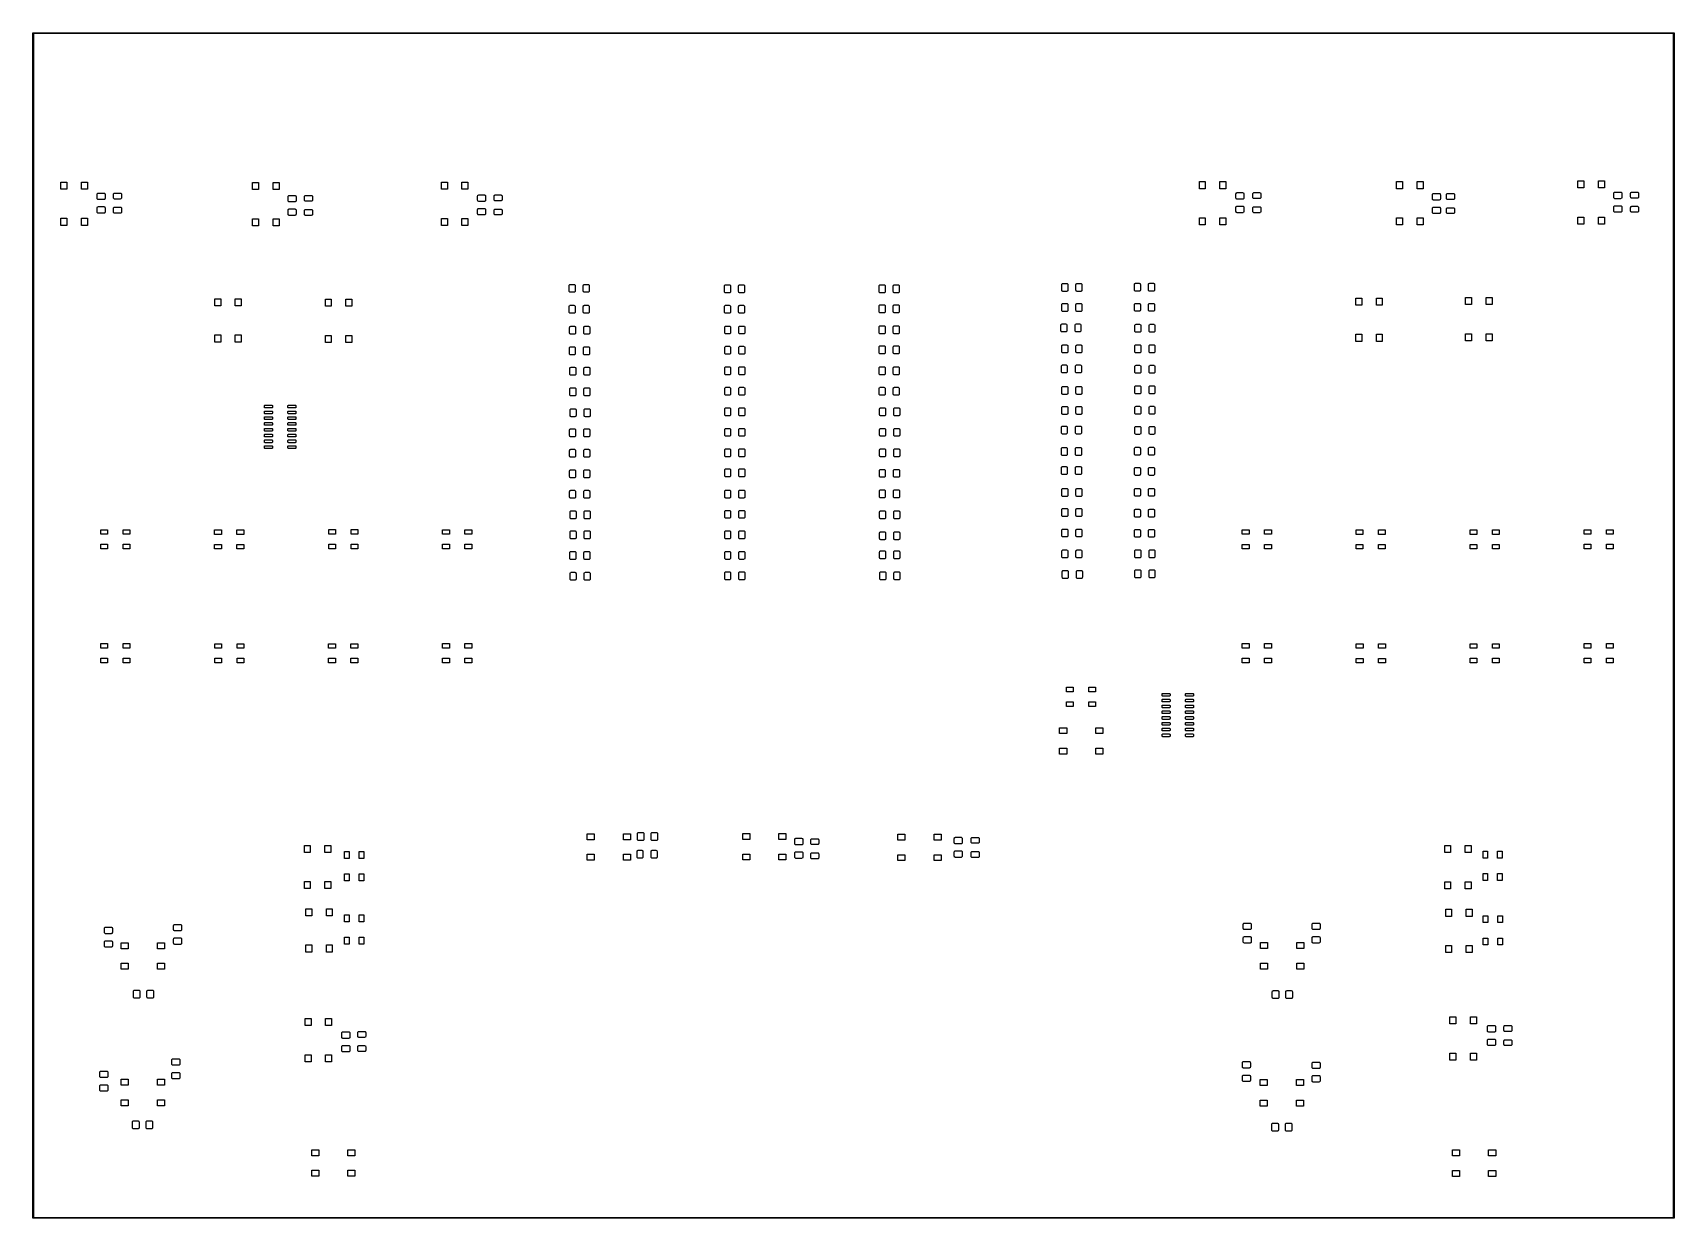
# Model space of a CAD drawing. Extents: x 0 to 360, y 0 to 260.
import ezdxf

# ---------------------------------------------------------------- set-up
doc = ezdxf.new("R2010")
doc.units = 0
doc.layers.add('BLACK', color=7, linetype='CONTINUOUS')

msp = doc.modelspace()

# ---------------------------------------------------------------- linework, layer by layer
at = {"layer": 'BLACK', "linetype": 'CONTINUOUS'}
for p, q in [((-0.075, 260), (-0.0733, 260.01)), ((-0.075, 0), (-0.075, 260)), ((-0.0739, 260.013), (-0.0722, 260.016)), ((-0.0733, 260.01), (-0.0739, 260.013)), ((-0.0722, 260.016), (-0.0705, 260.026)), ((-0.0705, 260.026), (-0.058, 260.041)), ((-0.058, 260.041), (-0.0482, 260.057)), ((-0.0482, 260.057), (-0.0418, 260.06)), ((-0.0418, 260.06), (-0.0375, 260.065)), ((-0.0375, 260.065), (-0.0183, 260.068)), ((-0.0183, 260.068), (0, 260.075)), ((0, 260.075), (360, 260.075)), ((0.075, 259.925), (0.075, 0.075)), ((359.925, 259.925), (0.075, 259.925)), ((359.925, 0.075), (359.925, 259.925)), ((360, 260.075), (360.01, 260.073)), ((360.01, 260.073), (360.013, 260.074)), ((360.013, 260.074), (360.016, 260.072)), ((360.016, 260.072), (360.026, 260.07)), ((360.026, 260.07), (360.041, 260.058)), ((360.041, 260.058), (360.057, 260.048)), ((360.057, 260.048), (360.06, 260.042)), ((360.06, 260.042), (360.065, 260.037)), ((360.065, 260.037), (360.068, 260.018)), ((360.068, 260.018), (360.075, 260)), ((360.075, 260), (360.075, 0)), ((6.09, 225.77), (6.09, 227.32)), ((6.09, 227.32), (7.39, 227.32)), ((7.39, 227.32), (7.39, 225.77)), ((10.59, 225.77), (10.59, 227.32)), ((10.59, 227.32), (11.89, 227.32)), ((11.89, 227.32), (11.89, 225.77)), ((48.16, 225.67), (48.16, 227.22)), ((48.16, 227.22), (49.46, 227.22)), ((49.46, 227.22), (49.46, 225.67)), ((52.66, 225.67), (52.66, 227.22)), ((52.66, 227.22), (53.96, 227.22)), ((53.96, 227.22), (53.96, 225.67)), ((89.58, 225.75), (89.58, 227.3)), ((89.58, 227.3), (90.88, 227.3)), ((90.88, 227.3), (90.88, 225.75)), ((94.08, 225.75), (94.08, 227.3)), ((94.08, 227.3), (95.38, 227.3)), ((95.38, 227.3), (95.38, 225.75)), ((255.89, 225.87), (255.89, 227.42)), ((255.89, 227.42), (257.19, 227.42)), ((257.19, 227.42), (257.19, 225.87)), ((260.39, 225.87), (260.39, 227.42)), ((260.39, 227.42), (261.69, 227.42)), ((261.69, 227.42), (261.69, 225.87)), ((299.17, 225.87), (299.17, 227.42)), ((299.17, 227.42), (300.47, 227.42)), ((300.47, 227.42), (300.47, 225.87)), ((303.67, 225.87), (303.67, 227.42)), ((303.67, 227.42), (304.97, 227.42)), ((304.97, 227.42), (304.97, 225.87)), ((338.96, 226.02), (338.96, 227.57)), ((338.96, 227.57), (340.26, 227.57)), ((340.26, 227.57), (340.26, 226.02)), ((343.46, 226.02), (343.46, 227.57)), ((343.46, 227.57), (344.76, 227.57)), ((344.76, 227.57), (344.76, 226.02)), ((7.39, 225.77), (6.09, 225.77)), ((11.89, 225.77), (10.59, 225.77)), ((14.025, 224.65), (14.044, 224.746)), ((14.025, 223.725), (14.025, 224.65)), ((14.044, 223.629), (14.025, 223.725)), ((14.044, 224.746), (14.0982, 224.827)), ((14.0982, 223.548), (14.044, 223.629)), ((14.0982, 224.827), (14.1793, 224.881)), ((14.1793, 223.494), (14.0982, 223.548)), ((14.1793, 224.881), (14.275, 224.9)), ((14.275, 223.475), (14.1793, 223.494)), ((14.275, 224.9), (15.525, 224.9)), ((15.525, 223.475), (14.275, 223.475)), ((15.525, 224.9), (15.6207, 224.881)), ((15.6207, 223.494), (15.525, 223.475)), ((15.6207, 224.881), (15.7018, 224.827)), ((15.7018, 223.548), (15.6207, 223.494)), ((15.7018, 224.827), (15.756, 224.746)), ((15.756, 223.629), (15.7018, 223.548)), ((15.756, 224.746), (15.775, 224.65)), ((15.775, 223.725), (15.756, 223.629)), ((15.775, 224.65), (15.775, 223.725)), ((17.625, 224.65), (17.644, 224.746)), ((17.625, 223.85), (17.625, 224.65)), ((17.644, 223.754), (17.625, 223.85)), ((17.644, 224.746), (17.6982, 224.827)), ((17.6982, 223.673), (17.644, 223.754)), ((17.6982, 224.827), (17.7793, 224.881)), ((17.7793, 223.619), (17.6982, 223.673)), ((17.7793, 224.881), (17.875, 224.9)), ((17.875, 223.6), (17.7793, 223.619)), ((17.875, 224.9), (19.125, 224.9)), ((19.125, 223.6), (17.875, 223.6)), ((19.125, 224.9), (19.2207, 224.881)), ((19.2207, 223.619), (19.125, 223.6)), ((19.2207, 224.881), (19.3018, 224.827)), ((19.3018, 223.673), (19.2207, 223.619)), ((19.3018, 224.827), (19.356, 224.746)), ((19.356, 223.754), (19.3018, 223.673)), ((19.356, 224.746), (19.375, 224.65)), ((19.375, 223.85), (19.356, 223.754)), ((19.375, 224.65), (19.375, 223.85)), ((49.46, 225.67), (48.16, 225.67)), ((53.96, 225.67), (52.66, 225.67)), ((55.925, 224.15), (55.944, 224.246)), ((55.925, 223.225), (55.925, 224.15)), ((55.944, 224.246), (55.9982, 224.327)), ((55.9982, 224.327), (56.0793, 224.381)), ((56.0793, 224.381), (56.175, 224.4)), ((56.175, 224.4), (57.425, 224.4)), ((57.425, 224.4), (57.5207, 224.381)), ((57.5207, 224.381), (57.6018, 224.327)), ((57.6018, 224.327), (57.656, 224.246)), ((57.656, 224.246), (57.675, 224.15)), ((57.675, 224.15), (57.675, 223.225)), ((59.525, 224.15), (59.544, 224.246)), ((59.525, 223.35), (59.525, 224.15)), ((59.544, 223.254), (59.525, 223.35)), ((59.544, 224.246), (59.5982, 224.327)), ((59.5982, 224.327), (59.6793, 224.381)), ((59.6793, 224.381), (59.775, 224.4)), ((59.775, 224.4), (61.025, 224.4)), ((61.025, 224.4), (61.1207, 224.381)), ((61.1207, 224.381), (61.2018, 224.327)), ((61.2018, 224.327), (61.256, 224.246)), ((61.256, 224.246), (61.275, 224.15)), ((61.275, 223.35), (61.256, 223.254)), ((61.275, 224.15), (61.275, 223.35)), ((90.88, 225.75), (89.58, 225.75)), ((95.38, 225.75), (94.08, 225.75)), ((97.525, 224.25), (97.544, 224.346)), ((97.525, 223.325), (97.525, 224.25)), ((97.544, 223.229), (97.525, 223.325)), ((97.544, 224.346), (97.5982, 224.427)), ((97.5982, 224.427), (97.6793, 224.481)), ((97.6793, 224.481), (97.775, 224.5)), ((97.775, 224.5), (99.025, 224.5)), ((99.025, 224.5), (99.1207, 224.481)), ((99.1207, 224.481), (99.2018, 224.427)), ((99.2018, 224.427), (99.256, 224.346)), ((99.256, 224.346), (99.275, 224.25)), ((99.275, 223.325), (99.256, 223.229)), ((99.275, 224.25), (99.275, 223.325)), ((101.125, 224.25), (101.144, 224.346)), ((101.125, 223.45), (101.125, 224.25)), ((101.144, 223.354), (101.125, 223.45)), ((101.144, 224.346), (101.198, 224.427)), ((101.198, 223.273), (101.144, 223.354)), ((101.198, 224.427), (101.279, 224.481)), ((101.279, 224.481), (101.375, 224.5)), ((101.375, 224.5), (102.625, 224.5)), ((102.625, 224.5), (102.721, 224.481)), ((102.721, 224.481), (102.802, 224.427)), ((102.802, 224.427), (102.856, 224.346)), ((102.856, 223.354), (102.802, 223.273)), ((102.856, 224.346), (102.875, 224.25)), ((102.875, 223.45), (102.856, 223.354)), ((102.875, 224.25), (102.875, 223.45)), ((257.19, 225.87), (255.89, 225.87)), ((261.69, 225.87), (260.39, 225.87)), ((263.925, 224.75), (263.944, 224.846)), ((263.925, 223.825), (263.925, 224.75)), ((263.944, 223.729), (263.925, 223.825)), ((263.944, 224.846), (263.998, 224.927)), ((263.998, 223.648), (263.944, 223.729)), ((263.998, 224.927), (264.079, 224.981)), ((264.079, 223.594), (263.998, 223.648)), ((264.079, 224.981), (264.175, 225)), ((264.175, 223.575), (264.079, 223.594)), ((264.175, 225), (265.425, 225)), ((265.425, 223.575), (264.175, 223.575)), ((265.425, 225), (265.521, 224.981)), ((265.521, 223.594), (265.425, 223.575)), ((265.521, 224.981), (265.602, 224.927)), ((265.602, 223.648), (265.521, 223.594)), ((265.602, 224.927), (265.656, 224.846)), ((265.656, 223.729), (265.602, 223.648)), ((265.656, 224.846), (265.675, 224.75)), ((265.675, 223.825), (265.656, 223.729)), ((265.675, 224.75), (265.675, 223.825)), ((267.625, 224.75), (267.644, 224.846)), ((267.625, 223.95), (267.625, 224.75)), ((267.644, 223.854), (267.625, 223.95)), ((267.644, 224.846), (267.698, 224.927)), ((267.698, 223.773), (267.644, 223.854)), ((267.698, 224.927), (267.779, 224.981)), ((267.779, 223.719), (267.698, 223.773)), ((267.779, 224.981), (267.875, 225)), ((267.875, 223.7), (267.779, 223.719)), ((267.875, 225), (269.125, 225)), ((269.125, 223.7), (267.875, 223.7)), ((269.125, 225), (269.221, 224.981)), ((269.221, 223.719), (269.125, 223.7)), ((269.221, 224.981), (269.302, 224.927)), ((269.302, 223.773), (269.221, 223.719)), ((269.302, 224.927), (269.356, 224.846)), ((269.356, 223.854), (269.302, 223.773)), ((269.356, 224.846), (269.375, 224.75)), ((269.375, 223.95), (269.356, 223.854)), ((269.375, 224.75), (269.375, 223.95)), ((300.47, 225.87), (299.17, 225.87)), ((304.97, 225.87), (303.67, 225.87)), ((307.025, 224.55), (307.044, 224.646)), ((307.025, 223.625), (307.025, 224.55)), ((307.044, 223.529), (307.025, 223.625)), ((307.044, 224.646), (307.098, 224.727)), ((307.098, 223.448), (307.044, 223.529)), ((307.098, 224.727), (307.179, 224.781)), ((307.179, 223.394), (307.098, 223.448)), ((307.179, 224.781), (307.275, 224.8)), ((307.275, 223.375), (307.179, 223.394)), ((307.275, 224.8), (308.525, 224.8)), ((308.525, 223.375), (307.275, 223.375)), ((308.525, 224.8), (308.621, 224.781)), ((308.621, 223.394), (308.525, 223.375)), ((308.621, 224.781), (308.702, 224.727)), ((308.702, 223.448), (308.621, 223.394)), ((308.702, 224.727), (308.756, 224.646)), ((308.756, 223.529), (308.702, 223.448)), ((308.756, 224.646), (308.775, 224.55)), ((308.775, 223.625), (308.756, 223.529)), ((308.775, 224.55), (308.775, 223.625)), ((310.125, 224.55), (310.144, 224.646)), ((310.125, 223.75), (310.125, 224.55)), ((310.144, 223.654), (310.125, 223.75)), ((310.144, 224.646), (310.198, 224.727)), ((310.198, 223.573), (310.144, 223.654)), ((310.198, 224.727), (310.279, 224.781)), ((310.279, 223.519), (310.198, 223.573)), ((310.279, 224.781), (310.375, 224.8)), ((310.375, 223.5), (310.279, 223.519)), ((310.375, 224.8), (311.625, 224.8)), ((311.625, 223.5), (310.375, 223.5)), ((311.625, 224.8), (311.721, 224.781)), ((311.721, 223.519), (311.625, 223.5)), ((311.721, 224.781), (311.802, 224.727)), ((311.802, 223.573), (311.721, 223.519)), ((311.802, 224.727), (311.856, 224.646)), ((311.856, 223.654), (311.802, 223.573)), ((311.856, 224.646), (311.875, 224.55)), ((311.875, 223.75), (311.856, 223.654)), ((311.875, 224.55), (311.875, 223.75)), ((340.26, 226.02), (338.96, 226.02)), ((344.76, 226.02), (343.46, 226.02)), ((346.825, 224.85), (346.844, 224.946)), ((346.825, 223.925), (346.825, 224.85)), ((346.844, 223.829), (346.825, 223.925)), ((346.844, 224.946), (346.898, 225.027)), ((346.898, 223.748), (346.844, 223.829)), ((346.898, 225.027), (346.979, 225.081)), ((346.979, 223.694), (346.898, 223.748)), ((346.979, 225.081), (347.075, 225.1)), ((347.075, 223.675), (346.979, 223.694)), ((347.075, 225.1), (348.325, 225.1)), ((348.325, 223.675), (347.075, 223.675)), ((348.325, 225.1), (348.421, 225.081)), ((348.421, 223.694), (348.325, 223.675)), ((348.421, 225.081), (348.502, 225.027)), ((348.502, 223.748), (348.421, 223.694)), ((348.502, 225.027), (348.556, 224.946)), ((348.556, 223.829), (348.502, 223.748)), ((348.556, 224.946), (348.575, 224.85)), ((348.575, 223.925), (348.556, 223.829)), ((348.575, 224.85), (348.575, 223.925)), ((350.525, 224.85), (350.544, 224.946)), ((350.525, 224.05), (350.525, 224.85)), ((350.544, 223.954), (350.525, 224.05)), ((350.544, 224.946), (350.598, 225.027)), ((350.598, 223.873), (350.544, 223.954)), ((350.598, 225.027), (350.679, 225.081)), ((350.679, 223.819), (350.598, 223.873)), ((350.679, 225.081), (350.775, 225.1)), ((350.775, 223.8), (350.679, 223.819)), ((350.775, 225.1), (352.025, 225.1)), ((352.025, 223.8), (350.775, 223.8)), ((352.025, 225.1), (352.121, 225.081)), ((352.121, 223.819), (352.025, 223.8)), ((352.121, 225.081), (352.202, 225.027)), ((352.202, 223.873), (352.121, 223.819)), ((352.202, 225.027), (352.256, 224.946)), ((352.256, 223.954), (352.202, 223.873)), ((352.256, 224.946), (352.275, 224.85)), ((352.275, 224.05), (352.256, 223.954)), ((352.275, 224.85), (352.275, 224.05)), ((14.025, 221.675), (14.044, 221.771)), ((14.025, 220.75), (14.025, 221.675)), ((14.044, 220.654), (14.025, 220.75)), ((14.044, 221.771), (14.0982, 221.852)), ((14.0982, 220.573), (14.044, 220.654)), ((14.0982, 221.852), (14.1793, 221.906)), ((14.1793, 220.519), (14.0982, 220.573)), ((14.1793, 221.906), (14.275, 221.925)), ((14.275, 220.5), (14.1793, 220.519)), ((14.275, 221.925), (15.525, 221.925)), ((15.525, 220.5), (14.275, 220.5)), ((15.525, 221.925), (15.6207, 221.906)), ((15.6207, 220.519), (15.525, 220.5)), ((15.6207, 221.906), (15.7018, 221.852)), ((15.7018, 220.573), (15.6207, 220.519)), ((15.7018, 221.852), (15.756, 221.771)), ((15.756, 220.654), (15.7018, 220.573)), ((15.756, 221.771), (15.775, 221.675)), ((15.775, 220.75), (15.756, 220.654)), ((15.775, 221.675), (15.775, 220.75)), ((17.625, 221.55), (17.644, 221.646)), ((17.625, 220.75), (17.625, 221.55)), ((17.644, 220.654), (17.625, 220.75)), ((17.644, 221.646), (17.6982, 221.727)), ((17.6982, 220.573), (17.644, 220.654)), ((17.6982, 221.727), (17.7793, 221.781)), ((17.7793, 220.519), (17.6982, 220.573)), ((17.7793, 221.781), (17.875, 221.8)), ((17.875, 220.5), (17.7793, 220.519)), ((17.875, 221.8), (19.125, 221.8)), ((19.125, 220.5), (17.875, 220.5)), ((19.125, 221.8), (19.2207, 221.781)), ((19.2207, 220.519), (19.125, 220.5)), ((19.2207, 221.781), (19.3018, 221.727)), ((19.3018, 220.573), (19.2207, 220.519)), ((19.3018, 221.727), (19.356, 221.646)), ((19.356, 220.654), (19.3018, 220.573)), ((19.356, 221.646), (19.375, 221.55)), ((19.375, 220.75), (19.356, 220.654)), ((19.375, 221.55), (19.375, 220.75)), ((55.944, 223.129), (55.925, 223.225)), ((55.925, 221.175), (55.944, 221.271)), ((55.925, 220.25), (55.925, 221.175)), ((55.944, 220.154), (55.925, 220.25)), ((55.9982, 223.048), (55.944, 223.129)), ((55.944, 221.271), (55.9982, 221.352)), ((55.9982, 220.073), (55.944, 220.154)), ((56.0793, 222.994), (55.9982, 223.048)), ((55.9982, 221.352), (56.0793, 221.406)), ((56.0793, 220.019), (55.9982, 220.073)), ((56.175, 222.975), (56.0793, 222.994)), ((56.0793, 221.406), (56.175, 221.425)), ((56.175, 220), (56.0793, 220.019)), ((57.425, 222.975), (56.175, 222.975)), ((56.175, 221.425), (57.425, 221.425)), ((57.425, 220), (56.175, 220)), ((57.5207, 222.994), (57.425, 222.975)), ((57.425, 221.425), (57.5207, 221.406)), ((57.5207, 220.019), (57.425, 220)), ((57.6018, 223.048), (57.5207, 222.994)), ((57.5207, 221.406), (57.6018, 221.352)), ((57.6018, 220.073), (57.5207, 220.019)), ((57.656, 223.129), (57.6018, 223.048)), ((57.6018, 221.352), (57.656, 221.271)), ((57.656, 220.154), (57.6018, 220.073)), ((57.675, 223.225), (57.656, 223.129)), ((57.656, 221.271), (57.675, 221.175)), ((57.675, 220.25), (57.656, 220.154)), ((57.675, 221.175), (57.675, 220.25)), ((59.525, 221.05), (59.544, 221.146)), ((59.525, 220.25), (59.525, 221.05)), ((59.544, 220.154), (59.525, 220.25)), ((59.5982, 223.173), (59.544, 223.254)), ((59.544, 221.146), (59.5982, 221.227)), ((59.5982, 220.073), (59.544, 220.154)), ((59.6793, 223.119), (59.5982, 223.173)), ((59.5982, 221.227), (59.6793, 221.281)), ((59.6793, 220.019), (59.5982, 220.073)), ((59.775, 223.1), (59.6793, 223.119)), ((59.6793, 221.281), (59.775, 221.3)), ((59.775, 220), (59.6793, 220.019)), ((61.025, 223.1), (59.775, 223.1)), ((59.775, 221.3), (61.025, 221.3)), ((61.025, 220), (59.775, 220)), ((61.1207, 223.119), (61.025, 223.1)), ((61.025, 221.3), (61.1207, 221.281)), ((61.1207, 220.019), (61.025, 220)), ((61.2018, 223.173), (61.1207, 223.119)), ((61.1207, 221.281), (61.2018, 221.227)), ((61.2018, 220.073), (61.1207, 220.019)), ((61.256, 223.254), (61.2018, 223.173)), ((61.2018, 221.227), (61.256, 221.146)), ((61.256, 220.154), (61.2018, 220.073)), ((61.256, 221.146), (61.275, 221.05)), ((61.275, 220.25), (61.256, 220.154)), ((61.275, 221.05), (61.275, 220.25)), ((97.525, 221.275), (97.544, 221.371)), ((97.525, 220.35), (97.525, 221.275)), ((97.544, 220.254), (97.525, 220.35)), ((97.5982, 223.148), (97.544, 223.229)), ((97.544, 221.371), (97.5982, 221.452)), ((97.5982, 220.173), (97.544, 220.254)), ((97.6793, 223.094), (97.5982, 223.148)), ((97.5982, 221.452), (97.6793, 221.506)), ((97.6793, 220.119), (97.5982, 220.173)), ((97.775, 223.075), (97.6793, 223.094)), ((97.6793, 221.506), (97.775, 221.525)), ((97.775, 220.1), (97.6793, 220.119)), ((99.025, 223.075), (97.775, 223.075)), ((97.775, 221.525), (99.025, 221.525)), ((99.025, 220.1), (97.775, 220.1)), ((99.1207, 223.094), (99.025, 223.075)), ((99.025, 221.525), (99.1207, 221.506)), ((99.1207, 220.119), (99.025, 220.1)), ((99.2018, 223.148), (99.1207, 223.094)), ((99.1207, 221.506), (99.2018, 221.452)), ((99.2018, 220.173), (99.1207, 220.119)), ((99.256, 223.229), (99.2018, 223.148)), ((99.2018, 221.452), (99.256, 221.371)), ((99.256, 220.254), (99.2018, 220.173)), ((99.256, 221.371), (99.275, 221.275)), ((99.275, 220.35), (99.256, 220.254)), ((99.275, 221.275), (99.275, 220.35)), ((101.125, 221.15), (101.144, 221.246)), ((101.125, 220.35), (101.125, 221.15)), ((101.144, 220.254), (101.125, 220.35)), ((101.144, 221.246), (101.198, 221.327)), ((101.198, 220.173), (101.144, 220.254)), ((101.279, 223.219), (101.198, 223.273)), ((101.198, 221.327), (101.279, 221.381)), ((101.279, 220.119), (101.198, 220.173)), ((101.375, 223.2), (101.279, 223.219)), ((101.279, 221.381), (101.375, 221.4)), ((101.375, 220.1), (101.279, 220.119)), ((102.625, 223.2), (101.375, 223.2)), ((101.375, 221.4), (102.625, 221.4)), ((102.625, 220.1), (101.375, 220.1)), ((102.721, 223.219), (102.625, 223.2)), ((102.625, 221.4), (102.721, 221.381)), ((102.721, 220.119), (102.625, 220.1)), ((102.802, 223.273), (102.721, 223.219)), ((102.721, 221.381), (102.802, 221.327)), ((102.802, 220.173), (102.721, 220.119)), ((102.802, 221.327), (102.856, 221.246)), ((102.856, 220.254), (102.802, 220.173)), ((102.856, 221.246), (102.875, 221.15)), ((102.875, 220.35), (102.856, 220.254)), ((102.875, 221.15), (102.875, 220.35)), ((263.925, 221.775), (263.944, 221.871)), ((263.925, 220.85), (263.925, 221.775)), ((263.944, 220.754), (263.925, 220.85)), ((263.944, 221.871), (263.998, 221.952)), ((263.998, 220.673), (263.944, 220.754)), ((263.998, 221.952), (264.079, 222.006)), ((264.079, 220.619), (263.998, 220.673)), ((264.079, 222.006), (264.175, 222.025)), ((264.175, 220.6), (264.079, 220.619)), ((264.175, 222.025), (265.425, 222.025)), ((265.425, 220.6), (264.175, 220.6)), ((265.425, 222.025), (265.521, 222.006)), ((265.521, 220.619), (265.425, 220.6)), ((265.521, 222.006), (265.602, 221.952)), ((265.602, 220.673), (265.521, 220.619)), ((265.602, 221.952), (265.656, 221.871)), ((265.656, 220.754), (265.602, 220.673)), ((265.656, 221.871), (265.675, 221.775)), ((265.675, 220.85), (265.656, 220.754)), ((265.675, 221.775), (265.675, 220.85)), ((267.625, 221.65), (267.644, 221.746)), ((267.625, 220.85), (267.625, 221.65)), ((267.644, 220.754), (267.625, 220.85)), ((267.644, 221.746), (267.698, 221.827)), ((267.698, 220.673), (267.644, 220.754)), ((267.698, 221.827), (267.779, 221.881)), ((267.779, 220.619), (267.698, 220.673)), ((267.779, 221.881), (267.875, 221.9)), ((267.875, 220.6), (267.779, 220.619)), ((267.875, 221.9), (269.125, 221.9)), ((269.125, 220.6), (267.875, 220.6)), ((269.125, 221.9), (269.221, 221.881)), ((269.221, 220.619), (269.125, 220.6)), ((269.221, 221.881), (269.302, 221.827)), ((269.302, 220.673), (269.221, 220.619)), ((269.302, 221.827), (269.356, 221.746)), ((269.356, 220.754), (269.302, 220.673)), ((269.356, 221.746), (269.375, 221.65)), ((269.375, 220.85), (269.356, 220.754)), ((269.375, 221.65), (269.375, 220.85)), ((307.025, 221.575), (307.044, 221.671)), ((307.025, 220.65), (307.025, 221.575)), ((307.044, 220.554), (307.025, 220.65)), ((307.044, 221.671), (307.098, 221.752)), ((307.098, 220.473), (307.044, 220.554)), ((307.098, 221.752), (307.179, 221.806)), ((307.179, 220.419), (307.098, 220.473)), ((307.179, 221.806), (307.275, 221.825)), ((307.275, 220.4), (307.179, 220.419)), ((307.275, 221.825), (308.525, 221.825)), ((308.525, 220.4), (307.275, 220.4)), ((308.525, 221.825), (308.621, 221.806)), ((308.621, 220.419), (308.525, 220.4)), ((308.621, 221.806), (308.702, 221.752)), ((308.702, 220.473), (308.621, 220.419)), ((308.702, 221.752), (308.756, 221.671)), ((308.756, 220.554), (308.702, 220.473)), ((308.756, 221.671), (308.775, 221.575)), ((308.775, 220.65), (308.756, 220.554)), ((308.775, 221.575), (308.775, 220.65)), ((310.125, 221.45), (310.144, 221.546)), ((310.125, 220.65), (310.125, 221.45)), ((310.144, 220.554), (310.125, 220.65)), ((310.144, 221.546), (310.198, 221.627)), ((310.198, 220.473), (310.144, 220.554)), ((310.198, 221.627), (310.279, 221.681)), ((310.279, 220.419), (310.198, 220.473)), ((310.279, 221.681), (310.375, 221.7)), ((310.375, 220.4), (310.279, 220.419)), ((310.375, 221.7), (311.625, 221.7)), ((311.625, 220.4), (310.375, 220.4)), ((311.625, 221.7), (311.721, 221.681)), ((311.721, 220.419), (311.625, 220.4)), ((311.721, 221.681), (311.802, 221.627)), ((311.802, 220.473), (311.721, 220.419)), ((311.802, 221.627), (311.856, 221.546)), ((311.856, 220.554), (311.802, 220.473)), ((311.856, 221.546), (311.875, 221.45)), ((311.875, 220.65), (311.856, 220.554)), ((311.875, 221.45), (311.875, 220.65)), ((346.825, 221.875), (346.844, 221.971)), ((346.825, 220.95), (346.825, 221.875)), ((346.844, 220.854), (346.825, 220.95)), ((346.844, 221.971), (346.898, 222.052)), ((346.898, 220.773), (346.844, 220.854)), ((346.898, 222.052), (346.979, 222.106)), ((346.979, 220.719), (346.898, 220.773)), ((346.979, 222.106), (347.075, 222.125)), ((347.075, 220.7), (346.979, 220.719)), ((347.075, 222.125), (348.325, 222.125)), ((348.325, 220.7), (347.075, 220.7)), ((348.325, 222.125), (348.421, 222.106)), ((348.421, 220.719), (348.325, 220.7)), ((348.421, 222.106), (348.502, 222.052)), ((348.502, 220.773), (348.421, 220.719)), ((348.502, 222.052), (348.556, 221.971)), ((348.556, 220.854), (348.502, 220.773)), ((348.556, 221.971), (348.575, 221.875)), ((348.575, 220.95), (348.556, 220.854)), ((348.575, 221.875), (348.575, 220.95)), ((350.525, 221.75), (350.544, 221.846)), ((350.525, 220.95), (350.525, 221.75)), ((350.544, 220.854), (350.525, 220.95)), ((350.544, 221.846), (350.598, 221.927)), ((350.598, 220.773), (350.544, 220.854)), ((350.598, 221.927), (350.679, 221.981)), ((350.679, 220.719), (350.598, 220.773)), ((350.679, 221.981), (350.775, 222)), ((350.775, 220.7), (350.679, 220.719)), ((350.775, 222), (352.025, 222)), ((352.025, 220.7), (350.775, 220.7)), ((352.025, 222), (352.121, 221.981)), ((352.121, 220.719), (352.025, 220.7)), ((352.121, 221.981), (352.202, 221.927)), ((352.202, 220.773), (352.121, 220.719)), ((352.202, 221.927), (352.256, 221.846)), ((352.256, 220.854), (352.202, 220.773)), ((352.256, 221.846), (352.275, 221.75)), ((352.275, 220.95), (352.256, 220.854)), ((352.275, 221.75), (352.275, 220.95)), ((6.09, 217.82), (6.09, 219.37)), ((6.09, 219.37), (7.39, 219.37)), ((7.39, 217.82), (6.09, 217.82)), ((7.39, 219.37), (7.39, 217.82)), ((10.59, 217.82), (10.59, 219.37)), ((10.59, 219.37), (11.89, 219.37)), ((11.89, 217.82), (10.59, 217.82)), ((11.89, 219.37), (11.89, 217.82)), ((48.16, 217.72), (48.16, 219.27)), ((48.16, 219.27), (49.46, 219.27)), ((49.46, 217.72), (48.16, 217.72)), ((49.46, 219.27), (49.46, 217.72)), ((52.66, 217.72), (52.66, 219.27)), ((52.66, 219.27), (53.96, 219.27)), ((53.96, 217.72), (52.66, 217.72)), ((53.96, 219.27), (53.96, 217.72)), ((89.58, 217.8), (89.58, 219.35)), ((89.58, 219.35), (90.88, 219.35)), ((90.88, 217.8), (89.58, 217.8)), ((90.88, 219.35), (90.88, 217.8)), ((94.08, 217.8), (94.08, 219.35)), ((94.08, 219.35), (95.38, 219.35)), ((95.38, 217.8), (94.08, 217.8)), ((95.38, 219.35), (95.38, 217.8)), ((255.89, 217.92), (255.89, 219.47)), ((255.89, 219.47), (257.19, 219.47)), ((257.19, 217.92), (255.89, 217.92)), ((257.19, 219.47), (257.19, 217.92)), ((260.39, 217.92), (260.39, 219.47)), ((260.39, 219.47), (261.69, 219.47)), ((261.69, 217.92), (260.39, 217.92)), ((261.69, 219.47), (261.69, 217.92)), ((299.17, 217.92), (299.17, 219.47)), ((299.17, 219.47), (300.47, 219.47)), ((300.47, 217.92), (299.17, 217.92)), ((300.47, 219.47), (300.47, 217.92)), ((303.67, 217.92), (303.67, 219.47)), ((303.67, 219.47), (304.97, 219.47)), ((304.97, 217.92), (303.67, 217.92)), ((304.97, 219.47), (304.97, 217.92)), ((338.96, 218.07), (338.96, 219.62)), ((338.96, 219.62), (340.26, 219.62)), ((340.26, 218.07), (338.96, 218.07)), ((340.26, 219.62), (340.26, 218.07)), ((343.46, 218.07), (343.46, 219.62)), ((343.46, 219.62), (344.76, 219.62)), ((344.76, 218.07), (343.46, 218.07)), ((344.76, 219.62), (344.76, 218.07)), ((39.85, 200.16), (39.85, 201.71)), ((39.85, 201.71), (41.15, 201.71)), ((41.15, 201.71), (41.15, 200.16)), ((44.35, 200.16), (44.35, 201.71)), ((44.35, 201.71), (45.65, 201.71)), ((45.65, 201.71), (45.65, 200.16)), ((117.613, 204.62), (117.632, 204.715)), ((117.613, 203.37), (117.613, 204.62)), ((117.632, 203.274), (117.613, 203.37)), ((117.632, 204.715), (117.687, 204.796)), ((117.687, 203.193), (117.632, 203.274)), ((117.687, 204.796), (117.768, 204.851)), ((117.768, 203.139), (117.687, 203.193)), ((117.768, 204.851), (117.863, 204.87)), ((117.863, 203.12), (117.768, 203.139)), ((117.863, 204.87), (118.663, 204.87)), ((118.663, 203.12), (117.863, 203.12)), ((118.663, 204.87), (118.759, 204.851)), ((118.759, 203.139), (118.663, 203.12)), ((118.759, 204.851), (118.84, 204.796)), ((118.84, 203.193), (118.759, 203.139)), ((118.84, 204.796), (118.894, 204.715)), ((118.894, 203.274), (118.84, 203.193)), ((118.894, 204.715), (118.913, 204.62)), ((118.913, 203.37), (118.894, 203.274)), ((118.913, 204.62), (118.913, 203.37)), ((120.713, 204.62), (120.732, 204.715)), ((120.713, 203.37), (120.713, 204.62)), ((120.732, 203.274), (120.713, 203.37)), ((120.732, 204.715), (120.787, 204.796)), ((120.787, 203.193), (120.732, 203.274)), ((120.787, 204.796), (120.868, 204.851)), ((120.868, 203.139), (120.787, 203.193)), ((120.868, 204.851), (120.963, 204.87)), ((120.963, 203.12), (120.868, 203.139)), ((120.963, 204.87), (121.763, 204.87)), ((121.763, 203.12), (120.963, 203.12)), ((121.763, 204.87), (121.859, 204.851)), ((121.859, 203.139), (121.763, 203.12)), ((121.859, 204.851), (121.94, 204.796)), ((121.94, 203.193), (121.859, 203.139)), ((121.94, 204.796), (121.994, 204.715)), ((121.994, 203.274), (121.94, 203.193)), ((121.994, 204.715), (122.013, 204.62)), ((122.013, 203.37), (121.994, 203.274)), ((122.013, 204.62), (122.013, 203.37)), ((151.695, 204.521), (151.714, 204.617)), ((151.695, 203.271), (151.695, 204.521)), ((151.714, 203.176), (151.695, 203.271)), ((151.714, 204.617), (151.769, 204.698)), ((151.769, 203.094), (151.714, 203.176)), ((151.769, 204.698), (151.85, 204.752)), ((151.85, 203.04), (151.769, 203.094)), ((151.85, 204.752), (151.945, 204.771)), ((151.945, 203.021), (151.85, 203.04)), ((151.945, 204.771), (152.745, 204.771)), ((152.745, 203.021), (151.945, 203.021)), ((152.745, 204.771), (152.841, 204.752)), ((152.841, 203.04), (152.745, 203.021)), ((152.841, 204.752), (152.922, 204.698)), ((152.922, 203.094), (152.841, 203.04)), ((152.922, 204.698), (152.976, 204.617)), ((152.976, 203.176), (152.922, 203.094)), ((152.976, 204.617), (152.995, 204.521)), ((152.995, 203.271), (152.976, 203.176)), ((152.995, 204.521), (152.995, 203.271)), ((154.795, 204.521), (154.814, 204.617)), ((154.795, 203.271), (154.795, 204.521)), ((154.814, 203.176), (154.795, 203.271)), ((154.814, 204.617), (154.869, 204.698)), ((154.869, 203.094), (154.814, 203.176)), ((154.869, 204.698), (154.95, 204.752)), ((154.95, 203.04), (154.869, 203.094)), ((154.95, 204.752), (155.045, 204.771)), ((155.045, 203.021), (154.95, 203.04)), ((155.045, 204.771), (155.845, 204.771)), ((155.845, 203.021), (155.045, 203.021)), ((155.845, 204.771), (155.941, 204.752)), ((155.941, 203.04), (155.845, 203.021)), ((155.941, 204.752), (156.022, 204.698)), ((156.022, 203.094), (155.941, 203.04)), ((156.022, 204.698), (156.076, 204.617)), ((156.076, 203.176), (156.022, 203.094)), ((156.076, 204.617), (156.095, 204.521)), ((156.095, 203.271), (156.076, 203.176)), ((156.095, 204.521), (156.095, 203.271)), ((185.634, 204.521), (185.653, 204.617)), ((185.634, 203.271), (185.634, 204.521)), ((185.653, 203.176), (185.634, 203.271)), ((185.653, 204.617), (185.708, 204.698)), ((185.708, 203.094), (185.653, 203.176)), ((185.708, 204.698), (185.789, 204.752)), ((185.789, 203.04), (185.708, 203.094)), ((185.789, 204.752), (185.884, 204.771)), ((185.884, 203.021), (185.789, 203.04)), ((185.884, 204.771), (186.684, 204.771)), ((186.684, 203.021), (185.884, 203.021)), ((186.684, 204.771), (186.78, 204.752)), ((186.78, 203.04), (186.684, 203.021)), ((186.78, 204.752), (186.861, 204.698)), ((186.861, 203.094), (186.78, 203.04)), ((186.861, 204.698), (186.915, 204.617)), ((186.915, 203.176), (186.861, 203.094)), ((186.915, 204.617), (186.934, 204.521)), ((186.934, 203.271), (186.915, 203.176)), ((186.934, 204.521), (186.934, 203.271)), ((188.734, 204.521), (188.753, 204.617)), ((188.734, 203.271), (188.734, 204.521)), ((188.753, 203.176), (188.734, 203.271)), ((188.753, 204.617), (188.808, 204.698)), ((188.808, 203.094), (188.753, 203.176)), ((188.808, 204.698), (188.889, 204.752)), ((188.889, 203.04), (188.808, 203.094)), ((188.889, 204.752), (188.984, 204.771)), ((188.984, 203.021), (188.889, 203.04)), ((188.984, 204.771), (189.784, 204.771)), ((189.784, 203.021), (188.984, 203.021)), ((189.784, 204.771), (189.88, 204.752)), ((189.88, 203.04), (189.784, 203.021)), ((189.88, 204.752), (189.961, 204.698)), ((189.961, 203.094), (189.88, 203.04)), ((189.961, 204.698), (190.015, 204.617)), ((190.015, 203.176), (189.961, 203.094)), ((190.015, 204.617), (190.034, 204.521)), ((190.034, 203.271), (190.015, 203.176)), ((190.034, 204.521), (190.034, 203.271)), ((225.715, 204.826), (225.734, 204.922)), ((225.715, 203.576), (225.715, 204.826)), ((225.734, 203.48), (225.715, 203.576)), ((225.734, 204.922), (225.788, 205.003)), ((225.788, 203.399), (225.734, 203.48)), ((225.788, 205.003), (225.869, 205.057)), ((225.869, 203.345), (225.788, 203.399)), ((225.869, 205.057), (225.965, 205.076)), ((225.965, 203.326), (225.869, 203.345)), ((225.965, 205.076), (226.765, 205.076)), ((226.765, 203.326), (225.965, 203.326)), ((226.765, 205.076), (226.86, 205.057)), ((226.86, 203.345), (226.765, 203.326)), ((226.86, 205.057), (226.942, 205.003)), ((226.942, 203.399), (226.86, 203.345)), ((226.942, 205.003), (226.996, 204.922)), ((226.996, 203.48), (226.942, 203.399)), ((226.996, 204.922), (227.015, 204.826)), ((227.015, 203.576), (226.996, 203.48)), ((227.015, 204.826), (227.015, 203.576)), ((228.815, 204.826), (228.834, 204.922)), ((228.815, 203.576), (228.815, 204.826)), ((228.834, 203.48), (228.815, 203.576)), ((228.834, 204.922), (228.888, 205.003)), ((228.888, 203.399), (228.834, 203.48)), ((228.888, 205.003), (228.969, 205.057)), ((228.969, 203.345), (228.888, 203.399)), ((228.969, 205.057), (229.065, 205.076)), ((229.065, 203.326), (228.969, 203.345)), ((229.065, 205.076), (229.865, 205.076)), ((229.865, 203.326), (229.065, 203.326)), ((229.865, 205.076), (229.96, 205.057)), ((229.96, 203.345), (229.865, 203.326)), ((229.96, 205.057), (230.042, 205.003)), ((230.042, 203.399), (229.96, 203.345)), ((230.042, 205.003), (230.096, 204.922)), ((230.096, 203.48), (230.042, 203.399)), ((230.096, 204.922), (230.115, 204.826)), ((230.115, 203.576), (230.096, 203.48)), ((230.115, 204.826), (230.115, 203.576)), ((241.641, 204.853), (241.66, 204.949)), ((241.641, 203.603), (241.641, 204.853)), ((241.66, 203.507), (241.641, 203.603)), ((241.66, 204.949), (241.714, 205.03)), ((241.714, 203.426), (241.66, 203.507)), ((241.714, 205.03), (241.796, 205.084)), ((241.796, 203.372), (241.714, 203.426)), ((241.796, 205.084), (241.891, 205.103)), ((241.891, 203.353), (241.796, 203.372)), ((241.891, 205.103), (242.691, 205.103)), ((242.691, 203.353), (241.891, 203.353)), ((242.691, 205.103), (242.787, 205.084)), ((242.787, 203.372), (242.691, 203.353)), ((242.787, 205.084), (242.868, 205.03)), ((242.868, 203.426), (242.787, 203.372)), ((242.868, 205.03), (242.922, 204.949)), ((242.922, 203.507), (242.868, 203.426)), ((242.922, 204.949), (242.941, 204.853)), ((242.941, 203.603), (242.922, 203.507)), ((242.941, 204.853), (242.941, 203.603)), ((244.741, 204.853), (244.76, 204.949)), ((244.741, 203.603), (244.741, 204.853)), ((244.76, 203.507), (244.741, 203.603)), ((244.76, 204.949), (244.814, 205.03)), ((244.814, 203.426), (244.76, 203.507)), ((244.814, 205.03), (244.896, 205.084)), ((244.896, 203.372), (244.814, 203.426)), ((244.896, 205.084), (244.991, 205.103)), ((244.991, 203.353), (244.896, 203.372)), ((244.991, 205.103), (245.791, 205.103)), ((245.791, 203.353), (244.991, 203.353)), ((245.791, 205.103), (245.887, 205.084)), ((245.887, 203.372), (245.791, 203.353)), ((245.887, 205.084), (245.968, 205.03)), ((245.968, 203.426), (245.887, 203.372)), ((245.968, 205.03), (246.022, 204.949)), ((246.022, 203.507), (245.968, 203.426)), ((246.022, 204.949), (246.041, 204.853)), ((246.041, 203.603), (246.022, 203.507)), ((246.041, 204.853), (246.041, 203.603)), ((290.23, 200.31), (290.23, 201.86)), ((290.23, 201.86), (291.53, 201.86)), ((291.53, 201.86), (291.53, 200.31)), ((294.73, 200.31), (294.73, 201.86)), ((294.73, 201.86), (296.03, 201.86)), ((296.03, 201.86), (296.03, 200.31)), ((314.32, 200.44), (314.32, 201.99)), ((314.32, 201.99), (315.62, 201.99)), ((315.62, 201.99), (315.62, 200.44)), ((318.82, 200.44), (318.82, 201.99)), ((318.82, 201.99), (320.12, 201.99)), ((320.12, 201.99), (320.12, 200.44)), ((41.15, 200.16), (39.85, 200.16)), ((45.65, 200.16), (44.35, 200.16)), ((64.11, 200.08), (64.11, 201.63)), ((64.11, 201.63), (65.41, 201.63)), ((65.41, 200.08), (64.11, 200.08)), ((65.41, 201.63), (65.41, 200.08)), ((68.61, 200.08), (68.61, 201.63)), ((68.61, 201.63), (69.91, 201.63)), ((69.91, 200.08), (68.61, 200.08)), ((69.91, 201.63), (69.91, 200.08)), ((117.613, 200.02), (117.632, 200.115)), ((117.613, 198.77), (117.613, 200.02)), ((117.632, 198.674), (117.613, 198.77)), ((117.632, 200.115), (117.687, 200.196)), ((117.687, 198.593), (117.632, 198.674)), ((117.687, 200.196), (117.768, 200.251)), ((117.768, 198.539), (117.687, 198.593)), ((117.768, 200.251), (117.863, 200.27)), ((117.863, 198.52), (117.768, 198.539)), ((117.863, 200.27), (118.663, 200.27)), ((118.663, 198.52), (117.863, 198.52)), ((118.663, 200.27), (118.759, 200.251)), ((118.759, 198.539), (118.663, 198.52)), ((118.759, 200.251), (118.84, 200.196)), ((118.84, 198.593), (118.759, 198.539)), ((118.84, 200.196), (118.894, 200.115)), ((118.894, 198.674), (118.84, 198.593)), ((118.894, 200.115), (118.913, 200.02)), ((118.913, 198.77), (118.894, 198.674)), ((118.913, 200.02), (118.913, 198.77)), ((120.713, 200.02), (120.732, 200.115)), ((120.713, 198.77), (120.713, 200.02)), ((120.732, 198.674), (120.713, 198.77)), ((120.732, 200.115), (120.787, 200.196)), ((120.787, 198.593), (120.732, 198.674)), ((120.787, 200.196), (120.868, 200.251)), ((120.868, 198.539), (120.787, 198.593)), ((120.868, 200.251), (120.963, 200.27)), ((120.963, 198.52), (120.868, 198.539)), ((120.963, 200.27), (121.763, 200.27)), ((121.763, 198.52), (120.963, 198.52)), ((121.763, 200.27), (121.859, 200.251)), ((121.859, 198.539), (121.763, 198.52)), ((121.859, 200.251), (121.94, 200.196)), ((121.94, 198.593), (121.859, 198.539)), ((121.94, 200.196), (121.994, 200.115)), ((121.994, 198.674), (121.94, 198.593)), ((121.994, 200.115), (122.013, 200.02)), ((122.013, 198.77), (121.994, 198.674)), ((122.013, 200.02), (122.013, 198.77)), ((151.695, 200.021), (151.714, 200.117)), ((151.695, 198.771), (151.695, 200.021)), ((151.714, 198.676), (151.695, 198.771)), ((151.714, 200.117), (151.769, 200.198)), ((151.769, 198.594), (151.714, 198.676)), ((151.769, 200.198), (151.85, 200.252)), ((151.85, 198.54), (151.769, 198.594)), ((151.85, 200.252), (151.945, 200.271)), ((151.945, 198.521), (151.85, 198.54)), ((151.945, 200.271), (152.745, 200.271)), ((152.745, 198.521), (151.945, 198.521)), ((152.745, 200.271), (152.841, 200.252)), ((152.841, 198.54), (152.745, 198.521)), ((152.841, 200.252), (152.922, 200.198)), ((152.922, 198.594), (152.841, 198.54)), ((152.922, 200.198), (152.976, 200.117)), ((152.976, 198.676), (152.922, 198.594)), ((152.976, 200.117), (152.995, 200.021)), ((152.995, 198.771), (152.976, 198.676)), ((152.995, 200.021), (152.995, 198.771)), ((154.795, 200.021), (154.814, 200.117)), ((154.795, 198.771), (154.795, 200.021)), ((154.814, 198.676), (154.795, 198.771)), ((154.814, 200.117), (154.869, 200.198)), ((154.869, 198.594), (154.814, 198.676)), ((154.869, 200.198), (154.95, 200.252)), ((154.95, 198.54), (154.869, 198.594)), ((154.95, 200.252), (155.045, 200.271)), ((155.045, 198.521), (154.95, 198.54)), ((155.045, 200.271), (155.845, 200.271)), ((155.845, 198.521), (155.045, 198.521)), ((155.845, 200.271), (155.941, 200.252)), ((155.941, 198.54), (155.845, 198.521)), ((155.941, 200.252), (156.022, 200.198)), ((156.022, 198.594), (155.941, 198.54)), ((156.022, 200.198), (156.076, 200.117)), ((156.076, 198.676), (156.022, 198.594)), ((156.076, 200.117), (156.095, 200.021)), ((156.095, 198.771), (156.076, 198.676)), ((156.095, 200.021), (156.095, 198.771)), ((185.634, 200.121), (185.653, 200.217)), ((185.634, 198.871), (185.634, 200.121)), ((185.653, 198.776), (185.634, 198.871)), ((185.653, 200.217), (185.708, 200.298)), ((185.708, 198.694), (185.653, 198.776)), ((185.708, 200.298), (185.789, 200.352)), ((185.789, 198.64), (185.708, 198.694)), ((185.789, 200.352), (185.884, 200.371)), ((185.884, 198.621), (185.789, 198.64)), ((185.884, 200.371), (186.684, 200.371)), ((186.684, 198.621), (185.884, 198.621)), ((186.684, 200.371), (186.78, 200.352)), ((186.78, 198.64), (186.684, 198.621)), ((186.78, 200.352), (186.861, 200.298)), ((186.861, 198.694), (186.78, 198.64)), ((186.861, 200.298), (186.915, 200.217)), ((186.915, 198.776), (186.861, 198.694)), ((186.915, 200.217), (186.934, 200.121)), ((186.934, 198.871), (186.915, 198.776)), ((186.934, 200.121), (186.934, 198.871)), ((188.734, 200.121), (188.753, 200.217)), ((188.734, 198.871), (188.734, 200.121)), ((188.753, 198.776), (188.734, 198.871)), ((188.753, 200.217), (188.808, 200.298)), ((188.808, 198.694), (188.753, 198.776)), ((188.808, 200.298), (188.889, 200.352)), ((188.889, 198.64), (188.808, 198.694)), ((188.889, 200.352), (188.984, 200.371)), ((188.984, 198.621), (188.889, 198.64)), ((188.984, 200.371), (189.784, 200.371)), ((189.784, 198.621), (188.984, 198.621)), ((189.784, 200.371), (189.88, 200.352)), ((189.88, 198.64), (189.784, 198.621)), ((189.88, 200.352), (189.961, 200.298)), ((189.961, 198.694), (189.88, 198.64)), ((189.961, 200.298), (190.015, 200.217)), ((190.015, 198.776), (189.961, 198.694)), ((190.015, 200.217), (190.034, 200.121)), ((190.034, 198.871), (190.015, 198.776)), ((190.034, 200.121), (190.034, 198.871)), ((225.715, 200.426), (225.734, 200.522)), ((225.715, 199.176), (225.715, 200.426)), ((225.734, 199.08), (225.715, 199.176)), ((225.734, 200.522), (225.788, 200.603)), ((225.788, 198.999), (225.734, 199.08)), ((225.788, 200.603), (225.869, 200.657)), ((225.869, 198.945), (225.788, 198.999)), ((225.869, 200.657), (225.965, 200.676)), ((225.965, 198.926), (225.869, 198.945)), ((225.965, 200.676), (226.765, 200.676)), ((226.765, 198.926), (225.965, 198.926)), ((226.765, 200.676), (226.86, 200.657)), ((226.86, 198.945), (226.765, 198.926)), ((226.86, 200.657), (226.942, 200.603)), ((226.942, 198.999), (226.86, 198.945)), ((226.942, 200.603), (226.996, 200.522)), ((226.996, 199.08), (226.942, 198.999)), ((226.996, 200.522), (227.015, 200.426)), ((227.015, 199.176), (226.996, 199.08)), ((227.015, 200.426), (227.015, 199.176)), ((228.815, 200.426), (228.834, 200.522)), ((228.815, 199.176), (228.815, 200.426)), ((228.834, 199.08), (228.815, 199.176)), ((228.834, 200.522), (228.888, 200.603)), ((228.888, 198.999), (228.834, 199.08)), ((228.888, 200.603), (228.969, 200.657)), ((228.969, 198.945), (228.888, 198.999)), ((228.969, 200.657), (229.065, 200.676)), ((229.065, 198.926), (228.969, 198.945)), ((229.065, 200.676), (229.865, 200.676)), ((229.865, 198.926), (229.065, 198.926)), ((229.865, 200.676), (229.96, 200.657)), ((229.96, 198.945), (229.865, 198.926)), ((229.96, 200.657), (230.042, 200.603)), ((230.042, 198.999), (229.96, 198.945)), ((230.042, 200.603), (230.096, 200.522)), ((230.096, 199.08), (230.042, 198.999)), ((230.096, 200.522), (230.115, 200.426)), ((230.115, 199.176), (230.096, 199.08)), ((230.115, 200.426), (230.115, 199.176)), ((241.641, 200.453), (241.66, 200.549)), ((241.641, 199.203), (241.641, 200.453)), ((241.66, 199.107), (241.641, 199.203)), ((241.66, 200.549), (241.714, 200.63)), ((241.714, 199.026), (241.66, 199.107)), ((241.714, 200.63), (241.796, 200.684)), ((241.796, 198.972), (241.714, 199.026)), ((241.796, 200.684), (241.891, 200.703)), ((241.891, 198.953), (241.796, 198.972)), ((241.891, 200.703), (242.691, 200.703)), ((242.691, 198.953), (241.891, 198.953)), ((242.691, 200.703), (242.787, 200.684)), ((242.787, 198.972), (242.691, 198.953)), ((242.787, 200.684), (242.868, 200.63)), ((242.868, 199.026), (242.787, 198.972)), ((242.868, 200.63), (242.922, 200.549)), ((242.922, 199.107), (242.868, 199.026)), ((242.922, 200.549), (242.941, 200.453)), ((242.941, 199.203), (242.922, 199.107)), ((242.941, 200.453), (242.941, 199.203)), ((244.741, 200.453), (244.76, 200.549)), ((244.741, 199.203), (244.741, 200.453)), ((244.76, 199.107), (244.741, 199.203)), ((244.76, 200.549), (244.814, 200.63)), ((244.814, 199.026), (244.76, 199.107)), ((244.814, 200.63), (244.896, 200.684)), ((244.896, 198.972), (244.814, 199.026)), ((244.896, 200.684), (244.991, 200.703)), ((244.991, 198.953), (244.896, 198.972)), ((244.991, 200.703), (245.791, 200.703)), ((245.791, 198.953), (244.991, 198.953)), ((245.791, 200.703), (245.887, 200.684)), ((245.887, 198.972), (245.791, 198.953)), ((245.887, 200.684), (245.968, 200.63)), ((245.968, 199.026), (245.887, 198.972)), ((245.968, 200.63), (246.022, 200.549)), ((246.022, 199.107), (245.968, 199.026)), ((246.022, 200.549), (246.041, 200.453)), ((246.041, 199.203), (246.022, 199.107)), ((246.041, 200.453), (246.041, 199.203)), ((291.53, 200.31), (290.23, 200.31)), ((296.03, 200.31), (294.73, 200.31)), ((315.62, 200.44), (314.32, 200.44)), ((320.12, 200.44), (318.82, 200.44)), ((117.713, 195.42), (117.732, 195.515)), ((117.713, 194.17), (117.713, 195.42)), ((117.732, 195.515), (117.787, 195.596)), ((117.787, 195.596), (117.868, 195.651)), ((117.868, 195.651), (117.963, 195.67)), ((117.963, 195.67), (118.763, 195.67)), ((118.763, 195.67), (118.859, 195.651)), ((118.859, 195.651), (118.94, 195.596)), ((118.94, 195.596), (118.994, 195.515)), ((118.994, 195.515), (119.013, 195.42)), ((119.013, 195.42), (119.013, 194.17)), ((120.813, 195.42), (120.832, 195.515)), ((120.813, 194.17), (120.813, 195.42)), ((120.832, 195.515), (120.887, 195.596)), ((120.887, 195.596), (120.968, 195.651)), ((120.968, 195.651), (121.063, 195.67)), ((121.063, 195.67), (121.863, 195.67)), ((121.863, 195.67), (121.959, 195.651)), ((121.959, 195.651), (122.04, 195.596)), ((122.04, 195.596), (122.094, 195.515)), ((122.094, 195.515), (122.113, 195.42)), ((122.113, 195.42), (122.113, 194.17)), ((151.745, 195.481), (151.764, 195.577)), ((151.745, 194.231), (151.745, 195.481)), ((151.764, 195.577), (151.819, 195.658)), ((151.819, 195.658), (151.9, 195.712)), ((151.9, 195.712), (151.995, 195.731)), ((151.995, 195.731), (152.795, 195.731)), ((152.795, 195.731), (152.891, 195.712)), ((152.891, 195.712), (152.972, 195.658)), ((152.972, 195.658), (153.026, 195.577)), ((153.026, 195.577), (153.045, 195.481)), ((153.045, 195.481), (153.045, 194.231)), ((154.845, 195.481), (154.864, 195.577)), ((154.845, 194.231), (154.845, 195.481)), ((154.864, 195.577), (154.919, 195.658)), ((154.919, 195.658), (155, 195.712)), ((155, 195.712), (155.095, 195.731)), ((155.095, 195.731), (155.895, 195.731)), ((155.895, 195.731), (155.991, 195.712)), ((155.991, 195.712), (156.072, 195.658)), ((156.072, 195.658), (156.126, 195.577)), ((156.126, 195.577), (156.145, 195.481)), ((156.145, 195.481), (156.145, 194.231)), ((185.634, 195.521), (185.653, 195.617)), ((185.634, 194.271), (185.634, 195.521)), ((185.653, 195.617), (185.708, 195.698)), ((185.708, 195.698), (185.789, 195.752)), ((185.789, 195.752), (185.884, 195.771)), ((185.884, 195.771), (186.684, 195.771)), ((186.684, 195.771), (186.78, 195.752)), ((186.78, 195.752), (186.861, 195.698)), ((186.861, 195.698), (186.915, 195.617)), ((186.915, 195.617), (186.934, 195.521)), ((186.934, 195.521), (186.934, 194.271)), ((188.734, 195.521), (188.753, 195.617)), ((188.734, 194.271), (188.734, 195.521)), ((188.753, 195.617), (188.808, 195.698)), ((188.808, 195.698), (188.889, 195.752)), ((188.889, 195.752), (188.984, 195.771)), ((188.984, 195.771), (189.784, 195.771)), ((189.784, 195.771), (189.88, 195.752)), ((189.88, 195.752), (189.961, 195.698)), ((189.961, 195.698), (190.015, 195.617)), ((190.015, 195.617), (190.034, 195.521)), ((190.034, 195.521), (190.034, 194.271)), ((225.515, 195.926), (225.534, 196.022)), ((225.515, 194.676), (225.515, 195.926)), ((225.534, 194.58), (225.515, 194.676)), ((225.534, 196.022), (225.588, 196.103)), ((225.588, 194.499), (225.534, 194.58)), ((225.588, 196.103), (225.669, 196.157)), ((225.669, 194.445), (225.588, 194.499)), ((225.669, 196.157), (225.765, 196.176)), ((225.765, 196.176), (226.565, 196.176)), ((226.565, 196.176), (226.66, 196.157)), ((226.66, 196.157), (226.742, 196.103)), ((226.742, 194.499), (226.66, 194.445)), ((226.742, 196.103), (226.796, 196.022)), ((226.796, 194.58), (226.742, 194.499)), ((226.796, 196.022), (226.815, 195.926)), ((226.815, 194.676), (226.796, 194.58)), ((226.815, 195.926), (226.815, 194.676)), ((228.615, 195.926), (228.634, 196.022)), ((228.615, 194.676), (228.615, 195.926)), ((228.634, 194.58), (228.615, 194.676)), ((228.634, 196.022), (228.688, 196.103)), ((228.688, 194.499), (228.634, 194.58)), ((228.688, 196.103), (228.769, 196.157)), ((228.769, 194.445), (228.688, 194.499)), ((228.769, 196.157), (228.865, 196.176)), ((228.865, 196.176), (229.665, 196.176)), ((229.665, 196.176), (229.76, 196.157)), ((229.76, 196.157), (229.842, 196.103)), ((229.842, 194.499), (229.76, 194.445)), ((229.842, 196.103), (229.896, 196.022)), ((229.896, 194.58), (229.842, 194.499)), ((229.896, 196.022), (229.915, 195.926)), ((229.915, 194.676), (229.896, 194.58)), ((229.915, 195.926), (229.915, 194.676)), ((241.741, 195.853), (241.76, 195.949)), ((241.741, 194.603), (241.741, 195.853)), ((241.76, 194.507), (241.741, 194.603)), ((241.76, 195.949), (241.814, 196.03)), ((241.814, 194.426), (241.76, 194.507)), ((241.814, 196.03), (241.896, 196.084)), ((241.896, 196.084), (241.991, 196.103)), ((241.991, 196.103), (242.791, 196.103)), ((242.791, 196.103), (242.887, 196.084)), ((242.887, 196.084), (242.968, 196.03)), ((242.968, 196.03), (243.022, 195.949)), ((243.022, 194.507), (242.968, 194.426)), ((243.022, 195.949), (243.041, 195.853)), ((243.041, 194.603), (243.022, 194.507)), ((243.041, 195.853), (243.041, 194.603)), ((244.841, 195.853), (244.86, 195.949)), ((244.841, 194.603), (244.841, 195.853)), ((244.86, 194.507), (244.841, 194.603)), ((244.86, 195.949), (244.914, 196.03)), ((244.914, 194.426), (244.86, 194.507)), ((244.914, 196.03), (244.996, 196.084)), ((244.996, 196.084), (245.091, 196.103)), ((245.091, 196.103), (245.891, 196.103)), ((245.891, 196.103), (245.987, 196.084)), ((245.987, 196.084), (246.068, 196.03)), ((246.068, 196.03), (246.122, 195.949)), ((246.122, 194.507), (246.068, 194.426)), ((246.122, 195.949), (246.141, 195.853)), ((246.141, 194.603), (246.122, 194.507)), ((246.141, 195.853), (246.141, 194.603)), ((39.85, 192.21), (39.85, 193.76)), ((39.85, 193.76), (41.15, 193.76)), ((41.15, 192.21), (39.85, 192.21)), ((41.15, 193.76), (41.15, 192.21)), ((44.35, 192.21), (44.35, 193.76)), ((44.35, 193.76), (45.65, 193.76)), ((45.65, 192.21), (44.35, 192.21)), ((45.65, 193.76), (45.65, 192.21)), ((64.11, 192.13), (64.11, 193.68)), ((64.11, 193.68), (65.41, 193.68)), ((65.41, 192.13), (64.11, 192.13)), ((65.41, 193.68), (65.41, 192.13)), ((68.61, 192.13), (68.61, 193.68)), ((68.61, 193.68), (69.91, 193.68)), ((69.91, 192.13), (68.61, 192.13)), ((69.91, 193.68), (69.91, 192.13)), ((117.663, 190.92), (117.682, 191.015)), ((117.663, 189.67), (117.663, 190.92)), ((117.682, 191.015), (117.737, 191.096)), ((117.732, 194.074), (117.713, 194.17)), ((117.787, 193.993), (117.732, 194.074)), ((117.737, 191.096), (117.818, 191.151)), ((117.868, 193.939), (117.787, 193.993)), ((117.818, 191.151), (117.913, 191.17)), ((117.963, 193.92), (117.868, 193.939)), ((117.913, 191.17), (118.713, 191.17)), ((118.763, 193.92), (117.963, 193.92)), ((118.713, 191.17), (118.809, 191.151)), ((118.859, 193.939), (118.763, 193.92)), ((118.809, 191.151), (118.89, 191.096)), ((118.94, 193.993), (118.859, 193.939)), ((118.89, 191.096), (118.944, 191.015)), ((118.994, 194.074), (118.94, 193.993)), ((118.944, 191.015), (118.963, 190.92)), ((118.963, 190.92), (118.963, 189.67)), ((119.013, 194.17), (118.994, 194.074)), ((120.763, 190.92), (120.782, 191.015)), ((120.763, 189.67), (120.763, 190.92)), ((120.782, 191.015), (120.837, 191.096)), ((120.832, 194.074), (120.813, 194.17)), ((120.887, 193.993), (120.832, 194.074)), ((120.837, 191.096), (120.918, 191.151)), ((120.968, 193.939), (120.887, 193.993)), ((120.918, 191.151), (121.013, 191.17)), ((121.063, 193.92), (120.968, 193.939)), ((121.013, 191.17), (121.813, 191.17)), ((121.863, 193.92), (121.063, 193.92)), ((121.813, 191.17), (121.909, 191.151)), ((121.959, 193.939), (121.863, 193.92)), ((121.909, 191.151), (121.99, 191.096)), ((122.04, 193.993), (121.959, 193.939)), ((121.99, 191.096), (122.044, 191.015)), ((122.094, 194.074), (122.04, 193.993)), ((122.044, 191.015), (122.063, 190.92)), ((122.063, 190.92), (122.063, 189.67)), ((122.113, 194.17), (122.094, 194.074)), ((151.764, 194.136), (151.745, 194.231)), ((151.745, 191.021), (151.764, 191.117)), ((151.745, 189.771), (151.745, 191.021)), ((151.819, 194.054), (151.764, 194.136)), ((151.764, 191.117), (151.819, 191.198)), ((151.9, 194), (151.819, 194.054)), ((151.819, 191.198), (151.9, 191.252)), ((151.995, 193.981), (151.9, 194)), ((151.9, 191.252), (151.995, 191.271)), ((152.795, 193.981), (151.995, 193.981)), ((151.995, 191.271), (152.795, 191.271)), ((152.891, 194), (152.795, 193.981)), ((152.795, 191.271), (152.891, 191.252)), ((152.972, 194.054), (152.891, 194)), ((152.891, 191.252), (152.972, 191.198)), ((153.026, 194.136), (152.972, 194.054)), ((152.972, 191.198), (153.026, 191.117)), ((153.045, 194.231), (153.026, 194.136)), ((153.026, 191.117), (153.045, 191.021)), ((153.045, 191.021), (153.045, 189.771)), ((154.864, 194.136), (154.845, 194.231)), ((154.845, 191.021), (154.864, 191.117)), ((154.845, 189.771), (154.845, 191.021)), ((154.919, 194.054), (154.864, 194.136)), ((154.864, 191.117), (154.919, 191.198)), ((155, 194), (154.919, 194.054)), ((154.919, 191.198), (155, 191.252)), ((155.095, 193.981), (155, 194)), ((155, 191.252), (155.095, 191.271)), ((155.895, 193.981), (155.095, 193.981)), ((155.095, 191.271), (155.895, 191.271)), ((155.991, 194), (155.895, 193.981)), ((155.895, 191.271), (155.991, 191.252)), ((156.072, 194.054), (155.991, 194)), ((155.991, 191.252), (156.072, 191.198)), ((156.126, 194.136), (156.072, 194.054)), ((156.072, 191.198), (156.126, 191.117)), ((156.145, 194.231), (156.126, 194.136)), ((156.126, 191.117), (156.145, 191.021)), ((156.145, 191.021), (156.145, 189.771)), ((185.653, 194.176), (185.634, 194.271)), ((185.634, 191.121), (185.653, 191.217)), ((185.634, 189.871), (185.634, 191.121)), ((185.708, 194.094), (185.653, 194.176)), ((185.653, 191.217), (185.708, 191.298)), ((185.789, 194.04), (185.708, 194.094)), ((185.708, 191.298), (185.789, 191.352)), ((185.884, 194.021), (185.789, 194.04)), ((185.789, 191.352), (185.884, 191.371)), ((186.684, 194.021), (185.884, 194.021)), ((185.884, 191.371), (186.684, 191.371)), ((186.78, 194.04), (186.684, 194.021)), ((186.684, 191.371), (186.78, 191.352)), ((186.861, 194.094), (186.78, 194.04)), ((186.78, 191.352), (186.861, 191.298)), ((186.915, 194.176), (186.861, 194.094)), ((186.861, 191.298), (186.915, 191.217)), ((186.934, 194.271), (186.915, 194.176)), ((186.915, 191.217), (186.934, 191.121)), ((186.934, 191.121), (186.934, 189.871)), ((188.753, 194.176), (188.734, 194.271)), ((188.734, 191.121), (188.753, 191.217)), ((188.734, 189.871), (188.734, 191.121)), ((188.808, 194.094), (188.753, 194.176)), ((188.753, 191.217), (188.808, 191.298)), ((188.889, 194.04), (188.808, 194.094)), ((188.808, 191.298), (188.889, 191.352)), ((188.984, 194.021), (188.889, 194.04)), ((188.889, 191.352), (188.984, 191.371)), ((189.784, 194.021), (188.984, 194.021)), ((188.984, 191.371), (189.784, 191.371)), ((189.88, 194.04), (189.784, 194.021)), ((189.784, 191.371), (189.88, 191.352)), ((189.961, 194.094), (189.88, 194.04)), ((189.88, 191.352), (189.961, 191.298)), ((190.015, 194.176), (189.961, 194.094)), ((189.961, 191.298), (190.015, 191.217)), ((190.034, 194.271), (190.015, 194.176)), ((190.015, 191.217), (190.034, 191.121)), ((190.034, 191.121), (190.034, 189.871)), ((225.765, 194.426), (225.669, 194.445)), ((225.715, 191.326), (225.734, 191.422)), ((225.715, 190.076), (225.715, 191.326)), ((225.734, 191.422), (225.788, 191.503)), ((226.565, 194.426), (225.765, 194.426)), ((225.788, 191.503), (225.869, 191.557)), ((225.869, 191.557), (225.965, 191.576)), ((225.965, 191.576), (226.765, 191.576)), ((226.66, 194.445), (226.565, 194.426)), ((226.765, 191.576), (226.86, 191.557)), ((226.86, 191.557), (226.942, 191.503)), ((226.942, 191.503), (226.996, 191.422)), ((226.996, 191.422), (227.015, 191.326)), ((227.015, 191.326), (227.015, 190.076)), ((228.865, 194.426), (228.769, 194.445)), ((228.815, 191.326), (228.834, 191.422)), ((228.815, 190.076), (228.815, 191.326)), ((228.834, 191.422), (228.888, 191.503)), ((229.665, 194.426), (228.865, 194.426)), ((228.888, 191.503), (228.969, 191.557)), ((228.969, 191.557), (229.065, 191.576)), ((229.065, 191.576), (229.865, 191.576)), ((229.76, 194.445), (229.665, 194.426)), ((229.865, 191.576), (229.96, 191.557)), ((229.96, 191.557), (230.042, 191.503)), ((230.042, 191.503), (230.096, 191.422)), ((230.096, 191.422), (230.115, 191.326)), ((230.115, 191.326), (230.115, 190.076)), ((241.741, 191.353), (241.76, 191.449)), ((241.741, 190.103), (241.741, 191.353)), ((241.76, 191.449), (241.814, 191.53)), ((241.896, 194.372), (241.814, 194.426)), ((241.814, 191.53), (241.896, 191.584)), ((241.991, 194.353), (241.896, 194.372)), ((241.896, 191.584), (241.991, 191.603)), ((242.791, 194.353), (241.991, 194.353)), ((241.991, 191.603), (242.791, 191.603)), ((242.887, 194.372), (242.791, 194.353)), ((242.791, 191.603), (242.887, 191.584)), ((242.968, 194.426), (242.887, 194.372)), ((242.887, 191.584), (242.968, 191.53)), ((242.968, 191.53), (243.022, 191.449)), ((243.022, 191.449), (243.041, 191.353)), ((243.041, 191.353), (243.041, 190.103)), ((244.841, 191.353), (244.86, 191.449)), ((244.841, 190.103), (244.841, 191.353)), ((244.86, 191.449), (244.914, 191.53)), ((244.996, 194.372), (244.914, 194.426)), ((244.914, 191.53), (244.996, 191.584)), ((245.091, 194.353), (244.996, 194.372)), ((244.996, 191.584), (245.091, 191.603)), ((245.891, 194.353), (245.091, 194.353)), ((245.091, 191.603), (245.891, 191.603)), ((245.987, 194.372), (245.891, 194.353)), ((245.891, 191.603), (245.987, 191.584)), ((246.068, 194.426), (245.987, 194.372)), ((245.987, 191.584), (246.068, 191.53)), ((246.068, 191.53), (246.122, 191.449)), ((246.122, 191.449), (246.141, 191.353)), ((246.141, 191.353), (246.141, 190.103)), ((290.23, 192.36), (290.23, 193.91)), ((290.23, 193.91), (291.53, 193.91)), ((291.53, 192.36), (290.23, 192.36)), ((291.53, 193.91), (291.53, 192.36)), ((294.73, 192.36), (294.73, 193.91)), ((294.73, 193.91), (296.03, 193.91)), ((296.03, 192.36), (294.73, 192.36)), ((296.03, 193.91), (296.03, 192.36)), ((314.32, 192.49), (314.32, 194.04)), ((314.32, 194.04), (315.62, 194.04)), ((315.62, 192.49), (314.32, 192.49)), ((315.62, 194.04), (315.62, 192.49)), ((318.82, 192.49), (318.82, 194.04)), ((318.82, 194.04), (320.12, 194.04)), ((320.12, 192.49), (318.82, 192.49)), ((320.12, 194.04), (320.12, 192.49)), ((117.682, 189.574), (117.663, 189.67)), ((117.737, 189.493), (117.682, 189.574)), ((117.818, 189.439), (117.737, 189.493)), ((117.913, 189.42), (117.818, 189.439)), ((118.713, 189.42), (117.913, 189.42)), ((118.809, 189.439), (118.713, 189.42)), ((118.89, 189.493), (118.809, 189.439)), ((118.944, 189.574), (118.89, 189.493)), ((118.963, 189.67), (118.944, 189.574)), ((120.782, 189.574), (120.763, 189.67)), ((120.837, 189.493), (120.782, 189.574)), ((120.918, 189.439), (120.837, 189.493)), ((121.013, 189.42), (120.918, 189.439)), ((121.813, 189.42), (121.013, 189.42)), ((121.909, 189.439), (121.813, 189.42)), ((121.99, 189.493), (121.909, 189.439)), ((122.044, 189.574), (121.99, 189.493)), ((122.063, 189.67), (122.044, 189.574)), ((151.764, 189.676), (151.745, 189.771)), ((151.819, 189.594), (151.764, 189.676)), ((151.9, 189.54), (151.819, 189.594)), ((151.995, 189.521), (151.9, 189.54)), ((152.795, 189.521), (151.995, 189.521)), ((152.891, 189.54), (152.795, 189.521)), ((152.972, 189.594), (152.891, 189.54)), ((153.026, 189.676), (152.972, 189.594)), ((153.045, 189.771), (153.026, 189.676)), ((154.864, 189.676), (154.845, 189.771)), ((154.919, 189.594), (154.864, 189.676)), ((155, 189.54), (154.919, 189.594)), ((155.095, 189.521), (155, 189.54)), ((155.895, 189.521), (155.095, 189.521)), ((155.991, 189.54), (155.895, 189.521)), ((156.072, 189.594), (155.991, 189.54)), ((156.126, 189.676), (156.072, 189.594)), ((156.145, 189.771), (156.126, 189.676)), ((185.653, 189.776), (185.634, 189.871)), ((185.708, 189.694), (185.653, 189.776)), ((185.789, 189.64), (185.708, 189.694)), ((185.884, 189.621), (185.789, 189.64)), ((186.684, 189.621), (185.884, 189.621)), ((186.78, 189.64), (186.684, 189.621)), ((186.861, 189.694), (186.78, 189.64)), ((186.915, 189.776), (186.861, 189.694)), ((186.934, 189.871), (186.915, 189.776)), ((188.753, 189.776), (188.734, 189.871)), ((188.808, 189.694), (188.753, 189.776)), ((188.889, 189.64), (188.808, 189.694)), ((188.984, 189.621), (188.889, 189.64)), ((189.784, 189.621), (188.984, 189.621)), ((189.88, 189.64), (189.784, 189.621)), ((189.961, 189.694), (189.88, 189.64)), ((190.015, 189.776), (189.961, 189.694)), ((190.034, 189.871), (190.015, 189.776)), ((225.734, 189.98), (225.715, 190.076)), ((225.788, 189.899), (225.734, 189.98)), ((225.869, 189.845), (225.788, 189.899)), ((225.965, 189.826), (225.869, 189.845)), ((226.765, 189.826), (225.965, 189.826)), ((226.86, 189.845), (226.765, 189.826)), ((226.942, 189.899), (226.86, 189.845)), ((226.996, 189.98), (226.942, 189.899)), ((227.015, 190.076), (226.996, 189.98)), ((228.834, 189.98), (228.815, 190.076)), ((228.888, 189.899), (228.834, 189.98)), ((228.969, 189.845), (228.888, 189.899)), ((229.065, 189.826), (228.969, 189.845)), ((229.865, 189.826), (229.065, 189.826)), ((229.96, 189.845), (229.865, 189.826)), ((230.042, 189.899), (229.96, 189.845)), ((230.096, 189.98), (230.042, 189.899)), ((230.115, 190.076), (230.096, 189.98)), ((241.76, 190.007), (241.741, 190.103)), ((241.814, 189.926), (241.76, 190.007)), ((241.896, 189.872), (241.814, 189.926)), ((241.991, 189.853), (241.896, 189.872)), ((242.791, 189.853), (241.991, 189.853)), ((242.887, 189.872), (242.791, 189.853)), ((242.968, 189.926), (242.887, 189.872)), ((243.022, 190.007), (242.968, 189.926)), ((243.041, 190.103), (243.022, 190.007)), ((244.86, 190.007), (244.841, 190.103)), ((244.914, 189.926), (244.86, 190.007)), ((244.996, 189.872), (244.914, 189.926)), ((245.091, 189.853), (244.996, 189.872)), ((245.891, 189.853), (245.091, 189.853)), ((245.987, 189.872), (245.891, 189.853)), ((246.068, 189.926), (245.987, 189.872)), ((246.122, 190.007), (246.068, 189.926)), ((246.141, 190.103), (246.122, 190.007)), ((117.763, 186.42), (117.782, 186.515)), ((117.763, 185.17), (117.763, 186.42)), ((117.782, 185.074), (117.763, 185.17)), ((117.782, 186.515), (117.837, 186.596)), ((117.837, 184.993), (117.782, 185.074)), ((117.837, 186.596), (117.918, 186.651)), ((117.918, 184.939), (117.837, 184.993)), ((117.918, 186.651), (118.013, 186.67)), ((118.013, 184.92), (117.918, 184.939)), ((118.013, 186.67), (118.813, 186.67)), ((118.813, 184.92), (118.013, 184.92)), ((118.813, 186.67), (118.909, 186.651)), ((118.909, 184.939), (118.813, 184.92)), ((118.909, 186.651), (118.99, 186.596)), ((118.99, 184.993), (118.909, 184.939)), ((118.99, 186.596), (119.044, 186.515)), ((119.044, 185.074), (118.99, 184.993)), ((119.044, 186.515), (119.063, 186.42)), ((119.063, 185.17), (119.044, 185.074)), ((119.063, 186.42), (119.063, 185.17)), ((120.863, 186.42), (120.882, 186.515)), ((120.863, 185.17), (120.863, 186.42)), ((120.882, 185.074), (120.863, 185.17)), ((120.882, 186.515), (120.937, 186.596)), ((120.937, 184.993), (120.882, 185.074)), ((120.937, 186.596), (121.018, 186.651)), ((121.018, 184.939), (120.937, 184.993)), ((121.018, 186.651), (121.113, 186.67)), ((121.113, 184.92), (121.018, 184.939)), ((121.113, 186.67), (121.913, 186.67)), ((121.913, 184.92), (121.113, 184.92)), ((121.913, 186.67), (122.009, 186.651)), ((122.009, 184.939), (121.913, 184.92)), ((122.009, 186.651), (122.09, 186.596)), ((122.09, 184.993), (122.009, 184.939)), ((122.09, 186.596), (122.144, 186.515)), ((122.144, 185.074), (122.09, 184.993)), ((122.144, 186.515), (122.163, 186.42)), ((122.163, 185.17), (122.144, 185.074)), ((122.163, 186.42), (122.163, 185.17)), ((151.745, 186.521), (151.764, 186.617)), ((151.745, 185.271), (151.745, 186.521)), ((151.764, 185.176), (151.745, 185.271)), ((151.764, 186.617), (151.819, 186.698)), ((151.819, 185.094), (151.764, 185.176)), ((151.819, 186.698), (151.9, 186.752)), ((151.9, 185.04), (151.819, 185.094)), ((151.9, 186.752), (151.995, 186.771)), ((151.995, 185.021), (151.9, 185.04)), ((151.995, 186.771), (152.795, 186.771)), ((152.795, 185.021), (151.995, 185.021)), ((152.795, 186.771), (152.891, 186.752)), ((152.891, 185.04), (152.795, 185.021)), ((152.891, 186.752), (152.972, 186.698)), ((152.972, 185.094), (152.891, 185.04)), ((152.972, 186.698), (153.026, 186.617)), ((153.026, 185.176), (152.972, 185.094)), ((153.026, 186.617), (153.045, 186.521)), ((153.045, 185.271), (153.026, 185.176)), ((153.045, 186.521), (153.045, 185.271)), ((154.845, 186.521), (154.864, 186.617)), ((154.845, 185.271), (154.845, 186.521)), ((154.864, 185.176), (154.845, 185.271)), ((154.864, 186.617), (154.919, 186.698)), ((154.919, 185.094), (154.864, 185.176)), ((154.919, 186.698), (155, 186.752)), ((155, 185.04), (154.919, 185.094)), ((155, 186.752), (155.095, 186.771)), ((155.095, 185.021), (155, 185.04)), ((155.095, 186.771), (155.895, 186.771)), ((155.895, 185.021), (155.095, 185.021)), ((155.895, 186.771), (155.991, 186.752)), ((155.991, 185.04), (155.895, 185.021)), ((155.991, 186.752), (156.072, 186.698)), ((156.072, 185.094), (155.991, 185.04)), ((156.072, 186.698), (156.126, 186.617)), ((156.126, 185.176), (156.072, 185.094)), ((156.126, 186.617), (156.145, 186.521)), ((156.145, 185.271), (156.126, 185.176)), ((156.145, 186.521), (156.145, 185.271)), ((185.634, 186.521), (185.653, 186.617)), ((185.634, 185.271), (185.634, 186.521)), ((185.653, 185.176), (185.634, 185.271)), ((185.653, 186.617), (185.708, 186.698)), ((185.708, 185.094), (185.653, 185.176)), ((185.708, 186.698), (185.789, 186.752)), ((185.789, 185.04), (185.708, 185.094)), ((185.789, 186.752), (185.884, 186.771)), ((185.884, 185.021), (185.789, 185.04)), ((185.884, 186.771), (186.684, 186.771)), ((186.684, 185.021), (185.884, 185.021)), ((186.684, 186.771), (186.78, 186.752)), ((186.78, 185.04), (186.684, 185.021)), ((186.78, 186.752), (186.861, 186.698)), ((186.861, 185.094), (186.78, 185.04)), ((186.861, 186.698), (186.915, 186.617)), ((186.915, 185.176), (186.861, 185.094)), ((186.915, 186.617), (186.934, 186.521)), ((186.934, 185.271), (186.915, 185.176)), ((186.934, 186.521), (186.934, 185.271)), ((188.734, 186.521), (188.753, 186.617)), ((188.734, 185.271), (188.734, 186.521)), ((188.753, 185.176), (188.734, 185.271)), ((188.753, 186.617), (188.808, 186.698)), ((188.808, 185.094), (188.753, 185.176)), ((188.808, 186.698), (188.889, 186.752)), ((188.889, 185.04), (188.808, 185.094)), ((188.889, 186.752), (188.984, 186.771)), ((188.984, 185.021), (188.889, 185.04)), ((188.984, 186.771), (189.784, 186.771)), ((189.784, 185.021), (188.984, 185.021)), ((189.784, 186.771), (189.88, 186.752)), ((189.88, 185.04), (189.784, 185.021)), ((189.88, 186.752), (189.961, 186.698)), ((189.961, 185.094), (189.88, 185.04)), ((189.961, 186.698), (190.015, 186.617)), ((190.015, 185.176), (189.961, 185.094)), ((190.015, 186.617), (190.034, 186.521)), ((190.034, 185.271), (190.015, 185.176)), ((190.034, 186.521), (190.034, 185.271)), ((225.615, 186.926), (225.634, 187.022)), ((225.615, 185.676), (225.615, 186.926)), ((225.634, 185.58), (225.615, 185.676)), ((225.634, 187.022), (225.688, 187.103)), ((225.688, 185.499), (225.634, 185.58)), ((225.688, 187.103), (225.769, 187.157)), ((225.769, 185.445), (225.688, 185.499)), ((225.769, 187.157), (225.865, 187.176)), ((225.865, 185.426), (225.769, 185.445)), ((225.865, 187.176), (226.665, 187.176)), ((226.665, 185.426), (225.865, 185.426)), ((226.665, 187.176), (226.76, 187.157)), ((226.76, 185.445), (226.665, 185.426)), ((226.76, 187.157), (226.842, 187.103)), ((226.842, 185.499), (226.76, 185.445)), ((226.842, 187.103), (226.896, 187.022)), ((226.896, 185.58), (226.842, 185.499)), ((226.896, 187.022), (226.915, 186.926)), ((226.915, 185.676), (226.896, 185.58)), ((226.915, 186.926), (226.915, 185.676)), ((228.715, 186.926), (228.734, 187.022)), ((228.715, 185.676), (228.715, 186.926)), ((228.734, 185.58), (228.715, 185.676)), ((228.734, 187.022), (228.788, 187.103)), ((228.788, 185.499), (228.734, 185.58)), ((228.788, 187.103), (228.869, 187.157)), ((228.869, 185.445), (228.788, 185.499)), ((228.869, 187.157), (228.965, 187.176)), ((228.965, 185.426), (228.869, 185.445)), ((228.965, 187.176), (229.765, 187.176)), ((229.765, 185.426), (228.965, 185.426)), ((229.765, 187.176), (229.86, 187.157)), ((229.86, 185.445), (229.765, 185.426)), ((229.86, 187.157), (229.942, 187.103)), ((229.942, 185.499), (229.86, 185.445)), ((229.942, 187.103), (229.996, 187.022)), ((229.996, 185.58), (229.942, 185.499)), ((229.996, 187.022), (230.015, 186.926)), ((230.015, 185.676), (229.996, 185.58)), ((230.015, 186.926), (230.015, 185.676)), ((241.741, 186.853), (241.76, 186.949)), ((241.741, 185.603), (241.741, 186.853)), ((241.76, 185.507), (241.741, 185.603)), ((241.76, 186.949), (241.814, 187.03)), ((241.814, 185.426), (241.76, 185.507)), ((241.814, 187.03), (241.896, 187.084)), ((241.896, 185.372), (241.814, 185.426)), ((241.896, 187.084), (241.991, 187.103)), ((241.991, 185.353), (241.896, 185.372)), ((241.991, 187.103), (242.791, 187.103)), ((242.791, 185.353), (241.991, 185.353)), ((242.791, 187.103), (242.887, 187.084)), ((242.887, 185.372), (242.791, 185.353)), ((242.887, 187.084), (242.968, 187.03)), ((242.968, 185.426), (242.887, 185.372)), ((242.968, 187.03), (243.022, 186.949)), ((243.022, 185.507), (242.968, 185.426)), ((243.022, 186.949), (243.041, 186.853)), ((243.041, 185.603), (243.022, 185.507)), ((243.041, 186.853), (243.041, 185.603)), ((244.841, 186.853), (244.86, 186.949)), ((244.841, 185.603), (244.841, 186.853)), ((244.86, 185.507), (244.841, 185.603)), ((244.86, 186.949), (244.914, 187.03)), ((244.914, 185.426), (244.86, 185.507)), ((244.914, 187.03), (244.996, 187.084)), ((244.996, 185.372), (244.914, 185.426)), ((244.996, 187.084), (245.091, 187.103)), ((245.091, 185.353), (244.996, 185.372)), ((245.091, 187.103), (245.891, 187.103)), ((245.891, 185.353), (245.091, 185.353)), ((245.891, 187.103), (245.987, 187.084)), ((245.987, 185.372), (245.891, 185.353)), ((245.987, 187.084), (246.068, 187.03)), ((246.068, 185.426), (245.987, 185.372)), ((246.068, 187.03), (246.122, 186.949)), ((246.122, 185.507), (246.068, 185.426)), ((246.122, 186.949), (246.141, 186.853)), ((246.141, 185.603), (246.122, 185.507)), ((246.141, 186.853), (246.141, 185.603)), ((117.763, 181.92), (117.782, 182.015)), ((117.763, 180.67), (117.763, 181.92)), ((117.782, 180.574), (117.763, 180.67)), ((117.782, 182.015), (117.837, 182.096)), ((117.837, 180.493), (117.782, 180.574)), ((117.837, 182.096), (117.918, 182.151)), ((117.918, 180.439), (117.837, 180.493)), ((117.918, 182.151), (118.013, 182.17)), ((118.013, 180.42), (117.918, 180.439)), ((118.013, 182.17), (118.813, 182.17)), ((118.813, 180.42), (118.013, 180.42)), ((118.813, 182.17), (118.909, 182.151)), ((118.909, 180.439), (118.813, 180.42)), ((118.909, 182.151), (118.99, 182.096)), ((118.99, 180.493), (118.909, 180.439)), ((118.99, 182.096), (119.044, 182.015)), ((119.044, 180.574), (118.99, 180.493)), ((119.044, 182.015), (119.063, 181.92)), ((119.063, 180.67), (119.044, 180.574)), ((119.063, 181.92), (119.063, 180.67)), ((120.863, 181.92), (120.882, 182.015)), ((120.863, 180.67), (120.863, 181.92)), ((120.882, 180.574), (120.863, 180.67)), ((120.882, 182.015), (120.937, 182.096)), ((120.937, 180.493), (120.882, 180.574)), ((120.937, 182.096), (121.018, 182.151)), ((121.018, 180.439), (120.937, 180.493)), ((121.018, 182.151), (121.113, 182.17)), ((121.113, 180.42), (121.018, 180.439)), ((121.113, 182.17), (121.913, 182.17)), ((121.913, 180.42), (121.113, 180.42)), ((121.913, 182.17), (122.009, 182.151)), ((122.009, 180.439), (121.913, 180.42)), ((122.009, 182.151), (122.09, 182.096)), ((122.09, 180.493), (122.009, 180.439)), ((122.09, 182.096), (122.144, 182.015)), ((122.144, 180.574), (122.09, 180.493)), ((122.144, 182.015), (122.163, 181.92)), ((122.163, 180.67), (122.144, 180.574)), ((122.163, 181.92), (122.163, 180.67)), ((151.745, 182.021), (151.764, 182.117)), ((151.745, 180.771), (151.745, 182.021)), ((151.764, 180.676), (151.745, 180.771)), ((151.764, 182.117), (151.819, 182.198)), ((151.819, 180.594), (151.764, 180.676)), ((151.819, 182.198), (151.9, 182.252)), ((151.9, 180.54), (151.819, 180.594)), ((151.9, 182.252), (151.995, 182.271)), ((151.995, 180.521), (151.9, 180.54)), ((151.995, 182.271), (152.795, 182.271)), ((152.795, 180.521), (151.995, 180.521)), ((152.795, 182.271), (152.891, 182.252)), ((152.891, 180.54), (152.795, 180.521)), ((152.891, 182.252), (152.972, 182.198)), ((152.972, 180.594), (152.891, 180.54)), ((152.972, 182.198), (153.026, 182.117)), ((153.026, 180.676), (152.972, 180.594)), ((153.026, 182.117), (153.045, 182.021)), ((153.045, 180.771), (153.026, 180.676)), ((153.045, 182.021), (153.045, 180.771)), ((154.845, 182.021), (154.864, 182.117)), ((154.845, 180.771), (154.845, 182.021)), ((154.864, 180.676), (154.845, 180.771)), ((154.864, 182.117), (154.919, 182.198)), ((154.919, 180.594), (154.864, 180.676)), ((154.919, 182.198), (155, 182.252)), ((155, 180.54), (154.919, 180.594)), ((155, 182.252), (155.095, 182.271)), ((155.095, 180.521), (155, 180.54)), ((155.095, 182.271), (155.895, 182.271)), ((155.895, 180.521), (155.095, 180.521)), ((155.895, 182.271), (155.991, 182.252)), ((155.991, 180.54), (155.895, 180.521)), ((155.991, 182.252), (156.072, 182.198)), ((156.072, 180.594), (155.991, 180.54)), ((156.072, 182.198), (156.126, 182.117)), ((156.126, 180.676), (156.072, 180.594)), ((156.126, 182.117), (156.145, 182.021)), ((156.145, 180.771), (156.126, 180.676)), ((156.145, 182.021), (156.145, 180.771)), ((185.634, 182.021), (185.653, 182.117)), ((185.634, 180.771), (185.634, 182.021)), ((185.653, 180.676), (185.634, 180.771)), ((185.653, 182.117), (185.708, 182.198)), ((185.708, 180.594), (185.653, 180.676)), ((185.708, 182.198), (185.789, 182.252)), ((185.789, 180.54), (185.708, 180.594)), ((185.789, 182.252), (185.884, 182.271)), ((185.884, 180.521), (185.789, 180.54)), ((185.884, 182.271), (186.684, 182.271)), ((186.684, 180.521), (185.884, 180.521)), ((186.684, 182.271), (186.78, 182.252)), ((186.78, 180.54), (186.684, 180.521)), ((186.78, 182.252), (186.861, 182.198)), ((186.861, 180.594), (186.78, 180.54)), ((186.861, 182.198), (186.915, 182.117)), ((186.915, 180.676), (186.861, 180.594)), ((186.915, 182.117), (186.934, 182.021)), ((186.934, 180.771), (186.915, 180.676)), ((186.934, 182.021), (186.934, 180.771)), ((188.734, 182.021), (188.753, 182.117)), ((188.734, 180.771), (188.734, 182.021)), ((188.753, 180.676), (188.734, 180.771)), ((188.753, 182.117), (188.808, 182.198)), ((188.808, 180.594), (188.753, 180.676)), ((188.808, 182.198), (188.889, 182.252)), ((188.889, 180.54), (188.808, 180.594)), ((188.889, 182.252), (188.984, 182.271)), ((188.984, 180.521), (188.889, 180.54)), ((188.984, 182.271), (189.784, 182.271)), ((189.784, 180.521), (188.984, 180.521)), ((189.784, 182.271), (189.88, 182.252)), ((189.88, 180.54), (189.784, 180.521)), ((189.88, 182.252), (189.961, 182.198)), ((189.961, 180.594), (189.88, 180.54)), ((189.961, 182.198), (190.015, 182.117)), ((190.015, 180.676), (189.961, 180.594)), ((190.015, 182.117), (190.034, 182.021)), ((190.034, 180.771), (190.015, 180.676)), ((190.034, 182.021), (190.034, 180.771)), ((225.715, 182.226), (225.734, 182.322)), ((225.715, 180.976), (225.715, 182.226)), ((225.734, 180.88), (225.715, 180.976)), ((225.734, 182.322), (225.788, 182.403)), ((225.788, 180.799), (225.734, 180.88)), ((225.788, 182.403), (225.869, 182.457)), ((225.869, 180.745), (225.788, 180.799)), ((225.869, 182.457), (225.965, 182.476)), ((225.965, 180.726), (225.869, 180.745)), ((225.965, 182.476), (226.765, 182.476)), ((226.765, 180.726), (225.965, 180.726)), ((226.765, 182.476), (226.86, 182.457)), ((226.86, 180.745), (226.765, 180.726)), ((226.86, 182.457), (226.942, 182.403)), ((226.942, 180.799), (226.86, 180.745)), ((226.942, 182.403), (226.996, 182.322)), ((226.996, 180.88), (226.942, 180.799)), ((226.996, 182.322), (227.015, 182.226)), ((227.015, 180.976), (226.996, 180.88)), ((227.015, 182.226), (227.015, 180.976)), ((228.815, 182.226), (228.834, 182.322)), ((228.815, 180.976), (228.815, 182.226)), ((228.834, 180.88), (228.815, 180.976)), ((228.834, 182.322), (228.888, 182.403)), ((228.888, 180.799), (228.834, 180.88)), ((228.888, 182.403), (228.969, 182.457)), ((228.969, 180.745), (228.888, 180.799)), ((228.969, 182.457), (229.065, 182.476)), ((229.065, 180.726), (228.969, 180.745)), ((229.065, 182.476), (229.865, 182.476)), ((229.865, 180.726), (229.065, 180.726)), ((229.865, 182.476), (229.96, 182.457)), ((229.96, 180.745), (229.865, 180.726)), ((229.96, 182.457), (230.042, 182.403)), ((230.042, 180.799), (229.96, 180.745)), ((230.042, 182.403), (230.096, 182.322)), ((230.096, 180.88), (230.042, 180.799)), ((230.096, 182.322), (230.115, 182.226)), ((230.115, 180.976), (230.096, 180.88)), ((230.115, 182.226), (230.115, 180.976)), ((241.741, 182.353), (241.76, 182.449)), ((241.741, 181.103), (241.741, 182.353)), ((241.76, 181.007), (241.741, 181.103)), ((241.76, 182.449), (241.814, 182.53)), ((241.814, 180.926), (241.76, 181.007)), ((241.814, 182.53), (241.896, 182.584)), ((241.896, 180.872), (241.814, 180.926)), ((241.896, 182.584), (241.991, 182.603)), ((241.991, 180.853), (241.896, 180.872)), ((241.991, 182.603), (242.791, 182.603)), ((242.791, 180.853), (241.991, 180.853)), ((242.791, 182.603), (242.887, 182.584)), ((242.887, 180.872), (242.791, 180.853)), ((242.887, 182.584), (242.968, 182.53)), ((242.968, 180.926), (242.887, 180.872)), ((242.968, 182.53), (243.022, 182.449)), ((243.022, 181.007), (242.968, 180.926)), ((243.022, 182.449), (243.041, 182.353)), ((243.041, 181.103), (243.022, 181.007)), ((243.041, 182.353), (243.041, 181.103)), ((244.841, 182.353), (244.86, 182.449)), ((244.841, 181.103), (244.841, 182.353)), ((244.86, 181.007), (244.841, 181.103)), ((244.86, 182.449), (244.914, 182.53)), ((244.914, 180.926), (244.86, 181.007)), ((244.914, 182.53), (244.996, 182.584)), ((244.996, 180.872), (244.914, 180.926)), ((244.996, 182.584), (245.091, 182.603)), ((245.091, 180.853), (244.996, 180.872)), ((245.091, 182.603), (245.891, 182.603)), ((245.891, 180.853), (245.091, 180.853)), ((245.891, 182.603), (245.987, 182.584)), ((245.987, 180.872), (245.891, 180.853)), ((245.987, 182.584), (246.068, 182.53)), ((246.068, 180.926), (245.987, 180.872)), ((246.068, 182.53), (246.122, 182.449)), ((246.122, 181.007), (246.068, 180.926)), ((246.122, 182.449), (246.141, 182.353)), ((246.141, 181.103), (246.122, 181.007)), ((246.141, 182.353), (246.141, 181.103)), ((50.75, 178.195), (50.7614, 178.252)), ((50.75, 177.895), (50.75, 178.195)), ((50.7614, 177.838), (50.75, 177.895)), ((50.75, 176.925), (50.7614, 176.982)), ((50.75, 176.625), (50.75, 176.925)), ((50.7614, 176.568), (50.75, 176.625)), ((50.7614, 178.252), (50.7939, 178.301)), ((50.7939, 177.789), (50.7614, 177.838)), ((50.7614, 176.982), (50.7939, 177.031)), ((50.7939, 176.519), (50.7614, 176.568)), ((50.7939, 178.301), (50.8426, 178.334)), ((50.8426, 177.756), (50.7939, 177.789)), ((50.7939, 177.031), (50.8426, 177.064)), ((50.8426, 176.486), (50.7939, 176.519)), ((50.8426, 178.334), (50.9, 178.345)), ((50.9, 177.745), (50.8426, 177.756)), ((50.8426, 177.064), (50.9, 177.075)), ((50.9, 176.475), (50.8426, 176.486)), ((50.9, 178.345), (52.35, 178.345)), ((52.35, 177.745), (50.9, 177.745)), ((50.9, 177.075), (52.35, 177.075)), ((52.35, 176.475), (50.9, 176.475)), ((52.35, 178.345), (52.4074, 178.334)), ((52.4074, 177.756), (52.35, 177.745)), ((52.35, 177.075), (52.4074, 177.064)), ((52.4074, 176.486), (52.35, 176.475)), ((52.4074, 178.334), (52.4561, 178.301)), ((52.4561, 177.789), (52.4074, 177.756)), ((52.4074, 177.064), (52.4561, 177.031)), ((52.4561, 176.519), (52.4074, 176.486)), ((52.4561, 178.301), (52.4886, 178.252)), ((52.4886, 177.838), (52.4561, 177.789)), ((52.4561, 177.031), (52.4886, 176.982)), ((52.4886, 176.568), (52.4561, 176.519)), ((52.4886, 178.252), (52.5, 178.195)), ((52.5, 177.895), (52.4886, 177.838)), ((52.4886, 176.982), (52.5, 176.925)), ((52.5, 176.625), (52.4886, 176.568)), ((52.5, 178.195), (52.5, 177.895)), ((52.5, 176.925), (52.5, 176.625)), ((55.9, 178.195), (55.9114, 178.252)), ((55.9, 177.895), (55.9, 178.195)), ((55.9114, 177.838), (55.9, 177.895)), ((55.9, 176.925), (55.9114, 176.982)), ((55.9, 176.625), (55.9, 176.925)), ((55.9114, 176.568), (55.9, 176.625)), ((55.9114, 178.252), (55.9439, 178.301)), ((55.9439, 177.789), (55.9114, 177.838)), ((55.9114, 176.982), (55.9439, 177.031)), ((55.9439, 176.519), (55.9114, 176.568)), ((55.9439, 178.301), (55.9926, 178.334)), ((55.9926, 177.756), (55.9439, 177.789)), ((55.9439, 177.031), (55.9926, 177.064)), ((55.9926, 176.486), (55.9439, 176.519)), ((55.9926, 178.334), (56.05, 178.345)), ((56.05, 177.745), (55.9926, 177.756)), ((55.9926, 177.064), (56.05, 177.075)), ((56.05, 176.475), (55.9926, 176.486)), ((56.05, 178.345), (57.5, 178.345)), ((57.5, 177.745), (56.05, 177.745)), ((56.05, 177.075), (57.5, 177.075)), ((57.5, 176.475), (56.05, 176.475)), ((57.5, 178.345), (57.5574, 178.334)), ((57.5574, 177.756), (57.5, 177.745)), ((57.5, 177.075), (57.5574, 177.064)), ((57.5574, 176.486), (57.5, 176.475)), ((57.5574, 178.334), (57.6061, 178.301)), ((57.6061, 177.789), (57.5574, 177.756)), ((57.5574, 177.064), (57.6061, 177.031)), ((57.6061, 176.519), (57.5574, 176.486)), ((57.6061, 178.301), (57.6386, 178.252)), ((57.6386, 177.838), (57.6061, 177.789)), ((57.6061, 177.031), (57.6386, 176.982)), ((57.6386, 176.568), (57.6061, 176.519)), ((57.6386, 178.252), (57.65, 178.195)), ((57.65, 177.895), (57.6386, 177.838)), ((57.6386, 176.982), (57.65, 176.925)), ((57.65, 176.625), (57.6386, 176.568)), ((57.65, 178.195), (57.65, 177.895)), ((57.65, 176.925), (57.65, 176.625)), ((117.813, 177.32), (117.832, 177.415)), ((117.813, 176.07), (117.813, 177.32)), ((117.832, 177.415), (117.887, 177.496)), ((117.887, 177.496), (117.968, 177.551)), ((117.968, 177.551), (118.063, 177.57)), ((118.063, 177.57), (118.863, 177.57)), ((118.863, 177.57), (118.959, 177.551)), ((118.959, 177.551), (119.04, 177.496)), ((119.04, 177.496), (119.094, 177.415)), ((119.094, 177.415), (119.113, 177.32)), ((119.113, 177.32), (119.113, 176.07)), ((120.913, 177.32), (120.932, 177.415)), ((120.913, 176.07), (120.913, 177.32)), ((120.932, 177.415), (120.987, 177.496)), ((120.987, 177.496), (121.068, 177.551)), ((121.068, 177.551), (121.163, 177.57)), ((121.163, 177.57), (121.963, 177.57)), ((121.963, 177.57), (122.059, 177.551)), ((122.059, 177.551), (122.14, 177.496)), ((122.14, 177.496), (122.194, 177.415)), ((122.194, 177.415), (122.213, 177.32)), ((122.213, 177.32), (122.213, 176.07)), ((151.745, 177.521), (151.764, 177.617)), ((151.745, 176.271), (151.745, 177.521)), ((151.764, 177.617), (151.819, 177.698)), ((151.819, 177.698), (151.9, 177.752)), ((151.9, 177.752), (151.995, 177.771)), ((151.995, 177.771), (152.795, 177.771)), ((152.795, 177.771), (152.891, 177.752)), ((152.891, 177.752), (152.972, 177.698)), ((152.972, 177.698), (153.026, 177.617)), ((153.026, 177.617), (153.045, 177.521)), ((153.045, 177.521), (153.045, 176.271)), ((154.845, 177.521), (154.864, 177.617)), ((154.845, 176.271), (154.845, 177.521)), ((154.864, 177.617), (154.919, 177.698)), ((154.919, 177.698), (155, 177.752)), ((155, 177.752), (155.095, 177.771)), ((155.095, 177.771), (155.895, 177.771)), ((155.895, 177.771), (155.991, 177.752)), ((155.991, 177.752), (156.072, 177.698)), ((156.072, 177.698), (156.126, 177.617)), ((156.126, 177.617), (156.145, 177.521)), ((156.145, 177.521), (156.145, 176.271)), ((185.734, 177.521), (185.753, 177.617)), ((185.734, 176.271), (185.734, 177.521)), ((185.753, 177.617), (185.808, 177.698)), ((185.808, 177.698), (185.889, 177.752)), ((185.889, 177.752), (185.984, 177.771)), ((185.984, 177.771), (186.784, 177.771)), ((186.784, 177.771), (186.88, 177.752)), ((186.88, 177.752), (186.961, 177.698)), ((186.961, 177.698), (187.015, 177.617)), ((187.015, 177.617), (187.034, 177.521)), ((187.034, 177.521), (187.034, 176.271)), ((188.834, 177.521), (188.853, 177.617)), ((188.834, 176.271), (188.834, 177.521)), ((188.853, 177.617), (188.908, 177.698)), ((188.908, 177.698), (188.989, 177.752)), ((188.989, 177.752), (189.084, 177.771)), ((189.084, 177.771), (189.884, 177.771)), ((189.884, 177.771), (189.98, 177.752)), ((189.98, 177.752), (190.061, 177.698)), ((190.061, 177.698), (190.115, 177.617)), ((190.115, 177.617), (190.134, 177.521)), ((190.134, 177.521), (190.134, 176.271)), ((225.715, 177.826), (225.734, 177.922)), ((225.715, 176.576), (225.715, 177.826)), ((225.734, 176.48), (225.715, 176.576)), ((225.734, 177.922), (225.788, 178.003)), ((225.788, 176.399), (225.734, 176.48)), ((225.788, 178.003), (225.869, 178.057)), ((225.869, 178.057), (225.965, 178.076)), ((225.965, 178.076), (226.765, 178.076)), ((226.765, 178.076), (226.86, 178.057)), ((226.86, 178.057), (226.942, 178.003)), ((226.942, 178.003), (226.996, 177.922)), ((226.996, 176.48), (226.942, 176.399)), ((226.996, 177.922), (227.015, 177.826)), ((227.015, 176.576), (226.996, 176.48)), ((227.015, 177.826), (227.015, 176.576)), ((228.815, 177.826), (228.834, 177.922)), ((228.815, 176.576), (228.815, 177.826)), ((228.834, 176.48), (228.815, 176.576)), ((228.834, 177.922), (228.888, 178.003)), ((228.888, 176.399), (228.834, 176.48)), ((228.888, 178.003), (228.969, 178.057)), ((228.969, 178.057), (229.065, 178.076)), ((229.065, 178.076), (229.865, 178.076)), ((229.865, 178.076), (229.96, 178.057)), ((229.96, 178.057), (230.042, 178.003)), ((230.042, 178.003), (230.096, 177.922)), ((230.096, 176.48), (230.042, 176.399)), ((230.096, 177.922), (230.115, 177.826)), ((230.115, 176.576), (230.096, 176.48)), ((230.115, 177.826), (230.115, 176.576)), ((241.741, 177.853), (241.76, 177.949)), ((241.741, 176.603), (241.741, 177.853)), ((241.76, 176.507), (241.741, 176.603)), ((241.76, 177.949), (241.814, 178.03)), ((241.814, 176.426), (241.76, 176.507)), ((241.814, 178.03), (241.896, 178.084)), ((241.896, 178.084), (241.991, 178.103)), ((241.991, 178.103), (242.791, 178.103)), ((242.791, 178.103), (242.887, 178.084)), ((242.887, 178.084), (242.968, 178.03)), ((242.968, 178.03), (243.022, 177.949)), ((243.022, 176.507), (242.968, 176.426)), ((243.022, 177.949), (243.041, 177.853)), ((243.041, 176.603), (243.022, 176.507)), ((243.041, 177.853), (243.041, 176.603)), ((244.841, 177.853), (244.86, 177.949)), ((244.841, 176.603), (244.841, 177.853)), ((244.86, 176.507), (244.841, 176.603)), ((244.86, 177.949), (244.914, 178.03)), ((244.914, 176.426), (244.86, 176.507)), ((244.914, 178.03), (244.996, 178.084)), ((244.996, 178.084), (245.091, 178.103)), ((245.091, 178.103), (245.891, 178.103)), ((245.891, 178.103), (245.987, 178.084)), ((245.987, 178.084), (246.068, 178.03)), ((246.068, 178.03), (246.122, 177.949)), ((246.122, 176.507), (246.068, 176.426)), ((246.122, 177.949), (246.141, 177.853)), ((246.141, 176.603), (246.122, 176.507)), ((246.141, 177.853), (246.141, 176.603)), ((50.75, 175.655), (50.7614, 175.712)), ((50.75, 175.355), (50.75, 175.655)), ((50.7614, 175.298), (50.75, 175.355)), ((50.75, 174.385), (50.7614, 174.442)), ((50.75, 174.085), (50.75, 174.385)), ((50.7614, 174.028), (50.75, 174.085)), ((50.75, 173.115), (50.7614, 173.172)), ((50.75, 172.815), (50.75, 173.115)), ((50.7614, 175.712), (50.7939, 175.761)), ((50.7939, 175.249), (50.7614, 175.298)), ((50.7614, 174.442), (50.7939, 174.491)), ((50.7939, 173.979), (50.7614, 174.028)), ((50.7614, 173.172), (50.7939, 173.221)), ((50.7939, 175.761), (50.8426, 175.794)), ((50.8426, 175.216), (50.7939, 175.249)), ((50.7939, 174.491), (50.8426, 174.524)), ((50.8426, 173.946), (50.7939, 173.979)), ((50.7939, 173.221), (50.8426, 173.254)), ((50.8426, 175.794), (50.9, 175.805)), ((50.9, 175.205), (50.8426, 175.216)), ((50.8426, 174.524), (50.9, 174.535)), ((50.9, 173.935), (50.8426, 173.946)), ((50.8426, 173.254), (50.9, 173.265)), ((50.9, 175.805), (52.35, 175.805)), ((52.35, 175.205), (50.9, 175.205)), ((50.9, 174.535), (52.35, 174.535)), ((52.35, 173.935), (50.9, 173.935)), ((50.9, 173.265), (52.35, 173.265)), ((52.35, 175.805), (52.4074, 175.794)), ((52.4074, 175.216), (52.35, 175.205)), ((52.35, 174.535), (52.4074, 174.524)), ((52.4074, 173.946), (52.35, 173.935)), ((52.35, 173.265), (52.4074, 173.254)), ((52.4074, 175.794), (52.4561, 175.761)), ((52.4561, 175.249), (52.4074, 175.216)), ((52.4074, 174.524), (52.4561, 174.491)), ((52.4561, 173.979), (52.4074, 173.946)), ((52.4074, 173.254), (52.4561, 173.221)), ((52.4561, 175.761), (52.4886, 175.712)), ((52.4886, 175.298), (52.4561, 175.249)), ((52.4561, 174.491), (52.4886, 174.442)), ((52.4886, 174.028), (52.4561, 173.979)), ((52.4561, 173.221), (52.4886, 173.172)), ((52.4886, 175.712), (52.5, 175.655)), ((52.5, 175.355), (52.4886, 175.298)), ((52.4886, 174.442), (52.5, 174.385)), ((52.5, 174.085), (52.4886, 174.028)), ((52.4886, 173.172), (52.5, 173.115)), ((52.5, 175.655), (52.5, 175.355)), ((52.5, 174.385), (52.5, 174.085)), ((52.5, 173.115), (52.5, 172.815)), ((55.9, 175.655), (55.9114, 175.712)), ((55.9, 175.355), (55.9, 175.655)), ((55.9114, 175.298), (55.9, 175.355)), ((55.9, 174.385), (55.9114, 174.442)), ((55.9, 174.085), (55.9, 174.385)), ((55.9114, 174.028), (55.9, 174.085)), ((55.9, 173.115), (55.9114, 173.172)), ((55.9, 172.815), (55.9, 173.115)), ((55.9114, 175.712), (55.9439, 175.761)), ((55.9439, 175.249), (55.9114, 175.298)), ((55.9114, 174.442), (55.9439, 174.491)), ((55.9439, 173.979), (55.9114, 174.028)), ((55.9114, 173.172), (55.9439, 173.221)), ((55.9439, 175.761), (55.9926, 175.794)), ((55.9926, 175.216), (55.9439, 175.249)), ((55.9439, 174.491), (55.9926, 174.524)), ((55.9926, 173.946), (55.9439, 173.979)), ((55.9439, 173.221), (55.9926, 173.254)), ((55.9926, 175.794), (56.05, 175.805)), ((56.05, 175.205), (55.9926, 175.216)), ((55.9926, 174.524), (56.05, 174.535)), ((56.05, 173.935), (55.9926, 173.946)), ((55.9926, 173.254), (56.05, 173.265)), ((56.05, 175.805), (57.5, 175.805)), ((57.5, 175.205), (56.05, 175.205)), ((56.05, 174.535), (57.5, 174.535)), ((57.5, 173.935), (56.05, 173.935)), ((56.05, 173.265), (57.5, 173.265)), ((57.5, 175.805), (57.5574, 175.794)), ((57.5574, 175.216), (57.5, 175.205)), ((57.5, 174.535), (57.5574, 174.524)), ((57.5574, 173.946), (57.5, 173.935)), ((57.5, 173.265), (57.5574, 173.254)), ((57.5574, 175.794), (57.6061, 175.761)), ((57.6061, 175.249), (57.5574, 175.216)), ((57.5574, 174.524), (57.6061, 174.491)), ((57.6061, 173.979), (57.5574, 173.946)), ((57.5574, 173.254), (57.6061, 173.221)), ((57.6061, 175.761), (57.6386, 175.712)), ((57.6386, 175.298), (57.6061, 175.249)), ((57.6061, 174.491), (57.6386, 174.442)), ((57.6386, 174.028), (57.6061, 173.979)), ((57.6061, 173.221), (57.6386, 173.172)), ((57.6386, 175.712), (57.65, 175.655)), ((57.65, 175.355), (57.6386, 175.298)), ((57.6386, 174.442), (57.65, 174.385)), ((57.65, 174.085), (57.6386, 174.028)), ((57.6386, 173.172), (57.65, 173.115)), ((57.65, 175.655), (57.65, 175.355)), ((57.65, 174.385), (57.65, 174.085)), ((57.65, 173.115), (57.65, 172.815)), ((117.713, 172.92), (117.732, 173.015)), ((117.713, 171.67), (117.713, 172.92)), ((117.732, 173.015), (117.787, 173.096)), ((117.787, 173.096), (117.868, 173.151)), ((117.832, 175.974), (117.813, 176.07)), ((117.887, 175.893), (117.832, 175.974)), ((117.868, 173.151), (117.963, 173.17)), ((117.968, 175.839), (117.887, 175.893)), ((117.963, 173.17), (118.763, 173.17)), ((118.063, 175.82), (117.968, 175.839)), ((118.863, 175.82), (118.063, 175.82)), ((118.763, 173.17), (118.859, 173.151)), ((118.859, 173.151), (118.94, 173.096)), ((118.959, 175.839), (118.863, 175.82)), ((118.94, 173.096), (118.994, 173.015)), ((119.04, 175.893), (118.959, 175.839)), ((118.994, 173.015), (119.013, 172.92)), ((119.013, 172.92), (119.013, 171.67)), ((119.094, 175.974), (119.04, 175.893)), ((119.113, 176.07), (119.094, 175.974)), ((120.813, 172.92), (120.832, 173.015)), ((120.813, 171.67), (120.813, 172.92)), ((120.832, 173.015), (120.887, 173.096)), ((120.887, 173.096), (120.968, 173.151)), ((120.932, 175.974), (120.913, 176.07)), ((120.987, 175.893), (120.932, 175.974)), ((120.968, 173.151), (121.063, 173.17)), ((121.068, 175.839), (120.987, 175.893)), ((121.063, 173.17), (121.863, 173.17)), ((121.163, 175.82), (121.068, 175.839)), ((121.963, 175.82), (121.163, 175.82)), ((121.863, 173.17), (121.959, 173.151)), ((121.959, 173.151), (122.04, 173.096)), ((122.059, 175.839), (121.963, 175.82)), ((122.04, 173.096), (122.094, 173.015)), ((122.14, 175.893), (122.059, 175.839)), ((122.094, 173.015), (122.113, 172.92)), ((122.113, 172.92), (122.113, 171.67)), ((122.194, 175.974), (122.14, 175.893)), ((122.213, 176.07), (122.194, 175.974)), ((151.764, 176.176), (151.745, 176.271)), ((151.745, 173.021), (151.764, 173.117)), ((151.745, 171.771), (151.745, 173.021)), ((151.819, 176.094), (151.764, 176.176)), ((151.764, 173.117), (151.819, 173.198)), ((151.9, 176.04), (151.819, 176.094)), ((151.819, 173.198), (151.9, 173.252)), ((151.995, 176.021), (151.9, 176.04)), ((151.9, 173.252), (151.995, 173.271)), ((152.795, 176.021), (151.995, 176.021)), ((151.995, 173.271), (152.795, 173.271)), ((152.891, 176.04), (152.795, 176.021)), ((152.795, 173.271), (152.891, 173.252)), ((152.972, 176.094), (152.891, 176.04)), ((152.891, 173.252), (152.972, 173.198)), ((153.026, 176.176), (152.972, 176.094)), ((152.972, 173.198), (153.026, 173.117)), ((153.045, 176.271), (153.026, 176.176)), ((153.026, 173.117), (153.045, 173.021)), ((153.045, 173.021), (153.045, 171.771)), ((154.864, 176.176), (154.845, 176.271)), ((154.845, 173.021), (154.864, 173.117)), ((154.845, 171.771), (154.845, 173.021)), ((154.919, 176.094), (154.864, 176.176)), ((154.864, 173.117), (154.919, 173.198)), ((155, 176.04), (154.919, 176.094)), ((154.919, 173.198), (155, 173.252)), ((155.095, 176.021), (155, 176.04)), ((155, 173.252), (155.095, 173.271)), ((155.895, 176.021), (155.095, 176.021)), ((155.095, 173.271), (155.895, 173.271)), ((155.991, 176.04), (155.895, 176.021)), ((155.895, 173.271), (155.991, 173.252)), ((156.072, 176.094), (155.991, 176.04)), ((155.991, 173.252), (156.072, 173.198)), ((156.126, 176.176), (156.072, 176.094)), ((156.072, 173.198), (156.126, 173.117)), ((156.145, 176.271), (156.126, 176.176)), ((156.126, 173.117), (156.145, 173.021)), ((156.145, 173.021), (156.145, 171.771)), ((185.753, 176.176), (185.734, 176.271)), ((185.734, 173.021), (185.753, 173.117)), ((185.734, 171.771), (185.734, 173.021)), ((185.808, 176.094), (185.753, 176.176)), ((185.753, 173.117), (185.808, 173.198)), ((185.889, 176.04), (185.808, 176.094)), ((185.808, 173.198), (185.889, 173.252)), ((185.984, 176.021), (185.889, 176.04)), ((185.889, 173.252), (185.984, 173.271)), ((186.784, 176.021), (185.984, 176.021)), ((185.984, 173.271), (186.784, 173.271)), ((186.88, 176.04), (186.784, 176.021)), ((186.784, 173.271), (186.88, 173.252)), ((186.961, 176.094), (186.88, 176.04)), ((186.88, 173.252), (186.961, 173.198)), ((187.015, 176.176), (186.961, 176.094)), ((186.961, 173.198), (187.015, 173.117)), ((187.034, 176.271), (187.015, 176.176)), ((187.015, 173.117), (187.034, 173.021)), ((187.034, 173.021), (187.034, 171.771)), ((188.853, 176.176), (188.834, 176.271)), ((188.834, 173.021), (188.853, 173.117)), ((188.834, 171.771), (188.834, 173.021)), ((188.908, 176.094), (188.853, 176.176)), ((188.853, 173.117), (188.908, 173.198)), ((188.989, 176.04), (188.908, 176.094)), ((188.908, 173.198), (188.989, 173.252)), ((189.084, 176.021), (188.989, 176.04)), ((188.989, 173.252), (189.084, 173.271)), ((189.884, 176.021), (189.084, 176.021)), ((189.084, 173.271), (189.884, 173.271)), ((189.98, 176.04), (189.884, 176.021)), ((189.884, 173.271), (189.98, 173.252)), ((190.061, 176.094), (189.98, 176.04)), ((189.98, 173.252), (190.061, 173.198)), ((190.115, 176.176), (190.061, 176.094)), ((190.061, 173.198), (190.115, 173.117)), ((190.134, 176.271), (190.115, 176.176)), ((190.115, 173.117), (190.134, 173.021)), ((190.134, 173.021), (190.134, 171.771)), ((225.615, 173.526), (225.634, 173.622)), ((225.615, 172.276), (225.615, 173.526)), ((225.634, 173.622), (225.688, 173.703)), ((225.688, 173.703), (225.769, 173.757)), ((225.769, 173.757), (225.865, 173.776)), ((225.869, 176.345), (225.788, 176.399)), ((225.865, 173.776), (226.665, 173.776)), ((225.965, 176.326), (225.869, 176.345)), ((226.765, 176.326), (225.965, 176.326)), ((226.665, 173.776), (226.76, 173.757)), ((226.76, 173.757), (226.842, 173.703)), ((226.86, 176.345), (226.765, 176.326)), ((226.842, 173.703), (226.896, 173.622)), ((226.942, 176.399), (226.86, 176.345)), ((226.896, 173.622), (226.915, 173.526)), ((226.915, 173.526), (226.915, 172.276)), ((228.715, 173.526), (228.734, 173.622)), ((228.715, 172.276), (228.715, 173.526)), ((228.734, 173.622), (228.788, 173.703)), ((228.788, 173.703), (228.869, 173.757)), ((228.869, 173.757), (228.965, 173.776)), ((228.969, 176.345), (228.888, 176.399)), ((228.965, 173.776), (229.765, 173.776)), ((229.065, 176.326), (228.969, 176.345)), ((229.865, 176.326), (229.065, 176.326)), ((229.765, 173.776), (229.86, 173.757)), ((229.86, 173.757), (229.942, 173.703)), ((229.96, 176.345), (229.865, 176.326)), ((229.942, 173.703), (229.996, 173.622)), ((230.042, 176.399), (229.96, 176.345)), ((229.996, 173.622), (230.015, 173.526)), ((230.015, 173.526), (230.015, 172.276)), ((241.741, 173.453), (241.76, 173.549)), ((241.741, 172.203), (241.741, 173.453)), ((241.76, 173.549), (241.814, 173.63)), ((241.896, 176.372), (241.814, 176.426)), ((241.814, 173.63), (241.896, 173.684)), ((241.991, 176.353), (241.896, 176.372)), ((241.896, 173.684), (241.991, 173.703)), ((242.791, 176.353), (241.991, 176.353)), ((241.991, 173.703), (242.791, 173.703)), ((242.887, 176.372), (242.791, 176.353)), ((242.791, 173.703), (242.887, 173.684)), ((242.968, 176.426), (242.887, 176.372)), ((242.887, 173.684), (242.968, 173.63)), ((242.968, 173.63), (243.022, 173.549)), ((243.022, 173.549), (243.041, 173.453)), ((243.041, 173.453), (243.041, 172.203)), ((244.841, 173.453), (244.86, 173.549)), ((244.841, 172.203), (244.841, 173.453)), ((244.86, 173.549), (244.914, 173.63)), ((244.996, 176.372), (244.914, 176.426)), ((244.914, 173.63), (244.996, 173.684)), ((245.091, 176.353), (244.996, 176.372)), ((244.996, 173.684), (245.091, 173.703)), ((245.891, 176.353), (245.091, 176.353)), ((245.091, 173.703), (245.891, 173.703)), ((245.987, 176.372), (245.891, 176.353)), ((245.891, 173.703), (245.987, 173.684)), ((246.068, 176.426), (245.987, 176.372)), ((245.987, 173.684), (246.068, 173.63)), ((246.068, 173.63), (246.122, 173.549)), ((246.122, 173.549), (246.141, 173.453)), ((246.141, 173.453), (246.141, 172.203)), ((50.7614, 172.758), (50.75, 172.815)), ((50.75, 171.845), (50.7614, 171.902)), ((50.75, 171.545), (50.75, 171.845)), ((50.7614, 171.488), (50.75, 171.545)), ((50.75, 170.575), (50.7614, 170.632)), ((50.75, 170.275), (50.75, 170.575)), ((50.7614, 170.218), (50.75, 170.275)), ((50.75, 169.305), (50.7614, 169.362)), ((50.75, 169.005), (50.75, 169.305)), ((50.7939, 172.709), (50.7614, 172.758)), ((50.7614, 171.902), (50.7939, 171.951)), ((50.7939, 171.439), (50.7614, 171.488)), ((50.7614, 170.632), (50.7939, 170.681)), ((50.7939, 170.169), (50.7614, 170.218)), ((50.7614, 169.362), (50.7939, 169.411)), ((50.8426, 172.676), (50.7939, 172.709)), ((50.7939, 171.951), (50.8426, 171.984)), ((50.8426, 171.406), (50.7939, 171.439)), ((50.7939, 170.681), (50.8426, 170.714)), ((50.8426, 170.136), (50.7939, 170.169)), ((50.7939, 169.411), (50.8426, 169.444)), ((50.9, 172.665), (50.8426, 172.676)), ((50.8426, 171.984), (50.9, 171.995)), ((50.9, 171.395), (50.8426, 171.406)), ((50.8426, 170.714), (50.9, 170.725)), ((50.9, 170.125), (50.8426, 170.136)), ((50.8426, 169.444), (50.9, 169.455)), ((52.35, 172.665), (50.9, 172.665)), ((50.9, 171.995), (52.35, 171.995)), ((52.35, 171.395), (50.9, 171.395)), ((50.9, 170.725), (52.35, 170.725)), ((52.35, 170.125), (50.9, 170.125)), ((50.9, 169.455), (52.35, 169.455)), ((52.4074, 172.676), (52.35, 172.665)), ((52.35, 171.995), (52.4074, 171.984)), ((52.4074, 171.406), (52.35, 171.395)), ((52.35, 170.725), (52.4074, 170.714)), ((52.4074, 170.136), (52.35, 170.125)), ((52.35, 169.455), (52.4074, 169.444)), ((52.4561, 172.709), (52.4074, 172.676)), ((52.4074, 171.984), (52.4561, 171.951)), ((52.4561, 171.439), (52.4074, 171.406)), ((52.4074, 170.714), (52.4561, 170.681)), ((52.4561, 170.169), (52.4074, 170.136)), ((52.4074, 169.444), (52.4561, 169.411)), ((52.4886, 172.758), (52.4561, 172.709)), ((52.4561, 171.951), (52.4886, 171.902)), ((52.4886, 171.488), (52.4561, 171.439)), ((52.4561, 170.681), (52.4886, 170.632)), ((52.4886, 170.218), (52.4561, 170.169)), ((52.4561, 169.411), (52.4886, 169.362)), ((52.5, 172.815), (52.4886, 172.758)), ((52.4886, 171.902), (52.5, 171.845)), ((52.5, 171.545), (52.4886, 171.488)), ((52.4886, 170.632), (52.5, 170.575)), ((52.5, 170.275), (52.4886, 170.218)), ((52.4886, 169.362), (52.5, 169.305)), ((52.5, 171.845), (52.5, 171.545)), ((52.5, 170.575), (52.5, 170.275)), ((52.5, 169.305), (52.5, 169.005)), ((55.9114, 172.758), (55.9, 172.815)), ((55.9, 171.845), (55.9114, 171.902)), ((55.9, 171.545), (55.9, 171.845)), ((55.9114, 171.488), (55.9, 171.545)), ((55.9, 170.575), (55.9114, 170.632)), ((55.9, 170.275), (55.9, 170.575)), ((55.9114, 170.218), (55.9, 170.275)), ((55.9, 169.305), (55.9114, 169.362)), ((55.9, 169.005), (55.9, 169.305)), ((55.9439, 172.709), (55.9114, 172.758)), ((55.9114, 171.902), (55.9439, 171.951)), ((55.9439, 171.439), (55.9114, 171.488)), ((55.9114, 170.632), (55.9439, 170.681)), ((55.9439, 170.169), (55.9114, 170.218)), ((55.9114, 169.362), (55.9439, 169.411)), ((55.9926, 172.676), (55.9439, 172.709)), ((55.9439, 171.951), (55.9926, 171.984)), ((55.9926, 171.406), (55.9439, 171.439)), ((55.9439, 170.681), (55.9926, 170.714)), ((55.9926, 170.136), (55.9439, 170.169)), ((55.9439, 169.411), (55.9926, 169.444)), ((56.05, 172.665), (55.9926, 172.676)), ((55.9926, 171.984), (56.05, 171.995)), ((56.05, 171.395), (55.9926, 171.406)), ((55.9926, 170.714), (56.05, 170.725)), ((56.05, 170.125), (55.9926, 170.136)), ((55.9926, 169.444), (56.05, 169.455)), ((57.5, 172.665), (56.05, 172.665)), ((56.05, 171.995), (57.5, 171.995)), ((57.5, 171.395), (56.05, 171.395)), ((56.05, 170.725), (57.5, 170.725)), ((57.5, 170.125), (56.05, 170.125)), ((56.05, 169.455), (57.5, 169.455)), ((57.5574, 172.676), (57.5, 172.665)), ((57.5, 171.995), (57.5574, 171.984)), ((57.5574, 171.406), (57.5, 171.395)), ((57.5, 170.725), (57.5574, 170.714)), ((57.5574, 170.136), (57.5, 170.125)), ((57.5, 169.455), (57.5574, 169.444)), ((57.6061, 172.709), (57.5574, 172.676)), ((57.5574, 171.984), (57.6061, 171.951)), ((57.6061, 171.439), (57.5574, 171.406)), ((57.5574, 170.714), (57.6061, 170.681)), ((57.6061, 170.169), (57.5574, 170.136)), ((57.5574, 169.444), (57.6061, 169.411)), ((57.6386, 172.758), (57.6061, 172.709)), ((57.6061, 171.951), (57.6386, 171.902)), ((57.6386, 171.488), (57.6061, 171.439)), ((57.6061, 170.681), (57.6386, 170.632)), ((57.6386, 170.218), (57.6061, 170.169)), ((57.6061, 169.411), (57.6386, 169.362)), ((57.65, 172.815), (57.6386, 172.758)), ((57.6386, 171.902), (57.65, 171.845)), ((57.65, 171.545), (57.6386, 171.488)), ((57.6386, 170.632), (57.65, 170.575)), ((57.65, 170.275), (57.6386, 170.218)), ((57.6386, 169.362), (57.65, 169.305)), ((57.65, 171.845), (57.65, 171.545)), ((57.65, 170.575), (57.65, 170.275)), ((57.65, 169.305), (57.65, 169.005)), ((117.732, 171.574), (117.713, 171.67)), ((117.787, 171.493), (117.732, 171.574)), ((117.868, 171.439), (117.787, 171.493)), ((117.963, 171.42), (117.868, 171.439)), ((118.763, 171.42), (117.963, 171.42)), ((118.859, 171.439), (118.763, 171.42)), ((118.94, 171.493), (118.859, 171.439)), ((118.994, 171.574), (118.94, 171.493)), ((119.013, 171.67), (118.994, 171.574)), ((120.832, 171.574), (120.813, 171.67)), ((120.887, 171.493), (120.832, 171.574)), ((120.968, 171.439), (120.887, 171.493)), ((121.063, 171.42), (120.968, 171.439)), ((121.863, 171.42), (121.063, 171.42)), ((121.959, 171.439), (121.863, 171.42)), ((122.04, 171.493), (121.959, 171.439)), ((122.094, 171.574), (122.04, 171.493)), ((122.113, 171.67), (122.094, 171.574)), ((151.764, 171.676), (151.745, 171.771)), ((151.819, 171.594), (151.764, 171.676)), ((151.9, 171.54), (151.819, 171.594)), ((151.995, 171.521), (151.9, 171.54)), ((152.795, 171.521), (151.995, 171.521)), ((152.891, 171.54), (152.795, 171.521)), ((152.972, 171.594), (152.891, 171.54)), ((153.026, 171.676), (152.972, 171.594)), ((153.045, 171.771), (153.026, 171.676)), ((154.864, 171.676), (154.845, 171.771)), ((154.919, 171.594), (154.864, 171.676)), ((155, 171.54), (154.919, 171.594)), ((155.095, 171.521), (155, 171.54)), ((155.895, 171.521), (155.095, 171.521)), ((155.991, 171.54), (155.895, 171.521)), ((156.072, 171.594), (155.991, 171.54)), ((156.126, 171.676), (156.072, 171.594)), ((156.145, 171.771), (156.126, 171.676)), ((185.753, 171.676), (185.734, 171.771)), ((185.808, 171.594), (185.753, 171.676)), ((185.889, 171.54), (185.808, 171.594)), ((185.984, 171.521), (185.889, 171.54)), ((186.784, 171.521), (185.984, 171.521)), ((186.88, 171.54), (186.784, 171.521)), ((186.961, 171.594), (186.88, 171.54)), ((187.015, 171.676), (186.961, 171.594)), ((187.034, 171.771), (187.015, 171.676)), ((188.853, 171.676), (188.834, 171.771)), ((188.908, 171.594), (188.853, 171.676)), ((188.989, 171.54), (188.908, 171.594)), ((189.084, 171.521), (188.989, 171.54)), ((189.884, 171.521), (189.084, 171.521)), ((189.98, 171.54), (189.884, 171.521)), ((190.061, 171.594), (189.98, 171.54)), ((190.115, 171.676), (190.061, 171.594)), ((190.134, 171.771), (190.115, 171.676)), ((225.634, 172.18), (225.615, 172.276)), ((225.688, 172.099), (225.634, 172.18)), ((225.769, 172.045), (225.688, 172.099)), ((225.865, 172.026), (225.769, 172.045)), ((226.665, 172.026), (225.865, 172.026)), ((226.76, 172.045), (226.665, 172.026)), ((226.842, 172.099), (226.76, 172.045)), ((226.896, 172.18), (226.842, 172.099)), ((226.915, 172.276), (226.896, 172.18)), ((228.734, 172.18), (228.715, 172.276)), ((228.788, 172.099), (228.734, 172.18)), ((228.869, 172.045), (228.788, 172.099)), ((228.965, 172.026), (228.869, 172.045)), ((229.765, 172.026), (228.965, 172.026)), ((229.86, 172.045), (229.765, 172.026)), ((229.942, 172.099), (229.86, 172.045)), ((229.996, 172.18), (229.942, 172.099)), ((230.015, 172.276), (229.996, 172.18)), ((241.76, 172.107), (241.741, 172.203)), ((241.814, 172.026), (241.76, 172.107)), ((241.896, 171.972), (241.814, 172.026)), ((241.991, 171.953), (241.896, 171.972)), ((242.791, 171.953), (241.991, 171.953)), ((242.887, 171.972), (242.791, 171.953)), ((242.968, 172.026), (242.887, 171.972)), ((243.022, 172.107), (242.968, 172.026)), ((243.041, 172.203), (243.022, 172.107)), ((244.86, 172.107), (244.841, 172.203)), ((244.914, 172.026), (244.86, 172.107)), ((244.996, 171.972), (244.914, 172.026)), ((245.091, 171.953), (244.996, 171.972)), ((245.891, 171.953), (245.091, 171.953)), ((245.987, 171.972), (245.891, 171.953)), ((246.068, 172.026), (245.987, 171.972)), ((246.122, 172.107), (246.068, 172.026)), ((246.141, 172.203), (246.122, 172.107)), ((50.7614, 168.948), (50.75, 169.005)), ((50.7939, 168.899), (50.7614, 168.948)), ((50.8426, 168.866), (50.7939, 168.899)), ((50.9, 168.855), (50.8426, 168.866)), ((52.35, 168.855), (50.9, 168.855)), ((52.4074, 168.866), (52.35, 168.855)), ((52.4561, 168.899), (52.4074, 168.866)), ((52.4886, 168.948), (52.4561, 168.899)), ((52.5, 169.005), (52.4886, 168.948)), ((55.9114, 168.948), (55.9, 169.005)), ((55.9439, 168.899), (55.9114, 168.948)), ((55.9926, 168.866), (55.9439, 168.899)), ((56.05, 168.855), (55.9926, 168.866)), ((57.5, 168.855), (56.05, 168.855)), ((57.5574, 168.866), (57.5, 168.855)), ((57.6061, 168.899), (57.5574, 168.866)), ((57.6386, 168.948), (57.6061, 168.899)), ((57.65, 169.005), (57.6386, 168.948)), ((117.713, 168.42), (117.732, 168.515)), ((117.713, 167.17), (117.713, 168.42)), ((117.732, 167.074), (117.713, 167.17)), ((117.732, 168.515), (117.787, 168.596)), ((117.787, 166.993), (117.732, 167.074)), ((117.787, 168.596), (117.868, 168.651)), ((117.868, 166.939), (117.787, 166.993)), ((117.868, 168.651), (117.963, 168.67)), ((117.963, 166.92), (117.868, 166.939)), ((117.963, 168.67), (118.763, 168.67)), ((118.763, 166.92), (117.963, 166.92)), ((118.763, 168.67), (118.859, 168.651)), ((118.859, 166.939), (118.763, 166.92)), ((118.859, 168.651), (118.94, 168.596)), ((118.94, 166.993), (118.859, 166.939)), ((118.94, 168.596), (118.994, 168.515)), ((118.994, 167.074), (118.94, 166.993)), ((118.994, 168.515), (119.013, 168.42)), ((119.013, 167.17), (118.994, 167.074)), ((119.013, 168.42), (119.013, 167.17)), ((120.813, 168.42), (120.832, 168.515)), ((120.813, 167.17), (120.813, 168.42)), ((120.832, 167.074), (120.813, 167.17)), ((120.832, 168.515), (120.887, 168.596)), ((120.887, 166.993), (120.832, 167.074)), ((120.887, 168.596), (120.968, 168.651)), ((120.968, 166.939), (120.887, 166.993)), ((120.968, 168.651), (121.063, 168.67)), ((121.063, 166.92), (120.968, 166.939)), ((121.063, 168.67), (121.863, 168.67)), ((121.863, 166.92), (121.063, 166.92)), ((121.863, 168.67), (121.959, 168.651)), ((121.959, 166.939), (121.863, 166.92)), ((121.959, 168.651), (122.04, 168.596)), ((122.04, 166.993), (121.959, 166.939)), ((122.04, 168.596), (122.094, 168.515)), ((122.094, 167.074), (122.04, 166.993)), ((122.094, 168.515), (122.113, 168.42)), ((122.113, 167.17), (122.094, 167.074)), ((122.113, 168.42), (122.113, 167.17)), ((151.745, 168.521), (151.764, 168.617)), ((151.745, 167.271), (151.745, 168.521)), ((151.764, 167.176), (151.745, 167.271)), ((151.764, 168.617), (151.819, 168.698)), ((151.819, 167.094), (151.764, 167.176)), ((151.819, 168.698), (151.9, 168.752)), ((151.9, 167.04), (151.819, 167.094)), ((151.9, 168.752), (151.995, 168.771)), ((151.995, 167.021), (151.9, 167.04)), ((151.995, 168.771), (152.795, 168.771)), ((152.795, 167.021), (151.995, 167.021)), ((152.795, 168.771), (152.891, 168.752)), ((152.891, 167.04), (152.795, 167.021)), ((152.891, 168.752), (152.972, 168.698)), ((152.972, 167.094), (152.891, 167.04)), ((152.972, 168.698), (153.026, 168.617)), ((153.026, 167.176), (152.972, 167.094)), ((153.026, 168.617), (153.045, 168.521)), ((153.045, 167.271), (153.026, 167.176)), ((153.045, 168.521), (153.045, 167.271)), ((154.845, 168.521), (154.864, 168.617)), ((154.845, 167.271), (154.845, 168.521)), ((154.864, 167.176), (154.845, 167.271)), ((154.864, 168.617), (154.919, 168.698)), ((154.919, 167.094), (154.864, 167.176)), ((154.919, 168.698), (155, 168.752)), ((155, 167.04), (154.919, 167.094)), ((155, 168.752), (155.095, 168.771)), ((155.095, 167.021), (155, 167.04)), ((155.095, 168.771), (155.895, 168.771)), ((155.895, 167.021), (155.095, 167.021)), ((155.895, 168.771), (155.991, 168.752)), ((155.991, 167.04), (155.895, 167.021)), ((155.991, 168.752), (156.072, 168.698)), ((156.072, 167.094), (155.991, 167.04)), ((156.072, 168.698), (156.126, 168.617)), ((156.126, 167.176), (156.072, 167.094)), ((156.126, 168.617), (156.145, 168.521)), ((156.145, 167.271), (156.126, 167.176)), ((156.145, 168.521), (156.145, 167.271)), ((185.734, 168.521), (185.753, 168.617)), ((185.734, 167.271), (185.734, 168.521)), ((185.753, 167.176), (185.734, 167.271)), ((185.753, 168.617), (185.808, 168.698)), ((185.808, 167.094), (185.753, 167.176)), ((185.808, 168.698), (185.889, 168.752)), ((185.889, 167.04), (185.808, 167.094)), ((185.889, 168.752), (185.984, 168.771)), ((185.984, 167.021), (185.889, 167.04)), ((185.984, 168.771), (186.784, 168.771)), ((186.784, 167.021), (185.984, 167.021)), ((186.784, 168.771), (186.88, 168.752)), ((186.88, 167.04), (186.784, 167.021)), ((186.88, 168.752), (186.961, 168.698)), ((186.961, 167.094), (186.88, 167.04)), ((186.961, 168.698), (187.015, 168.617)), ((187.015, 167.176), (186.961, 167.094)), ((187.015, 168.617), (187.034, 168.521)), ((187.034, 167.271), (187.015, 167.176)), ((187.034, 168.521), (187.034, 167.271)), ((188.834, 168.521), (188.853, 168.617)), ((188.834, 167.271), (188.834, 168.521)), ((188.853, 167.176), (188.834, 167.271)), ((188.853, 168.617), (188.908, 168.698)), ((188.908, 167.094), (188.853, 167.176)), ((188.908, 168.698), (188.989, 168.752)), ((188.989, 167.04), (188.908, 167.094)), ((188.989, 168.752), (189.084, 168.771)), ((189.084, 167.021), (188.989, 167.04)), ((189.084, 168.771), (189.884, 168.771)), ((189.884, 167.021), (189.084, 167.021)), ((189.884, 168.771), (189.98, 168.752)), ((189.98, 167.04), (189.884, 167.021)), ((189.98, 168.752), (190.061, 168.698)), ((190.061, 167.094), (189.98, 167.04)), ((190.061, 168.698), (190.115, 168.617)), ((190.115, 167.176), (190.061, 167.094)), ((190.115, 168.617), (190.134, 168.521)), ((190.134, 167.271), (190.115, 167.176)), ((190.134, 168.521), (190.134, 167.271)), ((225.615, 168.826), (225.634, 168.922)), ((225.615, 167.576), (225.615, 168.826)), ((225.634, 167.48), (225.615, 167.576)), ((225.634, 168.922), (225.688, 169.003)), ((225.688, 167.399), (225.634, 167.48)), ((225.688, 169.003), (225.769, 169.057)), ((225.769, 167.345), (225.688, 167.399)), ((225.769, 169.057), (225.865, 169.076)), ((225.865, 167.326), (225.769, 167.345)), ((225.865, 169.076), (226.665, 169.076)), ((226.665, 167.326), (225.865, 167.326)), ((226.665, 169.076), (226.76, 169.057)), ((226.76, 167.345), (226.665, 167.326)), ((226.76, 169.057), (226.842, 169.003)), ((226.842, 167.399), (226.76, 167.345)), ((226.842, 169.003), (226.896, 168.922)), ((226.896, 167.48), (226.842, 167.399)), ((226.896, 168.922), (226.915, 168.826)), ((226.915, 167.576), (226.896, 167.48)), ((226.915, 168.826), (226.915, 167.576)), ((228.715, 168.826), (228.734, 168.922)), ((228.715, 167.576), (228.715, 168.826)), ((228.734, 167.48), (228.715, 167.576)), ((228.734, 168.922), (228.788, 169.003)), ((228.788, 167.399), (228.734, 167.48)), ((228.788, 169.003), (228.869, 169.057)), ((228.869, 167.345), (228.788, 167.399)), ((228.869, 169.057), (228.965, 169.076)), ((228.965, 167.326), (228.869, 167.345)), ((228.965, 169.076), (229.765, 169.076)), ((229.765, 167.326), (228.965, 167.326)), ((229.765, 169.076), (229.86, 169.057)), ((229.86, 167.345), (229.765, 167.326)), ((229.86, 169.057), (229.942, 169.003)), ((229.942, 167.399), (229.86, 167.345)), ((229.942, 169.003), (229.996, 168.922)), ((229.996, 167.48), (229.942, 167.399)), ((229.996, 168.922), (230.015, 168.826)), ((230.015, 167.576), (229.996, 167.48)), ((230.015, 168.826), (230.015, 167.576)), ((241.641, 168.853), (241.66, 168.949)), ((241.641, 167.603), (241.641, 168.853)), ((241.66, 167.507), (241.641, 167.603)), ((241.66, 168.949), (241.714, 169.03)), ((241.714, 167.426), (241.66, 167.507)), ((241.714, 169.03), (241.796, 169.084)), ((241.796, 167.372), (241.714, 167.426)), ((241.796, 169.084), (241.891, 169.103)), ((241.891, 167.353), (241.796, 167.372)), ((241.891, 169.103), (242.691, 169.103)), ((242.691, 167.353), (241.891, 167.353)), ((242.691, 169.103), (242.787, 169.084)), ((242.787, 167.372), (242.691, 167.353)), ((242.787, 169.084), (242.868, 169.03)), ((242.868, 167.426), (242.787, 167.372)), ((242.868, 169.03), (242.922, 168.949)), ((242.922, 167.507), (242.868, 167.426)), ((242.922, 168.949), (242.941, 168.853)), ((242.941, 167.603), (242.922, 167.507)), ((242.941, 168.853), (242.941, 167.603)), ((244.741, 168.853), (244.76, 168.949)), ((244.741, 167.603), (244.741, 168.853)), ((244.76, 167.507), (244.741, 167.603)), ((244.76, 168.949), (244.814, 169.03)), ((244.814, 167.426), (244.76, 167.507)), ((244.814, 169.03), (244.896, 169.084)), ((244.896, 167.372), (244.814, 167.426)), ((244.896, 169.084), (244.991, 169.103)), ((244.991, 167.353), (244.896, 167.372)), ((244.991, 169.103), (245.791, 169.103)), ((245.791, 167.353), (244.991, 167.353)), ((245.791, 169.103), (245.887, 169.084)), ((245.887, 167.372), (245.791, 167.353)), ((245.887, 169.084), (245.968, 169.03)), ((245.968, 167.426), (245.887, 167.372)), ((245.968, 169.03), (246.022, 168.949)), ((246.022, 167.507), (245.968, 167.426)), ((246.022, 168.949), (246.041, 168.853)), ((246.041, 167.603), (246.022, 167.507)), ((246.041, 168.853), (246.041, 167.603)), ((117.712, 163.924), (117.731, 164.02)), ((117.712, 162.674), (117.712, 163.924)), ((117.731, 162.578), (117.712, 162.674)), ((117.731, 164.02), (117.786, 164.101)), ((117.786, 162.497), (117.731, 162.578)), ((117.786, 164.101), (117.867, 164.155)), ((117.867, 162.443), (117.786, 162.497)), ((117.867, 164.155), (117.962, 164.174)), ((117.962, 162.424), (117.867, 162.443)), ((117.962, 164.174), (118.762, 164.174)), ((118.762, 162.424), (117.962, 162.424)), ((118.762, 164.174), (118.858, 164.155)), ((118.858, 162.443), (118.762, 162.424)), ((118.858, 164.155), (118.939, 164.101)), ((118.939, 162.497), (118.858, 162.443)), ((118.939, 164.101), (118.993, 164.02)), ((118.993, 162.578), (118.939, 162.497)), ((118.993, 164.02), (119.012, 163.924)), ((119.012, 162.674), (118.993, 162.578)), ((119.012, 163.924), (119.012, 162.674)), ((120.812, 163.924), (120.831, 164.02)), ((120.812, 162.674), (120.812, 163.924)), ((120.831, 162.578), (120.812, 162.674)), ((120.831, 164.02), (120.886, 164.101)), ((120.886, 162.497), (120.831, 162.578)), ((120.886, 164.101), (120.967, 164.155)), ((120.967, 162.443), (120.886, 162.497)), ((120.967, 164.155), (121.062, 164.174)), ((121.062, 162.424), (120.967, 162.443)), ((121.062, 164.174), (121.862, 164.174)), ((121.862, 162.424), (121.062, 162.424)), ((121.862, 164.174), (121.958, 164.155)), ((121.958, 162.443), (121.862, 162.424)), ((121.958, 164.155), (122.039, 164.101)), ((122.039, 162.497), (121.958, 162.443)), ((122.039, 164.101), (122.093, 164.02)), ((122.093, 162.578), (122.039, 162.497)), ((122.093, 164.02), (122.112, 163.924)), ((122.112, 162.674), (122.093, 162.578)), ((122.112, 163.924), (122.112, 162.674)), ((151.745, 164.121), (151.764, 164.217)), ((151.745, 162.871), (151.745, 164.121)), ((151.764, 162.776), (151.745, 162.871)), ((151.764, 164.217), (151.819, 164.298)), ((151.819, 162.694), (151.764, 162.776)), ((151.819, 164.298), (151.9, 164.352)), ((151.9, 162.64), (151.819, 162.694)), ((151.9, 164.352), (151.995, 164.371)), ((151.995, 162.621), (151.9, 162.64)), ((151.995, 164.371), (152.795, 164.371)), ((152.795, 162.621), (151.995, 162.621)), ((152.795, 164.371), (152.891, 164.352)), ((152.891, 162.64), (152.795, 162.621)), ((152.891, 164.352), (152.972, 164.298)), ((152.972, 162.694), (152.891, 162.64)), ((152.972, 164.298), (153.026, 164.217)), ((153.026, 162.776), (152.972, 162.694)), ((153.026, 164.217), (153.045, 164.121)), ((153.045, 162.871), (153.026, 162.776)), ((153.045, 164.121), (153.045, 162.871)), ((154.845, 164.121), (154.864, 164.217)), ((154.845, 162.871), (154.845, 164.121)), ((154.864, 162.776), (154.845, 162.871)), ((154.864, 164.217), (154.919, 164.298)), ((154.919, 162.694), (154.864, 162.776)), ((154.919, 164.298), (155, 164.352)), ((155, 162.64), (154.919, 162.694)), ((155, 164.352), (155.095, 164.371)), ((155.095, 162.621), (155, 162.64)), ((155.095, 164.371), (155.895, 164.371)), ((155.895, 162.621), (155.095, 162.621)), ((155.895, 164.371), (155.991, 164.352)), ((155.991, 162.64), (155.895, 162.621)), ((155.991, 164.352), (156.072, 164.298)), ((156.072, 162.694), (155.991, 162.64)), ((156.072, 164.298), (156.126, 164.217)), ((156.126, 162.776), (156.072, 162.694)), ((156.126, 164.217), (156.145, 164.121)), ((156.145, 162.871), (156.126, 162.776)), ((156.145, 164.121), (156.145, 162.871)), ((185.684, 164.021), (185.703, 164.117)), ((185.684, 162.771), (185.684, 164.021)), ((185.703, 162.676), (185.684, 162.771)), ((185.703, 164.117), (185.758, 164.198)), ((185.758, 162.594), (185.703, 162.676)), ((185.758, 164.198), (185.839, 164.252)), ((185.839, 162.54), (185.758, 162.594)), ((185.839, 164.252), (185.934, 164.271)), ((185.934, 162.521), (185.839, 162.54)), ((185.934, 164.271), (186.734, 164.271)), ((186.734, 162.521), (185.934, 162.521)), ((186.734, 164.271), (186.83, 164.252)), ((186.83, 162.54), (186.734, 162.521)), ((186.83, 164.252), (186.911, 164.198)), ((186.911, 162.594), (186.83, 162.54)), ((186.911, 164.198), (186.965, 164.117)), ((186.965, 162.676), (186.911, 162.594)), ((186.965, 164.117), (186.984, 164.021)), ((186.984, 162.771), (186.965, 162.676)), ((186.984, 164.021), (186.984, 162.771)), ((188.784, 164.021), (188.803, 164.117)), ((188.784, 162.771), (188.784, 164.021)), ((188.803, 162.676), (188.784, 162.771)), ((188.803, 164.117), (188.858, 164.198)), ((188.858, 162.594), (188.803, 162.676)), ((188.858, 164.198), (188.939, 164.252)), ((188.939, 162.54), (188.858, 162.594)), ((188.939, 164.252), (189.034, 164.271)), ((189.034, 162.521), (188.939, 162.54)), ((189.034, 164.271), (189.834, 164.271)), ((189.834, 162.521), (189.034, 162.521)), ((189.834, 164.271), (189.93, 164.252)), ((189.93, 162.54), (189.834, 162.521)), ((189.93, 164.252), (190.011, 164.198)), ((190.011, 162.594), (189.93, 162.54)), ((190.011, 164.198), (190.065, 164.117)), ((190.065, 162.676), (190.011, 162.594)), ((190.065, 164.117), (190.084, 164.021)), ((190.084, 162.771), (190.065, 162.676)), ((190.084, 164.021), (190.084, 162.771)), ((225.615, 164.626), (225.634, 164.722)), ((225.615, 163.376), (225.615, 164.626)), ((225.634, 163.28), (225.615, 163.376)), ((225.634, 164.722), (225.688, 164.803)), ((225.688, 163.199), (225.634, 163.28)), ((225.688, 164.803), (225.769, 164.857)), ((225.769, 163.145), (225.688, 163.199)), ((225.769, 164.857), (225.865, 164.876)), ((225.865, 163.126), (225.769, 163.145)), ((225.865, 164.876), (226.665, 164.876)), ((226.665, 163.126), (225.865, 163.126)), ((226.665, 164.876), (226.76, 164.857)), ((226.76, 163.145), (226.665, 163.126)), ((226.76, 164.857), (226.842, 164.803)), ((226.842, 163.199), (226.76, 163.145)), ((226.842, 164.803), (226.896, 164.722)), ((226.896, 163.28), (226.842, 163.199)), ((226.896, 164.722), (226.915, 164.626)), ((226.915, 163.376), (226.896, 163.28)), ((226.915, 164.626), (226.915, 163.376)), ((228.715, 164.626), (228.734, 164.722)), ((228.715, 163.376), (228.715, 164.626)), ((228.734, 163.28), (228.715, 163.376)), ((228.734, 164.722), (228.788, 164.803)), ((228.788, 163.199), (228.734, 163.28)), ((228.788, 164.803), (228.869, 164.857)), ((228.869, 163.145), (228.788, 163.199)), ((228.869, 164.857), (228.965, 164.876)), ((228.965, 163.126), (228.869, 163.145)), ((228.965, 164.876), (229.765, 164.876)), ((229.765, 163.126), (228.965, 163.126)), ((229.765, 164.876), (229.86, 164.857)), ((229.86, 163.145), (229.765, 163.126)), ((229.86, 164.857), (229.942, 164.803)), ((229.942, 163.199), (229.86, 163.145)), ((229.942, 164.803), (229.996, 164.722)), ((229.996, 163.28), (229.942, 163.199)), ((229.996, 164.722), (230.015, 164.626)), ((230.015, 163.376), (229.996, 163.28)), ((230.015, 164.626), (230.015, 163.376)), ((241.641, 164.453), (241.66, 164.549)), ((241.641, 163.203), (241.641, 164.453)), ((241.66, 163.107), (241.641, 163.203)), ((241.66, 164.549), (241.714, 164.63)), ((241.714, 163.026), (241.66, 163.107)), ((241.714, 164.63), (241.796, 164.684)), ((241.796, 162.972), (241.714, 163.026)), ((241.796, 164.684), (241.891, 164.703)), ((241.891, 162.953), (241.796, 162.972)), ((241.891, 164.703), (242.691, 164.703)), ((242.691, 162.953), (241.891, 162.953)), ((242.691, 164.703), (242.787, 164.684)), ((242.787, 162.972), (242.691, 162.953)), ((242.787, 164.684), (242.868, 164.63)), ((242.868, 163.026), (242.787, 162.972)), ((242.868, 164.63), (242.922, 164.549)), ((242.922, 163.107), (242.868, 163.026)), ((242.922, 164.549), (242.941, 164.453)), ((242.941, 163.203), (242.922, 163.107)), ((242.941, 164.453), (242.941, 163.203)), ((244.741, 164.453), (244.76, 164.549)), ((244.741, 163.203), (244.741, 164.453)), ((244.76, 163.107), (244.741, 163.203)), ((244.76, 164.549), (244.814, 164.63)), ((244.814, 163.026), (244.76, 163.107)), ((244.814, 164.63), (244.896, 164.684)), ((244.896, 162.972), (244.814, 163.026)), ((244.896, 164.684), (244.991, 164.703)), ((244.991, 162.953), (244.896, 162.972)), ((244.991, 164.703), (245.791, 164.703)), ((245.791, 162.953), (244.991, 162.953)), ((245.791, 164.703), (245.887, 164.684)), ((245.887, 162.972), (245.791, 162.953)), ((245.887, 164.684), (245.968, 164.63)), ((245.968, 163.026), (245.887, 162.972)), ((245.968, 164.63), (246.022, 164.549)), ((246.022, 163.107), (245.968, 163.026)), ((246.022, 164.549), (246.041, 164.453)), ((246.041, 163.203), (246.022, 163.107)), ((246.041, 164.453), (246.041, 163.203)), ((117.713, 159.42), (117.732, 159.515)), ((117.713, 158.17), (117.713, 159.42)), ((117.732, 159.515), (117.787, 159.596)), ((117.787, 159.596), (117.868, 159.651)), ((117.868, 159.651), (117.963, 159.67)), ((117.963, 159.67), (118.763, 159.67)), ((118.763, 159.67), (118.859, 159.651)), ((118.859, 159.651), (118.94, 159.596)), ((118.94, 159.596), (118.994, 159.515)), ((118.994, 159.515), (119.013, 159.42)), ((119.013, 159.42), (119.013, 158.17)), ((120.813, 159.42), (120.832, 159.515)), ((120.813, 158.17), (120.813, 159.42)), ((120.832, 159.515), (120.887, 159.596)), ((120.887, 159.596), (120.968, 159.651)), ((120.968, 159.651), (121.063, 159.67)), ((121.063, 159.67), (121.863, 159.67)), ((121.863, 159.67), (121.959, 159.651)), ((121.959, 159.651), (122.04, 159.596)), ((122.04, 159.596), (122.094, 159.515)), ((122.094, 159.515), (122.113, 159.42)), ((122.113, 159.42), (122.113, 158.17)), ((151.745, 159.465), (151.764, 159.56)), ((151.745, 158.215), (151.745, 159.465)), ((151.764, 159.56), (151.819, 159.642)), ((151.819, 159.642), (151.9, 159.696)), ((151.9, 159.696), (151.995, 159.715)), ((151.995, 159.715), (152.795, 159.715)), ((152.795, 159.715), (152.891, 159.696)), ((152.891, 159.696), (152.972, 159.642)), ((152.972, 159.642), (153.026, 159.56)), ((153.026, 159.56), (153.045, 159.465)), ((153.045, 159.465), (153.045, 158.215)), ((154.845, 159.465), (154.864, 159.56)), ((154.845, 158.215), (154.845, 159.465)), ((154.864, 159.56), (154.919, 159.642)), ((154.919, 159.642), (155, 159.696)), ((155, 159.696), (155.095, 159.715)), ((155.095, 159.715), (155.895, 159.715)), ((155.895, 159.715), (155.991, 159.696)), ((155.991, 159.696), (156.072, 159.642)), ((156.072, 159.642), (156.126, 159.56)), ((156.126, 159.56), (156.145, 159.465)), ((156.145, 159.465), (156.145, 158.215)), ((185.684, 159.521), (185.703, 159.617)), ((185.684, 158.271), (185.684, 159.521)), ((185.703, 159.617), (185.758, 159.698)), ((185.758, 159.698), (185.839, 159.752)), ((185.839, 159.752), (185.934, 159.771)), ((185.934, 159.771), (186.734, 159.771)), ((186.734, 159.771), (186.83, 159.752)), ((186.83, 159.752), (186.911, 159.698)), ((186.911, 159.698), (186.965, 159.617)), ((186.965, 159.617), (186.984, 159.521)), ((186.984, 159.521), (186.984, 158.271)), ((188.784, 159.521), (188.803, 159.617)), ((188.784, 158.271), (188.784, 159.521)), ((188.803, 159.617), (188.858, 159.698)), ((188.858, 159.698), (188.939, 159.752)), ((188.939, 159.752), (189.034, 159.771)), ((189.034, 159.771), (189.834, 159.771)), ((189.834, 159.771), (189.93, 159.752)), ((189.93, 159.752), (190.011, 159.698)), ((190.011, 159.698), (190.065, 159.617)), ((190.065, 159.617), (190.084, 159.521)), ((190.084, 159.521), (190.084, 158.271)), ((225.715, 159.826), (225.734, 159.922)), ((225.715, 158.576), (225.715, 159.826)), ((225.734, 158.48), (225.715, 158.576)), ((225.734, 159.922), (225.788, 160.003)), ((225.788, 158.399), (225.734, 158.48)), ((225.788, 160.003), (225.869, 160.057)), ((225.869, 160.057), (225.965, 160.076)), ((225.965, 160.076), (226.765, 160.076)), ((226.765, 160.076), (226.86, 160.057)), ((226.86, 160.057), (226.942, 160.003)), ((226.942, 160.003), (226.996, 159.922)), ((226.996, 158.48), (226.942, 158.399)), ((226.996, 159.922), (227.015, 159.826)), ((227.015, 158.576), (226.996, 158.48)), ((227.015, 159.826), (227.015, 158.576)), ((228.815, 159.826), (228.834, 159.922)), ((228.815, 158.576), (228.815, 159.826)), ((228.834, 158.48), (228.815, 158.576)), ((228.834, 159.922), (228.888, 160.003)), ((228.888, 158.399), (228.834, 158.48)), ((228.888, 160.003), (228.969, 160.057)), ((228.969, 160.057), (229.065, 160.076)), ((229.065, 160.076), (229.865, 160.076)), ((229.865, 160.076), (229.96, 160.057)), ((229.96, 160.057), (230.042, 160.003)), ((230.042, 160.003), (230.096, 159.922)), ((230.096, 158.48), (230.042, 158.399)), ((230.096, 159.922), (230.115, 159.826)), ((230.115, 158.576), (230.096, 158.48)), ((230.115, 159.826), (230.115, 158.576)), ((241.641, 159.853), (241.66, 159.949)), ((241.641, 158.603), (241.641, 159.853)), ((241.66, 158.507), (241.641, 158.603)), ((241.66, 159.949), (241.714, 160.03)), ((241.714, 158.426), (241.66, 158.507)), ((241.714, 160.03), (241.796, 160.084)), ((241.796, 160.084), (241.891, 160.103)), ((241.891, 160.103), (242.691, 160.103)), ((242.691, 160.103), (242.787, 160.084)), ((242.787, 160.084), (242.868, 160.03)), ((242.868, 160.03), (242.922, 159.949)), ((242.922, 158.507), (242.868, 158.426)), ((242.922, 159.949), (242.941, 159.853)), ((242.941, 158.603), (242.922, 158.507)), ((242.941, 159.853), (242.941, 158.603)), ((244.741, 159.853), (244.76, 159.949)), ((244.741, 158.603), (244.741, 159.853)), ((244.76, 158.507), (244.741, 158.603)), ((244.76, 159.949), (244.814, 160.03)), ((244.814, 158.426), (244.76, 158.507)), ((244.814, 160.03), (244.896, 160.084)), ((244.896, 160.084), (244.991, 160.103)), ((244.991, 160.103), (245.791, 160.103)), ((245.791, 160.103), (245.887, 160.084)), ((245.887, 160.084), (245.968, 160.03)), ((245.968, 160.03), (246.022, 159.949)), ((246.022, 158.507), (245.968, 158.426)), ((246.022, 159.949), (246.041, 159.853)), ((246.041, 158.603), (246.022, 158.507)), ((246.041, 159.853), (246.041, 158.603)), ((117.732, 158.074), (117.713, 158.17)), ((117.787, 157.993), (117.732, 158.074)), ((117.868, 157.939), (117.787, 157.993)), ((117.813, 154.92), (117.832, 155.015)), ((117.813, 153.67), (117.813, 154.92)), ((117.832, 155.015), (117.887, 155.096)), ((117.963, 157.92), (117.868, 157.939)), ((117.887, 155.096), (117.968, 155.151)), ((118.763, 157.92), (117.963, 157.92)), ((117.968, 155.151), (118.063, 155.17)), ((118.063, 155.17), (118.863, 155.17)), ((118.859, 157.939), (118.763, 157.92)), ((118.94, 157.993), (118.859, 157.939)), ((118.863, 155.17), (118.959, 155.151)), ((118.994, 158.074), (118.94, 157.993)), ((118.959, 155.151), (119.04, 155.096)), ((119.013, 158.17), (118.994, 158.074)), ((119.04, 155.096), (119.094, 155.015)), ((119.094, 155.015), (119.113, 154.92)), ((119.113, 154.92), (119.113, 153.67)), ((120.832, 158.074), (120.813, 158.17)), ((120.887, 157.993), (120.832, 158.074)), ((120.968, 157.939), (120.887, 157.993)), ((120.913, 154.92), (120.932, 155.015)), ((120.913, 153.67), (120.913, 154.92)), ((120.932, 155.015), (120.987, 155.096)), ((121.063, 157.92), (120.968, 157.939)), ((120.987, 155.096), (121.068, 155.151)), ((121.863, 157.92), (121.063, 157.92)), ((121.068, 155.151), (121.163, 155.17)), ((121.163, 155.17), (121.963, 155.17)), ((121.959, 157.939), (121.863, 157.92)), ((122.04, 157.993), (121.959, 157.939)), ((121.963, 155.17), (122.059, 155.151)), ((122.094, 158.074), (122.04, 157.993)), ((122.059, 155.151), (122.14, 155.096)), ((122.113, 158.17), (122.094, 158.074)), ((122.14, 155.096), (122.194, 155.015)), ((122.194, 155.015), (122.213, 154.92)), ((122.213, 154.92), (122.213, 153.67)), ((151.764, 158.119), (151.745, 158.215)), ((151.745, 155.021), (151.764, 155.117)), ((151.745, 153.771), (151.745, 155.021)), ((151.819, 158.038), (151.764, 158.119)), ((151.764, 155.117), (151.819, 155.198)), ((151.9, 157.984), (151.819, 158.038)), ((151.819, 155.198), (151.9, 155.252)), ((151.995, 157.965), (151.9, 157.984)), ((151.9, 155.252), (151.995, 155.271)), ((152.795, 157.965), (151.995, 157.965)), ((151.995, 155.271), (152.795, 155.271)), ((152.891, 157.984), (152.795, 157.965)), ((152.795, 155.271), (152.891, 155.252)), ((152.972, 158.038), (152.891, 157.984)), ((152.891, 155.252), (152.972, 155.198)), ((153.026, 158.119), (152.972, 158.038)), ((152.972, 155.198), (153.026, 155.117)), ((153.045, 158.215), (153.026, 158.119)), ((153.026, 155.117), (153.045, 155.021)), ((153.045, 155.021), (153.045, 153.771)), ((154.864, 158.119), (154.845, 158.215)), ((154.845, 155.021), (154.864, 155.117)), ((154.845, 153.771), (154.845, 155.021)), ((154.919, 158.038), (154.864, 158.119)), ((154.864, 155.117), (154.919, 155.198)), ((155, 157.984), (154.919, 158.038)), ((154.919, 155.198), (155, 155.252)), ((155.095, 157.965), (155, 157.984)), ((155, 155.252), (155.095, 155.271)), ((155.895, 157.965), (155.095, 157.965)), ((155.095, 155.271), (155.895, 155.271)), ((155.991, 157.984), (155.895, 157.965)), ((155.895, 155.271), (155.991, 155.252)), ((156.072, 158.038), (155.991, 157.984)), ((155.991, 155.252), (156.072, 155.198)), ((156.126, 158.119), (156.072, 158.038)), ((156.072, 155.198), (156.126, 155.117)), ((156.145, 158.215), (156.126, 158.119)), ((156.126, 155.117), (156.145, 155.021)), ((156.145, 155.021), (156.145, 153.771)), ((185.703, 158.176), (185.684, 158.271)), ((185.758, 158.094), (185.703, 158.176)), ((185.734, 154.921), (185.753, 155.017)), ((185.734, 153.671), (185.734, 154.921)), ((185.753, 155.017), (185.808, 155.098)), ((185.839, 158.04), (185.758, 158.094)), ((185.808, 155.098), (185.889, 155.152)), ((185.934, 158.021), (185.839, 158.04)), ((185.889, 155.152), (185.984, 155.171)), ((186.734, 158.021), (185.934, 158.021)), ((185.984, 155.171), (186.784, 155.171)), ((186.83, 158.04), (186.734, 158.021)), ((186.784, 155.171), (186.88, 155.152)), ((186.911, 158.094), (186.83, 158.04)), ((186.88, 155.152), (186.961, 155.098)), ((186.965, 158.176), (186.911, 158.094)), ((186.961, 155.098), (187.015, 155.017)), ((186.984, 158.271), (186.965, 158.176)), ((187.015, 155.017), (187.034, 154.921)), ((187.034, 154.921), (187.034, 153.671)), ((188.803, 158.176), (188.784, 158.271)), ((188.858, 158.094), (188.803, 158.176)), ((188.834, 154.921), (188.853, 155.017)), ((188.834, 153.671), (188.834, 154.921)), ((188.853, 155.017), (188.908, 155.098)), ((188.939, 158.04), (188.858, 158.094)), ((188.908, 155.098), (188.989, 155.152)), ((189.034, 158.021), (188.939, 158.04)), ((188.989, 155.152), (189.084, 155.171)), ((189.834, 158.021), (189.034, 158.021)), ((189.084, 155.171), (189.884, 155.171)), ((189.93, 158.04), (189.834, 158.021)), ((189.884, 155.171), (189.98, 155.152)), ((190.011, 158.094), (189.93, 158.04)), ((189.98, 155.152), (190.061, 155.098)), ((190.065, 158.176), (190.011, 158.094)), ((190.061, 155.098), (190.115, 155.017)), ((190.084, 158.271), (190.065, 158.176)), ((190.115, 155.017), (190.134, 154.921)), ((190.134, 154.921), (190.134, 153.671)), ((225.715, 155.426), (225.734, 155.522)), ((225.715, 154.176), (225.715, 155.426)), ((225.734, 155.522), (225.788, 155.603)), ((225.869, 158.345), (225.788, 158.399)), ((225.788, 155.603), (225.869, 155.657)), ((225.965, 158.326), (225.869, 158.345)), ((225.869, 155.657), (225.965, 155.676)), ((226.765, 158.326), (225.965, 158.326)), ((225.965, 155.676), (226.765, 155.676)), ((226.86, 158.345), (226.765, 158.326)), ((226.765, 155.676), (226.86, 155.657)), ((226.942, 158.399), (226.86, 158.345)), ((226.86, 155.657), (226.942, 155.603)), ((226.942, 155.603), (226.996, 155.522)), ((226.996, 155.522), (227.015, 155.426)), ((227.015, 155.426), (227.015, 154.176)), ((228.815, 155.426), (228.834, 155.522)), ((228.815, 154.176), (228.815, 155.426)), ((228.834, 155.522), (228.888, 155.603)), ((228.969, 158.345), (228.888, 158.399)), ((228.888, 155.603), (228.969, 155.657)), ((229.065, 158.326), (228.969, 158.345)), ((228.969, 155.657), (229.065, 155.676)), ((229.865, 158.326), (229.065, 158.326)), ((229.065, 155.676), (229.865, 155.676)), ((229.96, 158.345), (229.865, 158.326)), ((229.865, 155.676), (229.96, 155.657)), ((230.042, 158.399), (229.96, 158.345)), ((229.96, 155.657), (230.042, 155.603)), ((230.042, 155.603), (230.096, 155.522)), ((230.096, 155.522), (230.115, 155.426)), ((230.115, 155.426), (230.115, 154.176)), ((241.641, 155.253), (241.66, 155.349)), ((241.641, 154.003), (241.641, 155.253)), ((241.66, 155.349), (241.714, 155.43)), ((241.796, 158.372), (241.714, 158.426)), ((241.714, 155.43), (241.796, 155.484)), ((241.891, 158.353), (241.796, 158.372)), ((241.796, 155.484), (241.891, 155.503)), ((242.691, 158.353), (241.891, 158.353)), ((241.891, 155.503), (242.691, 155.503)), ((242.787, 158.372), (242.691, 158.353)), ((242.691, 155.503), (242.787, 155.484)), ((242.868, 158.426), (242.787, 158.372)), ((242.787, 155.484), (242.868, 155.43)), ((242.868, 155.43), (242.922, 155.349)), ((242.922, 155.349), (242.941, 155.253)), ((242.941, 155.253), (242.941, 154.003)), ((244.741, 155.253), (244.76, 155.349)), ((244.741, 154.003), (244.741, 155.253)), ((244.76, 155.349), (244.814, 155.43)), ((244.896, 158.372), (244.814, 158.426)), ((244.814, 155.43), (244.896, 155.484)), ((244.991, 158.353), (244.896, 158.372)), ((244.896, 155.484), (244.991, 155.503)), ((245.791, 158.353), (244.991, 158.353)), ((244.991, 155.503), (245.791, 155.503)), ((245.887, 158.372), (245.791, 158.353)), ((245.791, 155.503), (245.887, 155.484)), ((245.968, 158.426), (245.887, 158.372)), ((245.887, 155.484), (245.968, 155.43)), ((245.968, 155.43), (246.022, 155.349)), ((246.022, 155.349), (246.041, 155.253)), ((246.041, 155.253), (246.041, 154.003)), ((117.832, 153.574), (117.813, 153.67)), ((117.887, 153.493), (117.832, 153.574)), ((117.968, 153.439), (117.887, 153.493)), ((118.063, 153.42), (117.968, 153.439)), ((118.863, 153.42), (118.063, 153.42)), ((118.959, 153.439), (118.863, 153.42)), ((119.04, 153.493), (118.959, 153.439)), ((119.094, 153.574), (119.04, 153.493)), ((119.113, 153.67), (119.094, 153.574)), ((120.932, 153.574), (120.913, 153.67)), ((120.987, 153.493), (120.932, 153.574)), ((121.068, 153.439), (120.987, 153.493)), ((121.163, 153.42), (121.068, 153.439)), ((121.963, 153.42), (121.163, 153.42)), ((122.059, 153.439), (121.963, 153.42)), ((122.14, 153.493), (122.059, 153.439)), ((122.194, 153.574), (122.14, 153.493)), ((122.213, 153.67), (122.194, 153.574)), ((151.764, 153.676), (151.745, 153.771)), ((151.819, 153.594), (151.764, 153.676)), ((151.9, 153.54), (151.819, 153.594)), ((151.995, 153.521), (151.9, 153.54)), ((152.795, 153.521), (151.995, 153.521)), ((152.891, 153.54), (152.795, 153.521)), ((152.972, 153.594), (152.891, 153.54)), ((153.026, 153.676), (152.972, 153.594)), ((153.045, 153.771), (153.026, 153.676)), ((154.864, 153.676), (154.845, 153.771)), ((154.919, 153.594), (154.864, 153.676)), ((155, 153.54), (154.919, 153.594)), ((155.095, 153.521), (155, 153.54)), ((155.895, 153.521), (155.095, 153.521)), ((155.991, 153.54), (155.895, 153.521)), ((156.072, 153.594), (155.991, 153.54)), ((156.126, 153.676), (156.072, 153.594)), ((156.145, 153.771), (156.126, 153.676)), ((185.753, 153.576), (185.734, 153.671)), ((185.808, 153.494), (185.753, 153.576)), ((185.889, 153.44), (185.808, 153.494)), ((185.984, 153.421), (185.889, 153.44)), ((186.784, 153.421), (185.984, 153.421)), ((186.88, 153.44), (186.784, 153.421)), ((186.961, 153.494), (186.88, 153.44)), ((187.015, 153.576), (186.961, 153.494)), ((187.034, 153.671), (187.015, 153.576)), ((188.853, 153.576), (188.834, 153.671)), ((188.908, 153.494), (188.853, 153.576)), ((188.989, 153.44), (188.908, 153.494)), ((189.084, 153.421), (188.989, 153.44)), ((189.884, 153.421), (189.084, 153.421)), ((189.98, 153.44), (189.884, 153.421)), ((190.061, 153.494), (189.98, 153.44)), ((190.115, 153.576), (190.061, 153.494)), ((190.134, 153.671), (190.115, 153.576)), ((225.734, 154.08), (225.715, 154.176)), ((225.788, 153.999), (225.734, 154.08)), ((225.869, 153.945), (225.788, 153.999)), ((225.965, 153.926), (225.869, 153.945)), ((226.765, 153.926), (225.965, 153.926)), ((226.86, 153.945), (226.765, 153.926)), ((226.942, 153.999), (226.86, 153.945)), ((226.996, 154.08), (226.942, 153.999)), ((227.015, 154.176), (226.996, 154.08)), ((228.834, 154.08), (228.815, 154.176)), ((228.888, 153.999), (228.834, 154.08)), ((228.969, 153.945), (228.888, 153.999)), ((229.065, 153.926), (228.969, 153.945)), ((229.865, 153.926), (229.065, 153.926)), ((229.96, 153.945), (229.865, 153.926)), ((230.042, 153.999), (229.96, 153.945)), ((230.096, 154.08), (230.042, 153.999)), ((230.115, 154.176), (230.096, 154.08)), ((241.66, 153.907), (241.641, 154.003)), ((241.714, 153.826), (241.66, 153.907)), ((241.796, 153.772), (241.714, 153.826)), ((241.891, 153.753), (241.796, 153.772)), ((242.691, 153.753), (241.891, 153.753)), ((242.787, 153.772), (242.691, 153.753)), ((242.868, 153.826), (242.787, 153.772)), ((242.922, 153.907), (242.868, 153.826)), ((242.941, 154.003), (242.922, 153.907)), ((244.76, 153.907), (244.741, 154.003)), ((244.814, 153.826), (244.76, 153.907)), ((244.896, 153.772), (244.814, 153.826)), ((244.991, 153.753), (244.896, 153.772)), ((245.791, 153.753), (244.991, 153.753)), ((245.887, 153.772), (245.791, 153.753)), ((245.968, 153.826), (245.887, 153.772)), ((246.022, 153.907), (245.968, 153.826)), ((246.041, 154.003), (246.022, 153.907)), ((14.82, 150.02), (14.82, 151.02)), ((14.82, 151.02), (16.32, 151.02)), ((16.32, 150.02), (14.82, 150.02)), ((14.82, 146.82), (14.82, 147.82)), ((14.82, 147.82), (16.32, 147.82)), ((16.32, 151.02), (16.32, 150.02)), ((16.32, 147.82), (16.32, 146.82)), ((19.72, 150.02), (19.72, 151.02)), ((19.72, 151.02), (21.22, 151.02)), ((21.22, 150.02), (19.72, 150.02)), ((19.72, 146.82), (19.72, 147.82)), ((19.72, 147.82), (21.22, 147.82)), ((21.22, 151.02), (21.22, 150.02)), ((21.22, 147.82), (21.22, 146.82)), ((39.805, 149.995), (39.805, 150.995)), ((39.805, 150.995), (41.305, 150.995)), ((41.305, 149.995), (39.805, 149.995)), ((39.805, 146.795), (39.805, 147.795)), ((39.805, 147.795), (41.305, 147.795)), ((41.305, 150.995), (41.305, 149.995)), ((41.305, 147.795), (41.305, 146.795)), ((44.705, 149.995), (44.705, 150.995)), ((44.705, 150.995), (46.205, 150.995)), ((46.205, 149.995), (44.705, 149.995)), ((44.705, 146.795), (44.705, 147.795)), ((44.705, 147.795), (46.205, 147.795)), ((46.205, 150.995), (46.205, 149.995)), ((46.205, 147.795), (46.205, 146.795)), ((64.84, 150.04), (64.84, 151.04)), ((64.84, 151.04), (66.34, 151.04)), ((66.34, 150.04), (64.84, 150.04)), ((64.84, 146.84), (64.84, 147.84)), ((64.84, 147.84), (66.34, 147.84)), ((66.34, 151.04), (66.34, 150.04)), ((66.34, 147.84), (66.34, 146.84)), ((69.74, 150.04), (69.74, 151.04)), ((69.74, 151.04), (71.24, 151.04)), ((71.24, 150.04), (69.74, 150.04)), ((69.74, 146.84), (69.74, 147.84)), ((69.74, 147.84), (71.24, 147.84)), ((71.24, 151.04), (71.24, 150.04)), ((71.24, 147.84), (71.24, 146.84)), ((89.825, 150.025), (89.825, 151.025)), ((89.825, 151.025), (91.325, 151.025)), ((91.325, 150.025), (89.825, 150.025)), ((89.825, 146.825), (89.825, 147.825)), ((89.825, 147.825), (91.325, 147.825)), ((91.325, 151.025), (91.325, 150.025)), ((91.325, 147.825), (91.325, 146.825)), ((94.725, 150.025), (94.725, 151.025)), ((94.725, 151.025), (96.225, 151.025)), ((96.225, 150.025), (94.725, 150.025)), ((94.725, 146.825), (94.725, 147.825)), ((94.725, 147.825), (96.225, 147.825)), ((96.225, 151.025), (96.225, 150.025)), ((96.225, 147.825), (96.225, 146.825)), ((117.813, 150.52), (117.832, 150.615)), ((117.813, 149.27), (117.813, 150.52)), ((117.832, 149.174), (117.813, 149.27)), ((117.832, 150.615), (117.887, 150.696)), ((117.887, 149.093), (117.832, 149.174)), ((117.887, 150.696), (117.968, 150.751)), ((117.968, 149.039), (117.887, 149.093)), ((117.968, 150.751), (118.063, 150.77)), ((118.063, 149.02), (117.968, 149.039)), ((118.063, 150.77), (118.863, 150.77)), ((118.863, 149.02), (118.063, 149.02)), ((118.863, 150.77), (118.959, 150.751)), ((118.959, 149.039), (118.863, 149.02)), ((118.959, 150.751), (119.04, 150.696)), ((119.04, 149.093), (118.959, 149.039)), ((119.04, 150.696), (119.094, 150.615)), ((119.094, 149.174), (119.04, 149.093)), ((119.094, 150.615), (119.113, 150.52)), ((119.113, 149.27), (119.094, 149.174)), ((119.113, 150.52), (119.113, 149.27)), ((120.913, 150.52), (120.932, 150.615)), ((120.913, 149.27), (120.913, 150.52)), ((120.932, 149.174), (120.913, 149.27)), ((120.932, 150.615), (120.987, 150.696)), ((120.987, 149.093), (120.932, 149.174)), ((120.987, 150.696), (121.068, 150.751)), ((121.068, 149.039), (120.987, 149.093)), ((121.068, 150.751), (121.163, 150.77)), ((121.163, 149.02), (121.068, 149.039)), ((121.163, 150.77), (121.963, 150.77)), ((121.963, 149.02), (121.163, 149.02)), ((121.963, 150.77), (122.059, 150.751)), ((122.059, 149.039), (121.963, 149.02)), ((122.059, 150.751), (122.14, 150.696)), ((122.14, 149.093), (122.059, 149.039)), ((122.14, 150.696), (122.194, 150.615)), ((122.194, 149.174), (122.14, 149.093)), ((122.194, 150.615), (122.213, 150.52)), ((122.213, 149.27), (122.194, 149.174)), ((122.213, 150.52), (122.213, 149.27)), ((151.745, 150.521), (151.764, 150.617)), ((151.745, 149.271), (151.745, 150.521)), ((151.764, 149.176), (151.745, 149.271)), ((151.764, 150.617), (151.819, 150.698)), ((151.819, 149.094), (151.764, 149.176)), ((151.819, 150.698), (151.9, 150.752)), ((151.9, 149.04), (151.819, 149.094)), ((151.9, 150.752), (151.995, 150.771)), ((151.995, 149.021), (151.9, 149.04)), ((151.995, 150.771), (152.795, 150.771)), ((152.795, 149.021), (151.995, 149.021)), ((152.795, 150.771), (152.891, 150.752)), ((152.891, 149.04), (152.795, 149.021)), ((152.891, 150.752), (152.972, 150.698)), ((152.972, 149.094), (152.891, 149.04)), ((152.972, 150.698), (153.026, 150.617)), ((153.026, 149.176), (152.972, 149.094)), ((153.026, 150.617), (153.045, 150.521)), ((153.045, 149.271), (153.026, 149.176)), ((153.045, 150.521), (153.045, 149.271)), ((154.845, 150.521), (154.864, 150.617)), ((154.845, 149.271), (154.845, 150.521)), ((154.864, 149.176), (154.845, 149.271)), ((154.864, 150.617), (154.919, 150.698)), ((154.919, 149.094), (154.864, 149.176)), ((154.919, 150.698), (155, 150.752)), ((155, 149.04), (154.919, 149.094)), ((155, 150.752), (155.095, 150.771)), ((155.095, 149.021), (155, 149.04)), ((155.095, 150.771), (155.895, 150.771)), ((155.895, 149.021), (155.095, 149.021)), ((155.895, 150.771), (155.991, 150.752)), ((155.991, 149.04), (155.895, 149.021)), ((155.991, 150.752), (156.072, 150.698)), ((156.072, 149.094), (155.991, 149.04)), ((156.072, 150.698), (156.126, 150.617)), ((156.126, 149.176), (156.072, 149.094)), ((156.126, 150.617), (156.145, 150.521)), ((156.145, 149.271), (156.126, 149.176)), ((156.145, 150.521), (156.145, 149.271)), ((185.734, 150.321), (185.753, 150.417)), ((185.734, 149.071), (185.734, 150.321)), ((185.753, 148.976), (185.734, 149.071)), ((185.753, 150.417), (185.808, 150.498)), ((185.808, 148.894), (185.753, 148.976)), ((185.808, 150.498), (185.889, 150.552)), ((185.889, 148.84), (185.808, 148.894)), ((185.889, 150.552), (185.984, 150.571)), ((185.984, 148.821), (185.889, 148.84)), ((185.984, 150.571), (186.784, 150.571)), ((186.784, 148.821), (185.984, 148.821)), ((186.784, 150.571), (186.88, 150.552)), ((186.88, 148.84), (186.784, 148.821)), ((186.88, 150.552), (186.961, 150.498)), ((186.961, 148.894), (186.88, 148.84)), ((186.961, 150.498), (187.015, 150.417)), ((187.015, 148.976), (186.961, 148.894)), ((187.015, 150.417), (187.034, 150.321)), ((187.034, 149.071), (187.015, 148.976)), ((187.034, 150.321), (187.034, 149.071)), ((188.834, 150.321), (188.853, 150.417)), ((188.834, 149.071), (188.834, 150.321)), ((188.853, 148.976), (188.834, 149.071)), ((188.853, 150.417), (188.908, 150.498)), ((188.908, 148.894), (188.853, 148.976)), ((188.908, 150.498), (188.989, 150.552)), ((188.989, 148.84), (188.908, 148.894)), ((188.989, 150.552), (189.084, 150.571)), ((189.084, 148.821), (188.989, 148.84)), ((189.084, 150.571), (189.884, 150.571)), ((189.884, 148.821), (189.084, 148.821)), ((189.884, 150.571), (189.98, 150.552)), ((189.98, 148.84), (189.884, 148.821)), ((189.98, 150.552), (190.061, 150.498)), ((190.061, 148.894), (189.98, 148.84)), ((190.061, 150.498), (190.115, 150.417)), ((190.115, 148.976), (190.061, 148.894)), ((190.115, 150.417), (190.134, 150.321)), ((190.134, 149.071), (190.115, 148.976)), ((190.134, 150.321), (190.134, 149.071)), ((225.715, 150.926), (225.734, 151.022)), ((225.715, 149.676), (225.715, 150.926)), ((225.734, 149.58), (225.715, 149.676)), ((225.734, 151.022), (225.788, 151.103)), ((225.788, 149.499), (225.734, 149.58)), ((225.788, 151.103), (225.869, 151.157)), ((225.869, 149.445), (225.788, 149.499)), ((225.869, 151.157), (225.965, 151.176)), ((225.965, 149.426), (225.869, 149.445)), ((225.965, 151.176), (226.765, 151.176)), ((226.765, 149.426), (225.965, 149.426)), ((226.765, 151.176), (226.86, 151.157)), ((226.86, 149.445), (226.765, 149.426)), ((226.86, 151.157), (226.942, 151.103)), ((226.942, 149.499), (226.86, 149.445)), ((226.942, 151.103), (226.996, 151.022)), ((226.996, 149.58), (226.942, 149.499)), ((226.996, 151.022), (227.015, 150.926)), ((227.015, 149.676), (226.996, 149.58)), ((227.015, 150.926), (227.015, 149.676)), ((228.815, 150.926), (228.834, 151.022)), ((228.815, 149.676), (228.815, 150.926)), ((228.834, 149.58), (228.815, 149.676)), ((228.834, 151.022), (228.888, 151.103)), ((228.888, 149.499), (228.834, 149.58)), ((228.888, 151.103), (228.969, 151.157)), ((228.969, 149.445), (228.888, 149.499)), ((228.969, 151.157), (229.065, 151.176)), ((229.065, 149.426), (228.969, 149.445)), ((229.065, 151.176), (229.865, 151.176)), ((229.865, 149.426), (229.065, 149.426)), ((229.865, 151.176), (229.96, 151.157)), ((229.96, 149.445), (229.865, 149.426)), ((229.96, 151.157), (230.042, 151.103)), ((230.042, 149.499), (229.96, 149.445)), ((230.042, 151.103), (230.096, 151.022)), ((230.096, 149.58), (230.042, 149.499)), ((230.096, 151.022), (230.115, 150.926)), ((230.115, 149.676), (230.096, 149.58)), ((230.115, 150.926), (230.115, 149.676)), ((241.641, 150.853), (241.66, 150.949)), ((241.641, 149.603), (241.641, 150.853)), ((241.66, 149.507), (241.641, 149.603)), ((241.66, 150.949), (241.714, 151.03)), ((241.714, 149.426), (241.66, 149.507)), ((241.714, 151.03), (241.796, 151.084)), ((241.796, 149.372), (241.714, 149.426)), ((241.796, 151.084), (241.891, 151.103)), ((241.891, 149.353), (241.796, 149.372)), ((241.891, 151.103), (242.691, 151.103)), ((242.691, 149.353), (241.891, 149.353)), ((242.691, 151.103), (242.787, 151.084)), ((242.787, 149.372), (242.691, 149.353)), ((242.787, 151.084), (242.868, 151.03)), ((242.868, 149.426), (242.787, 149.372)), ((242.868, 151.03), (242.922, 150.949)), ((242.922, 149.507), (242.868, 149.426)), ((242.922, 150.949), (242.941, 150.853)), ((242.941, 149.603), (242.922, 149.507)), ((242.941, 150.853), (242.941, 149.603)), ((244.741, 150.853), (244.76, 150.949)), ((244.741, 149.603), (244.741, 150.853)), ((244.76, 149.507), (244.741, 149.603)), ((244.76, 150.949), (244.814, 151.03)), ((244.814, 149.426), (244.76, 149.507)), ((244.814, 151.03), (244.896, 151.084)), ((244.896, 149.372), (244.814, 149.426)), ((244.896, 151.084), (244.991, 151.103)), ((244.991, 149.353), (244.896, 149.372)), ((244.991, 151.103), (245.791, 151.103)), ((245.791, 149.353), (244.991, 149.353)), ((245.791, 151.103), (245.887, 151.084)), ((245.887, 149.372), (245.791, 149.353)), ((245.887, 151.084), (245.968, 151.03)), ((245.968, 149.426), (245.887, 149.372)), ((245.968, 151.03), (246.022, 150.949)), ((246.022, 149.507), (245.968, 149.426)), ((246.022, 150.949), (246.041, 150.853)), ((246.041, 149.603), (246.022, 149.507)), ((246.041, 150.853), (246.041, 149.603)), ((265.31, 150.01), (265.31, 151.01)), ((265.31, 151.01), (266.81, 151.01)), ((266.81, 150.01), (265.31, 150.01)), ((265.31, 146.81), (265.31, 147.81)), ((265.31, 147.81), (266.81, 147.81)), ((266.81, 151.01), (266.81, 150.01)), ((266.81, 147.81), (266.81, 146.81)), ((270.21, 150.01), (270.21, 151.01)), ((270.21, 151.01), (271.71, 151.01)), ((271.71, 150.01), (270.21, 150.01)), ((270.21, 146.81), (270.21, 147.81)), ((270.21, 147.81), (271.71, 147.81)), ((271.71, 151.01), (271.71, 150.01)), ((271.71, 147.81), (271.71, 146.81)), ((290.285, 149.995), (290.285, 150.995)), ((290.285, 150.995), (291.785, 150.995)), ((291.785, 149.995), (290.285, 149.995)), ((290.285, 146.795), (290.285, 147.795)), ((290.285, 147.795), (291.785, 147.795)), ((291.785, 150.995), (291.785, 149.995)), ((291.785, 147.795), (291.785, 146.795)), ((295.185, 149.995), (295.185, 150.995)), ((295.185, 150.995), (296.685, 150.995)), ((296.685, 149.995), (295.185, 149.995)), ((295.185, 146.795), (295.185, 147.795)), ((295.185, 147.795), (296.685, 147.795)), ((296.685, 150.995), (296.685, 149.995)), ((296.685, 147.795), (296.685, 146.795)), ((315.305, 150.005), (315.305, 151.005)), ((315.305, 151.005), (316.805, 151.005)), ((316.805, 150.005), (315.305, 150.005)), ((315.305, 146.805), (315.305, 147.805)), ((315.305, 147.805), (316.805, 147.805)), ((316.805, 151.005), (316.805, 150.005)), ((316.805, 147.805), (316.805, 146.805)), ((320.205, 150.005), (320.205, 151.005)), ((320.205, 151.005), (321.705, 151.005)), ((321.705, 150.005), (320.205, 150.005)), ((320.205, 146.805), (320.205, 147.805)), ((320.205, 147.805), (321.705, 147.805)), ((321.705, 151.005), (321.705, 150.005)), ((321.705, 147.805), (321.705, 146.805)), ((340.31, 150.03), (340.31, 151.03)), ((340.31, 151.03), (341.81, 151.03)), ((341.81, 150.03), (340.31, 150.03)), ((340.31, 146.83), (340.31, 147.83)), ((340.31, 147.83), (341.81, 147.83)), ((341.81, 151.03), (341.81, 150.03)), ((341.81, 147.83), (341.81, 146.83)), ((345.21, 150.03), (345.21, 151.03)), ((345.21, 151.03), (346.71, 151.03)), ((346.71, 150.03), (345.21, 150.03)), ((345.21, 146.83), (345.21, 147.83)), ((345.21, 147.83), (346.71, 147.83)), ((346.71, 151.03), (346.71, 150.03)), ((346.71, 147.83), (346.71, 146.83)), ((16.32, 146.82), (14.82, 146.82)), ((21.22, 146.82), (19.72, 146.82)), ((41.305, 146.795), (39.805, 146.795)), ((46.205, 146.795), (44.705, 146.795)), ((66.34, 146.84), (64.84, 146.84)), ((71.24, 146.84), (69.74, 146.84)), ((91.325, 146.825), (89.825, 146.825)), ((96.225, 146.825), (94.725, 146.825)), ((117.763, 145.992), (117.782, 146.087)), ((117.763, 144.742), (117.763, 145.992)), ((117.782, 144.646), (117.763, 144.742)), ((117.782, 146.087), (117.836, 146.168)), ((117.836, 144.565), (117.782, 144.646)), ((117.836, 146.168), (117.918, 146.223)), ((117.918, 144.511), (117.836, 144.565)), ((117.918, 146.223), (118.013, 146.242)), ((118.013, 144.492), (117.918, 144.511)), ((118.013, 146.242), (118.813, 146.242)), ((118.813, 144.492), (118.013, 144.492)), ((118.813, 146.242), (118.909, 146.223)), ((118.909, 144.511), (118.813, 144.492)), ((118.909, 146.223), (118.99, 146.168)), ((118.99, 144.565), (118.909, 144.511)), ((118.99, 146.168), (119.044, 146.087)), ((119.044, 144.646), (118.99, 144.565)), ((119.044, 146.087), (119.063, 145.992)), ((119.063, 144.742), (119.044, 144.646)), ((119.063, 145.992), (119.063, 144.742)), ((120.863, 145.992), (120.882, 146.087)), ((120.863, 144.742), (120.863, 145.992)), ((120.882, 144.646), (120.863, 144.742)), ((120.882, 146.087), (120.936, 146.168)), ((120.936, 144.565), (120.882, 144.646)), ((120.936, 146.168), (121.018, 146.223)), ((121.018, 144.511), (120.936, 144.565)), ((121.018, 146.223), (121.113, 146.242)), ((121.113, 144.492), (121.018, 144.511)), ((121.113, 146.242), (121.913, 146.242)), ((121.913, 144.492), (121.113, 144.492)), ((121.913, 146.242), (122.009, 146.223)), ((122.009, 144.511), (121.913, 144.492)), ((122.009, 146.223), (122.09, 146.168)), ((122.09, 144.565), (122.009, 144.511)), ((122.09, 146.168), (122.144, 146.087)), ((122.144, 144.646), (122.09, 144.565)), ((122.144, 146.087), (122.163, 145.992)), ((122.163, 144.742), (122.144, 144.646)), ((122.163, 145.992), (122.163, 144.742)), ((151.745, 146.021), (151.764, 146.117)), ((151.745, 144.771), (151.745, 146.021)), ((151.764, 144.676), (151.745, 144.771)), ((151.764, 146.117), (151.819, 146.198)), ((151.819, 144.594), (151.764, 144.676)), ((151.819, 146.198), (151.9, 146.252)), ((151.9, 144.54), (151.819, 144.594)), ((151.9, 146.252), (151.995, 146.271)), ((151.995, 144.521), (151.9, 144.54)), ((151.995, 146.271), (152.795, 146.271)), ((152.795, 144.521), (151.995, 144.521)), ((152.795, 146.271), (152.891, 146.252)), ((152.891, 144.54), (152.795, 144.521)), ((152.891, 146.252), (152.972, 146.198)), ((152.972, 144.594), (152.891, 144.54)), ((152.972, 146.198), (153.026, 146.117)), ((153.026, 144.676), (152.972, 144.594)), ((153.026, 146.117), (153.045, 146.021)), ((153.045, 144.771), (153.026, 144.676)), ((153.045, 146.021), (153.045, 144.771)), ((154.845, 146.021), (154.864, 146.117)), ((154.845, 144.771), (154.845, 146.021)), ((154.864, 144.676), (154.845, 144.771)), ((154.864, 146.117), (154.919, 146.198)), ((154.919, 144.594), (154.864, 144.676)), ((154.919, 146.198), (155, 146.252)), ((155, 144.54), (154.919, 144.594)), ((155, 146.252), (155.095, 146.271)), ((155.095, 144.521), (155, 144.54)), ((155.095, 146.271), (155.895, 146.271)), ((155.895, 144.521), (155.095, 144.521)), ((155.895, 146.271), (155.991, 146.252)), ((155.991, 144.54), (155.895, 144.521)), ((155.991, 146.252), (156.072, 146.198)), ((156.072, 144.594), (155.991, 144.54)), ((156.072, 146.198), (156.126, 146.117)), ((156.126, 144.676), (156.072, 144.594)), ((156.126, 146.117), (156.145, 146.021)), ((156.145, 144.771), (156.126, 144.676)), ((156.145, 146.021), (156.145, 144.771)), ((185.734, 146.121), (185.753, 146.217)), ((185.734, 144.871), (185.734, 146.121)), ((185.753, 144.776), (185.734, 144.871)), ((185.753, 146.217), (185.808, 146.298)), ((185.808, 144.694), (185.753, 144.776)), ((185.808, 146.298), (185.889, 146.352)), ((185.889, 144.64), (185.808, 144.694)), ((185.889, 146.352), (185.984, 146.371)), ((185.984, 144.621), (185.889, 144.64)), ((185.984, 146.371), (186.784, 146.371)), ((186.784, 144.621), (185.984, 144.621)), ((186.784, 146.371), (186.88, 146.352)), ((186.88, 144.64), (186.784, 144.621)), ((186.88, 146.352), (186.961, 146.298)), ((186.961, 144.694), (186.88, 144.64)), ((186.961, 146.298), (187.015, 146.217)), ((187.015, 144.776), (186.961, 144.694)), ((187.015, 146.217), (187.034, 146.121)), ((187.034, 144.871), (187.015, 144.776)), ((187.034, 146.121), (187.034, 144.871)), ((188.834, 146.121), (188.853, 146.217)), ((188.834, 144.871), (188.834, 146.121)), ((188.853, 144.776), (188.834, 144.871)), ((188.853, 146.217), (188.908, 146.298)), ((188.908, 144.694), (188.853, 144.776)), ((188.908, 146.298), (188.989, 146.352)), ((188.989, 144.64), (188.908, 144.694)), ((188.989, 146.352), (189.084, 146.371)), ((189.084, 144.621), (188.989, 144.64)), ((189.084, 146.371), (189.884, 146.371)), ((189.884, 144.621), (189.084, 144.621)), ((189.884, 146.371), (189.98, 146.352)), ((189.98, 144.64), (189.884, 144.621)), ((189.98, 146.352), (190.061, 146.298)), ((190.061, 144.694), (189.98, 144.64)), ((190.061, 146.298), (190.115, 146.217)), ((190.115, 144.776), (190.061, 144.694)), ((190.115, 146.217), (190.134, 146.121)), ((190.134, 144.871), (190.115, 144.776)), ((190.134, 146.121), (190.134, 144.871)), ((225.715, 146.326), (225.734, 146.422)), ((225.715, 145.076), (225.715, 146.326)), ((225.734, 144.98), (225.715, 145.076)), ((225.734, 146.422), (225.788, 146.503)), ((225.788, 144.899), (225.734, 144.98)), ((225.788, 146.503), (225.869, 146.557)), ((225.869, 144.845), (225.788, 144.899)), ((225.869, 146.557), (225.965, 146.576)), ((225.965, 144.826), (225.869, 144.845)), ((225.965, 146.576), (226.765, 146.576)), ((226.765, 144.826), (225.965, 144.826)), ((226.765, 146.576), (226.86, 146.557)), ((226.86, 144.845), (226.765, 144.826)), ((226.86, 146.557), (226.942, 146.503)), ((226.942, 144.899), (226.86, 144.845)), ((226.942, 146.503), (226.996, 146.422)), ((226.996, 144.98), (226.942, 144.899)), ((226.996, 146.422), (227.015, 146.326)), ((227.015, 145.076), (226.996, 144.98)), ((227.015, 146.326), (227.015, 145.076)), ((228.815, 146.326), (228.834, 146.422)), ((228.815, 145.076), (228.815, 146.326)), ((228.834, 144.98), (228.815, 145.076)), ((228.834, 146.422), (228.888, 146.503)), ((228.888, 144.899), (228.834, 144.98)), ((228.888, 146.503), (228.969, 146.557)), ((228.969, 144.845), (228.888, 144.899)), ((228.969, 146.557), (229.065, 146.576)), ((229.065, 144.826), (228.969, 144.845)), ((229.065, 146.576), (229.865, 146.576)), ((229.865, 144.826), (229.065, 144.826)), ((229.865, 146.576), (229.96, 146.557)), ((229.96, 144.845), (229.865, 144.826)), ((229.96, 146.557), (230.042, 146.503)), ((230.042, 144.899), (229.96, 144.845)), ((230.042, 146.503), (230.096, 146.422)), ((230.096, 144.98), (230.042, 144.899)), ((230.096, 146.422), (230.115, 146.326)), ((230.115, 145.076), (230.096, 144.98)), ((230.115, 146.326), (230.115, 145.076)), ((241.741, 146.353), (241.76, 146.449)), ((241.741, 145.103), (241.741, 146.353)), ((241.76, 145.007), (241.741, 145.103)), ((241.76, 146.449), (241.814, 146.53)), ((241.814, 144.926), (241.76, 145.007)), ((241.814, 146.53), (241.896, 146.584)), ((241.896, 144.872), (241.814, 144.926)), ((241.896, 146.584), (241.991, 146.603)), ((241.991, 144.853), (241.896, 144.872)), ((241.991, 146.603), (242.791, 146.603)), ((242.791, 144.853), (241.991, 144.853)), ((242.791, 146.603), (242.887, 146.584)), ((242.887, 144.872), (242.791, 144.853)), ((242.887, 146.584), (242.968, 146.53)), ((242.968, 144.926), (242.887, 144.872)), ((242.968, 146.53), (243.022, 146.449)), ((243.022, 145.007), (242.968, 144.926)), ((243.022, 146.449), (243.041, 146.353)), ((243.041, 145.103), (243.022, 145.007)), ((243.041, 146.353), (243.041, 145.103)), ((244.841, 146.353), (244.86, 146.449)), ((244.841, 145.103), (244.841, 146.353)), ((244.86, 145.007), (244.841, 145.103)), ((244.86, 146.449), (244.914, 146.53)), ((244.914, 144.926), (244.86, 145.007)), ((244.914, 146.53), (244.996, 146.584)), ((244.996, 144.872), (244.914, 144.926)), ((244.996, 146.584), (245.091, 146.603)), ((245.091, 144.853), (244.996, 144.872)), ((245.091, 146.603), (245.891, 146.603)), ((245.891, 144.853), (245.091, 144.853)), ((245.891, 146.603), (245.987, 146.584)), ((245.987, 144.872), (245.891, 144.853)), ((245.987, 146.584), (246.068, 146.53)), ((246.068, 144.926), (245.987, 144.872)), ((246.068, 146.53), (246.122, 146.449)), ((246.122, 145.007), (246.068, 144.926)), ((246.122, 146.449), (246.141, 146.353)), ((246.141, 145.103), (246.122, 145.007)), ((246.141, 146.353), (246.141, 145.103)), ((266.81, 146.81), (265.31, 146.81)), ((271.71, 146.81), (270.21, 146.81)), ((291.785, 146.795), (290.285, 146.795)), ((296.685, 146.795), (295.185, 146.795)), ((316.805, 146.805), (315.305, 146.805)), ((321.705, 146.805), (320.205, 146.805)), ((341.81, 146.83), (340.31, 146.83)), ((346.71, 146.83), (345.21, 146.83)), ((117.813, 141.42), (117.832, 141.515)), ((117.813, 140.17), (117.813, 141.42)), ((117.832, 141.515), (117.887, 141.596)), ((117.887, 141.596), (117.968, 141.651)), ((117.968, 141.651), (118.063, 141.67)), ((118.063, 141.67), (118.863, 141.67)), ((118.863, 141.67), (118.959, 141.651)), ((118.959, 141.651), (119.04, 141.596)), ((119.04, 141.596), (119.094, 141.515)), ((119.094, 141.515), (119.113, 141.42)), ((119.113, 141.42), (119.113, 140.17)), ((120.913, 141.42), (120.932, 141.515)), ((120.913, 140.17), (120.913, 141.42)), ((120.932, 141.515), (120.987, 141.596)), ((120.987, 141.596), (121.068, 141.651)), ((121.068, 141.651), (121.163, 141.67)), ((121.163, 141.67), (121.963, 141.67)), ((121.963, 141.67), (122.059, 141.651)), ((122.059, 141.651), (122.14, 141.596)), ((122.14, 141.596), (122.194, 141.515)), ((122.194, 141.515), (122.213, 141.42)), ((122.213, 141.42), (122.213, 140.17)), ((151.745, 141.521), (151.764, 141.617)), ((151.745, 140.271), (151.745, 141.521)), ((151.764, 141.617), (151.819, 141.698)), ((151.819, 141.698), (151.9, 141.752)), ((151.9, 141.752), (151.995, 141.771)), ((151.995, 141.771), (152.795, 141.771)), ((152.795, 141.771), (152.891, 141.752)), ((152.891, 141.752), (152.972, 141.698)), ((152.972, 141.698), (153.026, 141.617)), ((153.026, 141.617), (153.045, 141.521)), ((153.045, 141.521), (153.045, 140.271)), ((154.845, 141.521), (154.864, 141.617)), ((154.845, 140.271), (154.845, 141.521)), ((154.864, 141.617), (154.919, 141.698)), ((154.919, 141.698), (155, 141.752)), ((155, 141.752), (155.095, 141.771)), ((155.095, 141.771), (155.895, 141.771)), ((155.895, 141.771), (155.991, 141.752)), ((155.991, 141.752), (156.072, 141.698)), ((156.072, 141.698), (156.126, 141.617)), ((156.126, 141.617), (156.145, 141.521)), ((156.145, 141.521), (156.145, 140.271)), ((185.784, 141.521), (185.803, 141.617)), ((185.784, 140.271), (185.784, 141.521)), ((185.803, 141.617), (185.858, 141.698)), ((185.858, 141.698), (185.939, 141.752)), ((185.939, 141.752), (186.034, 141.771)), ((186.034, 141.771), (186.834, 141.771)), ((186.834, 141.771), (186.93, 141.752)), ((186.93, 141.752), (187.011, 141.698)), ((187.011, 141.698), (187.065, 141.617)), ((187.065, 141.617), (187.084, 141.521)), ((187.084, 141.521), (187.084, 140.271)), ((188.884, 141.521), (188.903, 141.617)), ((188.884, 140.271), (188.884, 141.521)), ((188.903, 141.617), (188.958, 141.698)), ((188.958, 141.698), (189.039, 141.752)), ((189.039, 141.752), (189.134, 141.771)), ((189.134, 141.771), (189.934, 141.771)), ((189.934, 141.771), (190.03, 141.752)), ((190.03, 141.752), (190.111, 141.698)), ((190.111, 141.698), (190.165, 141.617)), ((190.165, 141.617), (190.184, 141.521)), ((190.184, 141.521), (190.184, 140.271)), ((225.815, 141.826), (225.834, 141.922)), ((225.815, 140.576), (225.815, 141.826)), ((225.834, 140.48), (225.815, 140.576)), ((225.834, 141.922), (225.888, 142.003)), ((225.888, 140.399), (225.834, 140.48)), ((225.888, 142.003), (225.969, 142.057)), ((225.969, 142.057), (226.065, 142.076)), ((226.065, 142.076), (226.865, 142.076)), ((226.865, 142.076), (226.96, 142.057)), ((226.96, 142.057), (227.042, 142.003)), ((227.042, 142.003), (227.096, 141.922)), ((227.096, 140.48), (227.042, 140.399)), ((227.096, 141.922), (227.115, 141.826)), ((227.115, 140.576), (227.096, 140.48)), ((227.115, 141.826), (227.115, 140.576)), ((228.915, 141.826), (228.934, 141.922)), ((228.915, 140.576), (228.915, 141.826)), ((228.934, 140.48), (228.915, 140.576)), ((228.934, 141.922), (228.988, 142.003)), ((228.988, 140.399), (228.934, 140.48)), ((228.988, 142.003), (229.069, 142.057)), ((229.069, 142.057), (229.165, 142.076)), ((229.165, 142.076), (229.965, 142.076)), ((229.965, 142.076), (230.06, 142.057)), ((230.06, 142.057), (230.142, 142.003)), ((230.142, 142.003), (230.196, 141.922)), ((230.196, 140.48), (230.142, 140.399)), ((230.196, 141.922), (230.215, 141.826)), ((230.215, 140.576), (230.196, 140.48)), ((230.215, 141.826), (230.215, 140.576)), ((241.741, 141.953), (241.76, 142.049)), ((241.741, 140.703), (241.741, 141.953)), ((241.76, 140.607), (241.741, 140.703)), ((241.76, 142.049), (241.814, 142.13)), ((241.814, 140.526), (241.76, 140.607)), ((241.814, 142.13), (241.896, 142.184)), ((241.896, 140.472), (241.814, 140.526)), ((241.896, 142.184), (241.991, 142.203)), ((241.991, 140.453), (241.896, 140.472)), ((241.991, 142.203), (242.791, 142.203)), ((242.791, 142.203), (242.887, 142.184)), ((242.887, 140.472), (242.791, 140.453)), ((242.887, 142.184), (242.968, 142.13)), ((242.968, 140.526), (242.887, 140.472)), ((242.968, 142.13), (243.022, 142.049)), ((243.022, 140.607), (242.968, 140.526)), ((243.022, 142.049), (243.041, 141.953)), ((243.041, 140.703), (243.022, 140.607)), ((243.041, 141.953), (243.041, 140.703)), ((244.841, 141.953), (244.86, 142.049)), ((244.841, 140.703), (244.841, 141.953)), ((244.86, 140.607), (244.841, 140.703)), ((244.86, 142.049), (244.914, 142.13)), ((244.914, 140.526), (244.86, 140.607)), ((244.914, 142.13), (244.996, 142.184)), ((244.996, 140.472), (244.914, 140.526)), ((244.996, 142.184), (245.091, 142.203)), ((245.091, 140.453), (244.996, 140.472)), ((245.091, 142.203), (245.891, 142.203)), ((245.891, 142.203), (245.987, 142.184)), ((245.987, 140.472), (245.891, 140.453)), ((245.987, 142.184), (246.068, 142.13)), ((246.068, 140.526), (245.987, 140.472)), ((246.068, 142.13), (246.122, 142.049)), ((246.122, 140.607), (246.068, 140.526)), ((246.122, 142.049), (246.141, 141.953)), ((246.141, 140.703), (246.122, 140.607)), ((246.141, 141.953), (246.141, 140.703)), ((117.832, 140.074), (117.813, 140.17)), ((117.887, 139.993), (117.832, 140.074)), ((117.968, 139.939), (117.887, 139.993)), ((118.063, 139.92), (117.968, 139.939)), ((118.863, 139.92), (118.063, 139.92)), ((118.959, 139.939), (118.863, 139.92)), ((119.04, 139.993), (118.959, 139.939)), ((119.094, 140.074), (119.04, 139.993)), ((119.113, 140.17), (119.094, 140.074)), ((120.932, 140.074), (120.913, 140.17)), ((120.987, 139.993), (120.932, 140.074)), ((121.068, 139.939), (120.987, 139.993)), ((121.163, 139.92), (121.068, 139.939)), ((121.963, 139.92), (121.163, 139.92)), ((122.059, 139.939), (121.963, 139.92)), ((122.14, 139.993), (122.059, 139.939)), ((122.194, 140.074), (122.14, 139.993)), ((122.213, 140.17), (122.194, 140.074)), ((151.764, 140.176), (151.745, 140.271)), ((151.819, 140.094), (151.764, 140.176)), ((151.9, 140.04), (151.819, 140.094)), ((151.995, 140.021), (151.9, 140.04)), ((152.795, 140.021), (151.995, 140.021)), ((152.891, 140.04), (152.795, 140.021)), ((152.972, 140.094), (152.891, 140.04)), ((153.026, 140.176), (152.972, 140.094)), ((153.045, 140.271), (153.026, 140.176)), ((154.864, 140.176), (154.845, 140.271)), ((154.919, 140.094), (154.864, 140.176)), ((155, 140.04), (154.919, 140.094)), ((155.095, 140.021), (155, 140.04)), ((155.895, 140.021), (155.095, 140.021)), ((155.991, 140.04), (155.895, 140.021)), ((156.072, 140.094), (155.991, 140.04)), ((156.126, 140.176), (156.072, 140.094)), ((156.145, 140.271), (156.126, 140.176)), ((185.803, 140.176), (185.784, 140.271)), ((185.858, 140.094), (185.803, 140.176)), ((185.939, 140.04), (185.858, 140.094)), ((186.034, 140.021), (185.939, 140.04)), ((186.834, 140.021), (186.034, 140.021)), ((186.93, 140.04), (186.834, 140.021)), ((187.011, 140.094), (186.93, 140.04)), ((187.065, 140.176), (187.011, 140.094)), ((187.084, 140.271), (187.065, 140.176)), ((188.903, 140.176), (188.884, 140.271)), ((188.958, 140.094), (188.903, 140.176)), ((189.039, 140.04), (188.958, 140.094)), ((189.134, 140.021), (189.039, 140.04)), ((189.934, 140.021), (189.134, 140.021)), ((190.03, 140.04), (189.934, 140.021)), ((190.111, 140.094), (190.03, 140.04)), ((190.165, 140.176), (190.111, 140.094)), ((190.184, 140.271), (190.165, 140.176)), ((225.969, 140.345), (225.888, 140.399)), ((226.065, 140.326), (225.969, 140.345)), ((226.865, 140.326), (226.065, 140.326)), ((226.96, 140.345), (226.865, 140.326)), ((227.042, 140.399), (226.96, 140.345)), ((229.069, 140.345), (228.988, 140.399)), ((229.165, 140.326), (229.069, 140.345)), ((229.965, 140.326), (229.165, 140.326)), ((230.06, 140.345), (229.965, 140.326)), ((230.142, 140.399), (230.06, 140.345)), ((242.791, 140.453), (241.991, 140.453)), ((245.891, 140.453), (245.091, 140.453)), ((14.83, 125.04), (14.83, 126.04)), ((14.83, 126.04), (16.33, 126.04)), ((16.33, 125.04), (14.83, 125.04)), ((14.83, 121.84), (14.83, 122.84)), ((14.83, 122.84), (16.33, 122.84)), ((16.33, 126.04), (16.33, 125.04)), ((16.33, 122.84), (16.33, 121.84)), ((19.73, 125.04), (19.73, 126.04)), ((19.73, 126.04), (21.23, 126.04)), ((21.23, 125.04), (19.73, 125.04)), ((19.73, 121.84), (19.73, 122.84)), ((19.73, 122.84), (21.23, 122.84)), ((21.23, 126.04), (21.23, 125.04)), ((21.23, 122.84), (21.23, 121.84)), ((39.835, 124.995), (39.835, 125.995)), ((39.835, 125.995), (41.335, 125.995)), ((41.335, 124.995), (39.835, 124.995)), ((39.835, 121.795), (39.835, 122.795)), ((39.835, 122.795), (41.335, 122.795)), ((41.335, 125.995), (41.335, 124.995)), ((41.335, 122.795), (41.335, 121.795)), ((44.735, 124.995), (44.735, 125.995)), ((44.735, 125.995), (46.235, 125.995)), ((46.235, 124.995), (44.735, 124.995)), ((44.735, 121.795), (44.735, 122.795)), ((44.735, 122.795), (46.235, 122.795)), ((46.235, 125.995), (46.235, 124.995)), ((46.235, 122.795), (46.235, 121.795)), ((64.805, 124.995), (64.805, 125.995)), ((64.805, 125.995), (66.305, 125.995)), ((66.305, 124.995), (64.805, 124.995)), ((64.805, 121.795), (64.805, 122.795)), ((64.805, 122.795), (66.305, 122.795)), ((66.305, 125.995), (66.305, 124.995)), ((66.305, 122.795), (66.305, 121.795)), ((69.705, 124.995), (69.705, 125.995)), ((69.705, 125.995), (71.205, 125.995)), ((71.205, 124.995), (69.705, 124.995)), ((69.705, 121.795), (69.705, 122.795)), ((69.705, 122.795), (71.205, 122.795)), ((71.205, 125.995), (71.205, 124.995)), ((71.205, 122.795), (71.205, 121.795)), ((89.84, 125.02), (89.84, 126.02)), ((89.84, 126.02), (91.34, 126.02)), ((91.34, 125.02), (89.84, 125.02)), ((89.84, 121.82), (89.84, 122.82)), ((89.84, 122.82), (91.34, 122.82)), ((91.34, 126.02), (91.34, 125.02)), ((91.34, 122.82), (91.34, 121.82)), ((94.74, 125.02), (94.74, 126.02)), ((94.74, 126.02), (96.24, 126.02)), ((96.24, 125.02), (94.74, 125.02)), ((94.74, 121.82), (94.74, 122.82)), ((94.74, 122.82), (96.24, 122.82)), ((96.24, 126.02), (96.24, 125.02)), ((96.24, 122.82), (96.24, 121.82)), ((265.3, 125.03), (265.3, 126.03)), ((265.3, 126.03), (266.8, 126.03)), ((266.8, 125.03), (265.3, 125.03)), ((265.3, 121.83), (265.3, 122.83)), ((265.3, 122.83), (266.8, 122.83)), ((266.8, 126.03), (266.8, 125.03)), ((266.8, 122.83), (266.8, 121.83)), ((270.2, 125.03), (270.2, 126.03)), ((270.2, 126.03), (271.7, 126.03)), ((271.7, 125.03), (270.2, 125.03)), ((270.2, 121.83), (270.2, 122.83)), ((270.2, 122.83), (271.7, 122.83)), ((271.7, 126.03), (271.7, 125.03)), ((271.7, 122.83), (271.7, 121.83)), ((290.315, 124.99), (290.315, 125.99)), ((290.315, 125.99), (291.815, 125.99)), ((291.815, 124.99), (290.315, 124.99)), ((290.315, 121.79), (290.315, 122.79)), ((290.315, 122.79), (291.815, 122.79)), ((291.815, 125.99), (291.815, 124.99)), ((291.815, 122.79), (291.815, 121.79)), ((295.215, 124.99), (295.215, 125.99)), ((295.215, 125.99), (296.715, 125.99)), ((296.715, 124.99), (295.215, 124.99)), ((295.215, 121.79), (295.215, 122.79)), ((295.215, 122.79), (296.715, 122.79)), ((296.715, 125.99), (296.715, 124.99)), ((296.715, 122.79), (296.715, 121.79)), ((315.28, 125.01), (315.28, 126.01)), ((315.28, 126.01), (316.78, 126.01)), ((316.78, 125.01), (315.28, 125.01)), ((315.28, 121.81), (315.28, 122.81)), ((315.28, 122.81), (316.78, 122.81)), ((316.78, 126.01), (316.78, 125.01)), ((316.78, 122.81), (316.78, 121.81)), ((320.18, 125.01), (320.18, 126.01)), ((320.18, 126.01), (321.68, 126.01)), ((321.68, 125.01), (320.18, 125.01)), ((320.18, 121.81), (320.18, 122.81)), ((320.18, 122.81), (321.68, 122.81)), ((321.68, 126.01), (321.68, 125.01)), ((321.68, 122.81), (321.68, 121.81)), ((340.305, 125.015), (340.305, 126.015)), ((340.305, 126.015), (341.805, 126.015)), ((341.805, 125.015), (340.305, 125.015)), ((340.305, 121.815), (340.305, 122.815)), ((340.305, 122.815), (341.805, 122.815)), ((341.805, 126.015), (341.805, 125.015)), ((341.805, 122.815), (341.805, 121.815)), ((345.205, 125.015), (345.205, 126.015)), ((345.205, 126.015), (346.705, 126.015)), ((346.705, 125.015), (345.205, 125.015)), ((345.205, 121.815), (345.205, 122.815)), ((345.205, 122.815), (346.705, 122.815)), ((346.705, 126.015), (346.705, 125.015)), ((346.705, 122.815), (346.705, 121.815)), ((16.33, 121.84), (14.83, 121.84)), ((21.23, 121.84), (19.73, 121.84)), ((41.335, 121.795), (39.835, 121.795)), ((46.235, 121.795), (44.735, 121.795)), ((66.305, 121.795), (64.805, 121.795)), ((71.205, 121.795), (69.705, 121.795)), ((91.34, 121.82), (89.84, 121.82)), ((96.24, 121.82), (94.74, 121.82)), ((266.8, 121.83), (265.3, 121.83)), ((271.7, 121.83), (270.2, 121.83)), ((291.815, 121.79), (290.315, 121.79)), ((296.715, 121.79), (295.215, 121.79)), ((316.78, 121.81), (315.28, 121.81)), ((321.68, 121.81), (320.18, 121.81)), ((341.805, 121.815), (340.305, 121.815)), ((346.705, 121.815), (345.205, 121.815)), ((226.72, 115.43), (226.72, 116.43)), ((226.72, 116.43), (228.22, 116.43)), ((228.22, 115.43), (226.72, 115.43)), ((228.22, 116.43), (228.22, 115.43)), ((231.62, 115.43), (231.62, 116.43)), ((231.62, 116.43), (233.12, 116.43)), ((233.12, 115.43), (231.62, 115.43)), ((233.12, 116.43), (233.12, 115.43)), ((226.72, 112.23), (226.72, 113.23)), ((226.72, 113.23), (228.22, 113.23)), ((228.22, 112.23), (226.72, 112.23)), ((228.22, 113.23), (228.22, 112.23)), ((231.62, 112.23), (231.62, 113.23)), ((231.62, 113.23), (233.12, 113.23)), ((233.12, 112.23), (231.62, 112.23)), ((233.12, 113.23), (233.12, 112.23)), ((247.704, 114.935), (247.716, 114.992)), ((247.704, 114.635), (247.704, 114.935)), ((247.716, 114.578), (247.704, 114.635)), ((247.704, 113.665), (247.716, 113.722)), ((247.704, 113.365), (247.704, 113.665)), ((247.716, 113.308), (247.704, 113.365)), ((247.704, 112.395), (247.716, 112.452)), ((247.704, 112.095), (247.704, 112.395)), ((247.716, 112.038), (247.704, 112.095)), ((247.716, 114.992), (247.748, 115.041)), ((247.748, 114.529), (247.716, 114.578)), ((247.716, 113.722), (247.748, 113.771)), ((247.748, 113.259), (247.716, 113.308)), ((247.716, 112.452), (247.748, 112.501)), ((247.748, 111.989), (247.716, 112.038)), ((247.748, 115.041), (247.797, 115.074)), ((247.797, 114.496), (247.748, 114.529)), ((247.748, 113.771), (247.797, 113.804)), ((247.797, 113.226), (247.748, 113.259)), ((247.748, 112.501), (247.797, 112.534)), ((247.797, 111.956), (247.748, 111.989)), ((247.797, 115.074), (247.854, 115.085)), ((247.854, 114.485), (247.797, 114.496)), ((247.797, 113.804), (247.854, 113.815)), ((247.854, 113.215), (247.797, 113.226)), ((247.797, 112.534), (247.854, 112.545)), ((247.854, 111.945), (247.797, 111.956)), ((247.854, 115.085), (249.304, 115.085)), ((249.304, 114.485), (247.854, 114.485)), ((247.854, 113.815), (249.304, 113.815)), ((249.304, 113.215), (247.854, 113.215)), ((247.854, 112.545), (249.304, 112.545)), ((249.304, 111.945), (247.854, 111.945)), ((249.304, 115.085), (249.362, 115.074)), ((249.362, 114.496), (249.304, 114.485)), ((249.304, 113.815), (249.362, 113.804)), ((249.362, 113.226), (249.304, 113.215)), ((249.304, 112.545), (249.362, 112.534)), ((249.362, 111.956), (249.304, 111.945)), ((249.362, 115.074), (249.41, 115.041)), ((249.41, 114.529), (249.362, 114.496)), ((249.362, 113.804), (249.41, 113.771)), ((249.41, 113.259), (249.362, 113.226)), ((249.362, 112.534), (249.41, 112.501)), ((249.41, 111.989), (249.362, 111.956)), ((249.41, 115.041), (249.443, 114.992)), ((249.443, 114.578), (249.41, 114.529)), ((249.41, 113.771), (249.443, 113.722)), ((249.443, 113.308), (249.41, 113.259)), ((249.41, 112.501), (249.443, 112.452)), ((249.443, 112.038), (249.41, 111.989)), ((249.443, 114.992), (249.454, 114.935)), ((249.454, 114.635), (249.443, 114.578)), ((249.443, 113.722), (249.454, 113.665)), ((249.454, 113.365), (249.443, 113.308)), ((249.443, 112.452), (249.454, 112.395)), ((249.454, 112.095), (249.443, 112.038)), ((249.454, 114.935), (249.454, 114.635)), ((249.454, 113.665), (249.454, 113.365)), ((249.454, 112.395), (249.454, 112.095)), ((252.854, 114.935), (252.866, 114.992)), ((252.854, 114.635), (252.854, 114.935)), ((252.866, 114.578), (252.854, 114.635)), ((252.854, 113.665), (252.866, 113.722)), ((252.854, 113.365), (252.854, 113.665)), ((252.866, 113.308), (252.854, 113.365)), ((252.854, 112.395), (252.866, 112.452)), ((252.854, 112.095), (252.854, 112.395)), ((252.866, 112.038), (252.854, 112.095)), ((252.866, 114.992), (252.898, 115.041)), ((252.898, 114.529), (252.866, 114.578)), ((252.866, 113.722), (252.898, 113.771)), ((252.898, 113.259), (252.866, 113.308)), ((252.866, 112.452), (252.898, 112.501)), ((252.898, 111.989), (252.866, 112.038)), ((252.898, 115.041), (252.947, 115.074)), ((252.947, 114.496), (252.898, 114.529)), ((252.898, 113.771), (252.947, 113.804)), ((252.947, 113.226), (252.898, 113.259)), ((252.898, 112.501), (252.947, 112.534)), ((252.947, 111.956), (252.898, 111.989)), ((252.947, 115.074), (253.004, 115.085)), ((253.004, 114.485), (252.947, 114.496)), ((252.947, 113.804), (253.004, 113.815)), ((253.004, 113.215), (252.947, 113.226)), ((252.947, 112.534), (253.004, 112.545)), ((253.004, 111.945), (252.947, 111.956)), ((253.004, 115.085), (254.454, 115.085)), ((254.454, 114.485), (253.004, 114.485)), ((253.004, 113.815), (254.454, 113.815)), ((254.454, 113.215), (253.004, 113.215)), ((253.004, 112.545), (254.454, 112.545)), ((254.454, 111.945), (253.004, 111.945)), ((254.454, 115.085), (254.512, 115.074)), ((254.512, 114.496), (254.454, 114.485)), ((254.454, 113.815), (254.512, 113.804)), ((254.512, 113.226), (254.454, 113.215)), ((254.454, 112.545), (254.512, 112.534)), ((254.512, 111.956), (254.454, 111.945)), ((254.512, 115.074), (254.56, 115.041)), ((254.56, 114.529), (254.512, 114.496)), ((254.512, 113.804), (254.56, 113.771)), ((254.56, 113.259), (254.512, 113.226)), ((254.512, 112.534), (254.56, 112.501)), ((254.56, 111.989), (254.512, 111.956)), ((254.56, 115.041), (254.593, 114.992)), ((254.593, 114.578), (254.56, 114.529)), ((254.56, 113.771), (254.593, 113.722)), ((254.593, 113.308), (254.56, 113.259)), ((254.56, 112.501), (254.593, 112.452)), ((254.593, 112.038), (254.56, 111.989)), ((254.593, 114.992), (254.604, 114.935)), ((254.604, 114.635), (254.593, 114.578)), ((254.593, 113.722), (254.604, 113.665)), ((254.604, 113.365), (254.593, 113.308)), ((254.593, 112.452), (254.604, 112.395)), ((254.604, 112.095), (254.593, 112.038)), ((254.604, 114.935), (254.604, 114.635)), ((254.604, 113.665), (254.604, 113.365)), ((254.604, 112.395), (254.604, 112.095)), ((247.704, 111.125), (247.716, 111.182)), ((247.704, 110.825), (247.704, 111.125)), ((247.716, 110.768), (247.704, 110.825)), ((247.704, 109.855), (247.716, 109.912)), ((247.704, 109.555), (247.704, 109.855)), ((247.716, 109.498), (247.704, 109.555)), ((247.704, 108.585), (247.716, 108.642)), ((247.704, 108.285), (247.704, 108.585)), ((247.716, 108.228), (247.704, 108.285)), ((247.716, 111.182), (247.748, 111.231)), ((247.748, 110.719), (247.716, 110.768)), ((247.716, 109.912), (247.748, 109.961)), ((247.748, 109.449), (247.716, 109.498)), ((247.716, 108.642), (247.748, 108.691)), ((247.748, 108.179), (247.716, 108.228)), ((247.748, 111.231), (247.797, 111.264)), ((247.797, 110.686), (247.748, 110.719)), ((247.748, 109.961), (247.797, 109.994)), ((247.797, 109.416), (247.748, 109.449)), ((247.748, 108.691), (247.797, 108.724)), ((247.797, 108.146), (247.748, 108.179)), ((247.797, 111.264), (247.854, 111.275)), ((247.854, 110.675), (247.797, 110.686)), ((247.797, 109.994), (247.854, 110.005)), ((247.854, 109.405), (247.797, 109.416)), ((247.797, 108.724), (247.854, 108.735)), ((247.854, 108.135), (247.797, 108.146)), ((247.854, 111.275), (249.304, 111.275)), ((249.304, 110.675), (247.854, 110.675)), ((247.854, 110.005), (249.304, 110.005)), ((249.304, 109.405), (247.854, 109.405)), ((247.854, 108.735), (249.304, 108.735)), ((249.304, 108.135), (247.854, 108.135)), ((249.304, 111.275), (249.362, 111.264)), ((249.362, 110.686), (249.304, 110.675)), ((249.304, 110.005), (249.362, 109.994)), ((249.362, 109.416), (249.304, 109.405)), ((249.304, 108.735), (249.362, 108.724)), ((249.362, 108.146), (249.304, 108.135)), ((249.362, 111.264), (249.41, 111.231)), ((249.41, 110.719), (249.362, 110.686)), ((249.362, 109.994), (249.41, 109.961)), ((249.41, 109.449), (249.362, 109.416)), ((249.362, 108.724), (249.41, 108.691)), ((249.41, 108.179), (249.362, 108.146)), ((249.41, 111.231), (249.443, 111.182)), ((249.443, 110.768), (249.41, 110.719)), ((249.41, 109.961), (249.443, 109.912)), ((249.443, 109.498), (249.41, 109.449)), ((249.41, 108.691), (249.443, 108.642)), ((249.443, 108.228), (249.41, 108.179)), ((249.443, 111.182), (249.454, 111.125)), ((249.454, 110.825), (249.443, 110.768)), ((249.443, 109.912), (249.454, 109.855)), ((249.454, 109.555), (249.443, 109.498)), ((249.443, 108.642), (249.454, 108.585)), ((249.454, 108.285), (249.443, 108.228)), ((249.454, 111.125), (249.454, 110.825)), ((249.454, 109.855), (249.454, 109.555)), ((249.454, 108.585), (249.454, 108.285)), ((252.854, 111.125), (252.866, 111.182)), ((252.854, 110.825), (252.854, 111.125)), ((252.866, 110.768), (252.854, 110.825)), ((252.854, 109.855), (252.866, 109.912)), ((252.854, 109.555), (252.854, 109.855)), ((252.866, 109.498), (252.854, 109.555)), ((252.854, 108.585), (252.866, 108.642)), ((252.854, 108.285), (252.854, 108.585)), ((252.866, 108.228), (252.854, 108.285)), ((252.866, 111.182), (252.898, 111.231)), ((252.898, 110.719), (252.866, 110.768)), ((252.866, 109.912), (252.898, 109.961)), ((252.898, 109.449), (252.866, 109.498)), ((252.866, 108.642), (252.898, 108.691)), ((252.898, 108.179), (252.866, 108.228)), ((252.898, 111.231), (252.947, 111.264)), ((252.947, 110.686), (252.898, 110.719)), ((252.898, 109.961), (252.947, 109.994)), ((252.947, 109.416), (252.898, 109.449)), ((252.898, 108.691), (252.947, 108.724)), ((252.947, 108.146), (252.898, 108.179)), ((252.947, 111.264), (253.004, 111.275)), ((253.004, 110.675), (252.947, 110.686)), ((252.947, 109.994), (253.004, 110.005)), ((253.004, 109.405), (252.947, 109.416)), ((252.947, 108.724), (253.004, 108.735)), ((253.004, 108.135), (252.947, 108.146)), ((253.004, 111.275), (254.454, 111.275)), ((254.454, 110.675), (253.004, 110.675)), ((253.004, 110.005), (254.454, 110.005)), ((254.454, 109.405), (253.004, 109.405)), ((253.004, 108.735), (254.454, 108.735)), ((254.454, 108.135), (253.004, 108.135)), ((254.454, 111.275), (254.512, 111.264)), ((254.512, 110.686), (254.454, 110.675)), ((254.454, 110.005), (254.512, 109.994)), ((254.512, 109.416), (254.454, 109.405)), ((254.454, 108.735), (254.512, 108.724)), ((254.512, 108.146), (254.454, 108.135)), ((254.512, 111.264), (254.56, 111.231)), ((254.56, 110.719), (254.512, 110.686)), ((254.512, 109.994), (254.56, 109.961)), ((254.56, 109.449), (254.512, 109.416)), ((254.512, 108.724), (254.56, 108.691)), ((254.56, 108.179), (254.512, 108.146)), ((254.56, 111.231), (254.593, 111.182)), ((254.593, 110.768), (254.56, 110.719)), ((254.56, 109.961), (254.593, 109.912)), ((254.593, 109.498), (254.56, 109.449)), ((254.56, 108.691), (254.593, 108.642)), ((254.593, 108.228), (254.56, 108.179)), ((254.593, 111.182), (254.604, 111.125)), ((254.604, 110.825), (254.593, 110.768)), ((254.593, 109.912), (254.604, 109.855)), ((254.604, 109.555), (254.593, 109.498)), ((254.593, 108.642), (254.604, 108.585)), ((254.604, 108.285), (254.593, 108.228)), ((254.604, 111.125), (254.604, 110.825)), ((254.604, 109.855), (254.604, 109.555)), ((254.604, 108.585), (254.604, 108.285)), ((225.23, 106.27), (225.23, 107.57)), ((225.23, 107.57), (226.78, 107.57)), ((226.78, 106.27), (225.23, 106.27)), ((226.78, 107.57), (226.78, 106.27)), ((233.18, 106.27), (233.18, 107.57)), ((233.18, 107.57), (234.73, 107.57)), ((234.73, 106.27), (233.18, 106.27)), ((234.73, 107.57), (234.73, 106.27)), ((247.704, 107.315), (247.716, 107.372)), ((247.704, 107.015), (247.704, 107.315)), ((247.716, 106.958), (247.704, 107.015)), ((247.704, 106.045), (247.716, 106.102)), ((247.704, 105.745), (247.704, 106.045)), ((247.716, 105.688), (247.704, 105.745)), ((247.716, 107.372), (247.748, 107.421)), ((247.748, 106.909), (247.716, 106.958)), ((247.716, 106.102), (247.748, 106.151)), ((247.748, 105.639), (247.716, 105.688)), ((247.748, 107.421), (247.797, 107.454)), ((247.797, 106.876), (247.748, 106.909)), ((247.748, 106.151), (247.797, 106.184)), ((247.797, 105.606), (247.748, 105.639)), ((247.797, 107.454), (247.854, 107.465)), ((247.854, 106.865), (247.797, 106.876)), ((247.797, 106.184), (247.854, 106.195)), ((247.854, 105.595), (247.797, 105.606)), ((247.854, 107.465), (249.304, 107.465)), ((249.304, 106.865), (247.854, 106.865)), ((247.854, 106.195), (249.304, 106.195)), ((249.304, 105.595), (247.854, 105.595)), ((249.304, 107.465), (249.362, 107.454)), ((249.362, 106.876), (249.304, 106.865)), ((249.304, 106.195), (249.362, 106.184)), ((249.362, 105.606), (249.304, 105.595)), ((249.362, 107.454), (249.41, 107.421)), ((249.41, 106.909), (249.362, 106.876)), ((249.362, 106.184), (249.41, 106.151)), ((249.41, 105.639), (249.362, 105.606)), ((249.41, 107.421), (249.443, 107.372)), ((249.443, 106.958), (249.41, 106.909)), ((249.41, 106.151), (249.443, 106.102)), ((249.443, 105.688), (249.41, 105.639)), ((249.443, 107.372), (249.454, 107.315)), ((249.454, 107.015), (249.443, 106.958)), ((249.443, 106.102), (249.454, 106.045)), ((249.454, 105.745), (249.443, 105.688)), ((249.454, 107.315), (249.454, 107.015)), ((249.454, 106.045), (249.454, 105.745)), ((252.854, 107.315), (252.866, 107.372)), ((252.854, 107.015), (252.854, 107.315)), ((252.866, 106.958), (252.854, 107.015)), ((252.854, 106.045), (252.866, 106.102)), ((252.854, 105.745), (252.854, 106.045)), ((252.866, 105.688), (252.854, 105.745)), ((252.866, 107.372), (252.898, 107.421)), ((252.898, 106.909), (252.866, 106.958)), ((252.866, 106.102), (252.898, 106.151)), ((252.898, 105.639), (252.866, 105.688)), ((252.898, 107.421), (252.947, 107.454)), ((252.947, 106.876), (252.898, 106.909)), ((252.898, 106.151), (252.947, 106.184)), ((252.947, 105.606), (252.898, 105.639)), ((252.947, 107.454), (253.004, 107.465)), ((253.004, 106.865), (252.947, 106.876)), ((252.947, 106.184), (253.004, 106.195)), ((253.004, 105.595), (252.947, 105.606)), ((253.004, 107.465), (254.454, 107.465)), ((254.454, 106.865), (253.004, 106.865)), ((253.004, 106.195), (254.454, 106.195)), ((254.454, 105.595), (253.004, 105.595)), ((254.454, 107.465), (254.512, 107.454)), ((254.512, 106.876), (254.454, 106.865)), ((254.454, 106.195), (254.512, 106.184)), ((254.512, 105.606), (254.454, 105.595)), ((254.512, 107.454), (254.56, 107.421)), ((254.56, 106.909), (254.512, 106.876)), ((254.512, 106.184), (254.56, 106.151)), ((254.56, 105.639), (254.512, 105.606)), ((254.56, 107.421), (254.593, 107.372)), ((254.593, 106.958), (254.56, 106.909)), ((254.56, 106.151), (254.593, 106.102)), ((254.593, 105.688), (254.56, 105.639)), ((254.593, 107.372), (254.604, 107.315)), ((254.604, 107.015), (254.593, 106.958)), ((254.593, 106.102), (254.604, 106.045)), ((254.604, 105.745), (254.593, 105.688)), ((254.604, 107.315), (254.604, 107.015)), ((254.604, 106.045), (254.604, 105.745)), ((225.23, 101.77), (225.23, 103.07)), ((225.23, 103.07), (226.78, 103.07)), ((226.78, 101.77), (225.23, 101.77)), ((226.78, 103.07), (226.78, 101.77)), ((233.18, 101.77), (233.18, 103.07)), ((233.18, 103.07), (234.73, 103.07)), ((234.73, 101.77), (233.18, 101.77)), ((234.73, 103.07), (234.73, 101.77)), ((121.568, 82.988), (121.568, 84.288)), ((121.568, 84.288), (123.118, 84.288)), ((123.118, 82.988), (121.568, 82.988)), ((123.118, 84.288), (123.118, 82.988)), ((129.518, 82.988), (129.518, 84.288)), ((129.518, 84.288), (131.068, 84.288)), ((131.068, 82.988), (129.518, 82.988)), ((131.068, 84.288), (131.068, 82.988)), ((132.6, 84.325), (132.619, 84.4207)), ((132.6, 83.075), (132.6, 84.325)), ((132.619, 82.9793), (132.6, 83.075)), ((132.619, 84.4207), (132.673, 84.5018)), ((132.673, 82.8982), (132.619, 82.9793)), ((132.673, 84.5018), (132.754, 84.556)), ((132.754, 82.844), (132.673, 82.8982)), ((132.754, 84.556), (132.85, 84.575)), ((132.85, 82.825), (132.754, 82.844)), ((132.85, 84.575), (133.775, 84.575)), ((133.775, 84.575), (133.871, 84.556)), ((133.871, 82.844), (133.775, 82.825)), ((133.871, 84.556), (133.952, 84.5018)), ((133.952, 82.8982), (133.871, 82.844)), ((133.952, 84.5018), (134.006, 84.4207)), ((134.006, 82.9793), (133.952, 82.8982)), ((134.006, 84.4207), (134.025, 84.325)), ((134.025, 83.075), (134.006, 82.9793)), ((134.025, 84.325), (134.025, 83.075)), ((135.575, 84.325), (135.594, 84.4207)), ((135.575, 83.075), (135.575, 84.325)), ((135.594, 82.9793), (135.575, 83.075)), ((135.594, 84.4207), (135.648, 84.5018)), ((135.648, 82.8982), (135.594, 82.9793)), ((135.648, 84.5018), (135.729, 84.556)), ((135.729, 82.844), (135.648, 82.8982)), ((135.729, 84.556), (135.825, 84.575)), ((135.825, 82.825), (135.729, 82.844)), ((135.825, 84.575), (136.75, 84.575)), ((136.75, 84.575), (136.846, 84.556)), ((136.846, 82.844), (136.75, 82.825)), ((136.846, 84.556), (136.927, 84.5018)), ((136.927, 82.8982), (136.846, 82.844)), ((136.927, 84.5018), (136.981, 84.4207)), ((136.981, 82.9793), (136.927, 82.8982)), ((136.981, 84.4207), (137, 84.325)), ((137, 83.075), (136.981, 82.9793)), ((137, 84.325), (137, 83.075)), ((155.688, 83.038), (155.688, 84.338)), ((155.688, 84.338), (157.238, 84.338)), ((157.238, 83.038), (155.688, 83.038)), ((157.238, 84.338), (157.238, 83.038)), ((163.638, 83.038), (163.638, 84.338)), ((163.638, 84.338), (165.188, 84.338)), ((165.188, 83.038), (163.638, 83.038)), ((165.188, 84.338), (165.188, 83.038)), ((167.125, 83.05), (167.144, 83.1457)), ((167.125, 82.125), (167.125, 83.05)), ((167.144, 83.1457), (167.198, 83.2268)), ((167.198, 83.2268), (167.279, 83.281)), ((167.279, 83.281), (167.375, 83.3)), ((167.375, 83.3), (168.625, 83.3)), ((168.625, 83.3), (168.721, 83.281)), ((168.721, 83.281), (168.802, 83.2268)), ((168.802, 83.2268), (168.856, 83.1457)), ((168.856, 83.1457), (168.875, 83.05)), ((168.875, 83.05), (168.875, 82.125)), ((170.625, 82.95), (170.644, 83.0457)), ((170.625, 82.15), (170.625, 82.95)), ((170.644, 83.0457), (170.698, 83.1268)), ((170.698, 83.1268), (170.779, 83.181)), ((170.779, 83.181), (170.875, 83.2)), ((170.875, 83.2), (172.125, 83.2)), ((172.125, 83.2), (172.221, 83.181)), ((172.221, 83.181), (172.302, 83.1268)), ((172.302, 83.1268), (172.356, 83.0457)), ((172.356, 83.0457), (172.375, 82.95)), ((172.375, 82.95), (172.375, 82.15)), ((189.738, 82.898), (189.738, 84.198)), ((189.738, 84.198), (191.288, 84.198)), ((191.288, 82.898), (189.738, 82.898)), ((191.288, 84.198), (191.288, 82.898)), ((197.688, 82.898), (197.688, 84.198)), ((197.688, 84.198), (199.238, 84.198)), ((199.238, 82.898), (197.688, 82.898)), ((199.238, 84.198), (199.238, 82.898)), ((202.125, 83.2625), (202.144, 83.3582)), ((202.125, 82.3375), (202.125, 83.2625)), ((202.144, 83.3582), (202.198, 83.4393)), ((202.198, 83.4393), (202.279, 83.4935)), ((202.279, 83.4935), (202.375, 83.5125)), ((202.375, 83.5125), (203.625, 83.5125)), ((203.625, 83.5125), (203.721, 83.4935)), ((203.721, 83.4935), (203.802, 83.4393)), ((203.802, 83.4393), (203.856, 83.3582)), ((203.856, 83.3582), (203.875, 83.2625)), ((203.875, 83.2625), (203.875, 82.3375)), ((205.825, 83.25), (205.844, 83.3457)), ((205.825, 82.45), (205.825, 83.25)), ((205.844, 83.3457), (205.898, 83.4268)), ((205.898, 83.4268), (205.979, 83.481)), ((205.979, 83.481), (206.075, 83.5)), ((206.075, 83.5), (207.325, 83.5)), ((207.325, 83.5), (207.421, 83.481)), ((207.421, 83.481), (207.502, 83.4268)), ((207.502, 83.4268), (207.556, 83.3457)), ((207.556, 83.3457), (207.575, 83.25)), ((207.575, 83.25), (207.575, 82.45)), ((59.51, 80.2), (59.51, 81.75)), ((59.51, 81.75), (60.81, 81.75)), ((60.81, 80.2), (59.51, 80.2)), ((60.81, 81.75), (60.81, 80.2)), ((64.01, 80.2), (64.01, 81.75)), ((64.01, 81.75), (65.31, 81.75)), ((65.31, 80.2), (64.01, 80.2)), ((65.31, 81.75), (65.31, 80.2)), ((68.33, 78.88), (68.33, 80.38)), ((68.33, 80.38), (69.33, 80.38)), ((69.33, 80.38), (69.33, 78.88)), ((71.53, 78.88), (71.53, 80.38)), ((71.53, 80.38), (72.53, 80.38)), ((72.53, 80.38), (72.53, 78.88)), ((121.568, 78.488), (121.568, 79.788)), ((121.568, 79.788), (123.118, 79.788)), ((123.118, 79.788), (123.118, 78.488)), ((129.518, 78.488), (129.518, 79.788)), ((129.518, 79.788), (131.068, 79.788)), ((131.068, 79.788), (131.068, 78.488)), ((132.5, 80.425), (132.519, 80.5207)), ((132.5, 79.175), (132.5, 80.425)), ((132.519, 80.5207), (132.573, 80.6018)), ((132.573, 80.6018), (132.654, 80.656)), ((132.654, 80.656), (132.75, 80.675)), ((132.75, 80.675), (133.55, 80.675)), ((133.775, 82.825), (132.85, 82.825)), ((133.55, 80.675), (133.646, 80.656)), ((133.646, 80.656), (133.727, 80.6018)), ((133.727, 80.6018), (133.781, 80.5207)), ((133.781, 80.5207), (133.8, 80.425)), ((133.8, 80.425), (133.8, 79.175)), ((135.6, 80.425), (135.619, 80.5207)), ((135.6, 79.175), (135.6, 80.425)), ((135.619, 80.5207), (135.673, 80.6018)), ((135.673, 80.6018), (135.754, 80.656)), ((135.754, 80.656), (135.85, 80.675)), ((136.75, 82.825), (135.825, 82.825)), ((135.85, 80.675), (136.65, 80.675)), ((136.65, 80.675), (136.746, 80.656)), ((136.746, 80.656), (136.827, 80.6018)), ((136.827, 80.6018), (136.881, 80.5207)), ((136.881, 80.5207), (136.9, 80.425)), ((136.9, 80.425), (136.9, 79.175)), ((155.688, 78.538), (155.688, 79.838)), ((155.688, 79.838), (157.238, 79.838)), ((157.238, 79.838), (157.238, 78.538)), ((163.638, 78.538), (163.638, 79.838)), ((163.638, 79.838), (165.188, 79.838)), ((165.188, 79.838), (165.188, 78.538)), ((167.144, 82.0293), (167.125, 82.125)), ((167.125, 80.075), (167.144, 80.1707)), ((167.125, 79.15), (167.125, 80.075)), ((167.198, 81.9482), (167.144, 82.0293)), ((167.144, 80.1707), (167.198, 80.2518)), ((167.279, 81.894), (167.198, 81.9482)), ((167.198, 80.2518), (167.279, 80.306)), ((167.375, 81.875), (167.279, 81.894)), ((167.279, 80.306), (167.375, 80.325)), ((168.625, 81.875), (167.375, 81.875)), ((167.375, 80.325), (168.625, 80.325)), ((168.721, 81.894), (168.625, 81.875)), ((168.625, 80.325), (168.721, 80.306)), ((168.802, 81.9482), (168.721, 81.894)), ((168.721, 80.306), (168.802, 80.2518)), ((168.856, 82.0293), (168.802, 81.9482)), ((168.802, 80.2518), (168.856, 80.1707)), ((168.875, 82.125), (168.856, 82.0293)), ((168.856, 80.1707), (168.875, 80.075)), ((168.875, 80.075), (168.875, 79.15)), ((170.644, 82.0543), (170.625, 82.15)), ((170.625, 79.85), (170.644, 79.9457)), ((170.625, 79.05), (170.625, 79.85)), ((170.698, 81.9732), (170.644, 82.0543)), ((170.644, 79.9457), (170.698, 80.0268)), ((170.779, 81.919), (170.698, 81.9732)), ((170.698, 80.0268), (170.779, 80.081)), ((170.875, 81.9), (170.779, 81.919)), ((170.779, 80.081), (170.875, 80.1)), ((172.125, 81.9), (170.875, 81.9)), ((170.875, 80.1), (172.125, 80.1)), ((172.221, 81.919), (172.125, 81.9)), ((172.125, 80.1), (172.221, 80.081)), ((172.302, 81.9732), (172.221, 81.919)), ((172.221, 80.081), (172.302, 80.0268)), ((172.356, 82.0543), (172.302, 81.9732)), ((172.302, 80.0268), (172.356, 79.9457)), ((172.375, 82.15), (172.356, 82.0543)), ((172.356, 79.9457), (172.375, 79.85)), ((172.375, 79.85), (172.375, 79.05)), ((189.738, 78.398), (189.738, 79.698)), ((189.738, 79.698), (191.288, 79.698)), ((191.288, 79.698), (191.288, 78.398)), ((197.688, 78.398), (197.688, 79.698)), ((197.688, 79.698), (199.238, 79.698)), ((199.238, 79.698), (199.238, 78.398)), ((202.144, 82.2418), (202.125, 82.3375)), ((202.125, 80.2875), (202.144, 80.3832)), ((202.125, 79.3625), (202.125, 80.2875)), ((202.144, 79.2668), (202.125, 79.3625)), ((202.198, 82.1607), (202.144, 82.2418)), ((202.144, 80.3832), (202.198, 80.4643)), ((202.198, 79.1857), (202.144, 79.2668)), ((202.279, 82.1065), (202.198, 82.1607)), ((202.198, 80.4643), (202.279, 80.5185)), ((202.375, 82.0875), (202.279, 82.1065)), ((202.279, 80.5185), (202.375, 80.5375)), ((203.625, 82.0875), (202.375, 82.0875)), ((202.375, 80.5375), (203.625, 80.5375)), ((203.721, 82.1065), (203.625, 82.0875)), ((203.625, 80.5375), (203.721, 80.5185)), ((203.802, 82.1607), (203.721, 82.1065)), ((203.721, 80.5185), (203.802, 80.4643)), ((203.856, 82.2418), (203.802, 82.1607)), ((203.802, 80.4643), (203.856, 80.3832)), ((203.856, 79.2668), (203.802, 79.1857)), ((203.875, 82.3375), (203.856, 82.2418)), ((203.856, 80.3832), (203.875, 80.2875)), ((203.875, 79.3625), (203.856, 79.2668)), ((203.875, 80.2875), (203.875, 79.3625)), ((205.844, 82.3543), (205.825, 82.45)), ((205.825, 80.15), (205.844, 80.2457)), ((205.825, 79.35), (205.825, 80.15)), ((205.844, 79.2543), (205.825, 79.35)), ((205.898, 82.2732), (205.844, 82.3543)), ((205.844, 80.2457), (205.898, 80.3268)), ((205.898, 79.1732), (205.844, 79.2543)), ((205.979, 82.219), (205.898, 82.2732)), ((205.898, 80.3268), (205.979, 80.381)), ((206.075, 82.2), (205.979, 82.219)), ((205.979, 80.381), (206.075, 80.4)), ((207.325, 82.2), (206.075, 82.2)), ((206.075, 80.4), (207.325, 80.4)), ((207.421, 82.219), (207.325, 82.2)), ((207.325, 80.4), (207.421, 80.381)), ((207.502, 82.2732), (207.421, 82.219)), ((207.421, 80.381), (207.502, 80.3268)), ((207.556, 82.3543), (207.502, 82.2732)), ((207.502, 80.3268), (207.556, 80.2457)), ((207.556, 79.2543), (207.502, 79.1732)), ((207.575, 82.45), (207.556, 82.3543)), ((207.556, 80.2457), (207.575, 80.15)), ((207.575, 79.35), (207.556, 79.2543)), ((207.575, 80.15), (207.575, 79.35)), ((309.72, 80.16), (309.72, 81.71)), ((309.72, 81.71), (311.02, 81.71)), ((311.02, 80.16), (309.72, 80.16)), ((311.02, 81.71), (311.02, 80.16)), ((314.22, 80.16), (314.22, 81.71)), ((314.22, 81.71), (315.52, 81.71)), ((315.52, 80.16), (314.22, 80.16)), ((315.52, 81.71), (315.52, 80.16)), ((318.13, 78.96), (318.13, 80.46)), ((318.13, 80.46), (319.13, 80.46)), ((319.13, 80.46), (319.13, 78.96)), ((321.33, 78.96), (321.33, 80.46)), ((321.33, 80.46), (322.33, 80.46)), ((322.33, 80.46), (322.33, 78.96)), ((69.33, 78.88), (68.33, 78.88)), ((72.53, 78.88), (71.53, 78.88)), ((123.118, 78.488), (121.568, 78.488)), ((131.068, 78.488), (129.518, 78.488)), ((132.519, 79.0793), (132.5, 79.175)), ((132.573, 78.9982), (132.519, 79.0793)), ((132.654, 78.944), (132.573, 78.9982)), ((132.75, 78.925), (132.654, 78.944)), ((133.55, 78.925), (132.75, 78.925)), ((133.646, 78.944), (133.55, 78.925)), ((133.727, 78.9982), (133.646, 78.944)), ((133.781, 79.0793), (133.727, 78.9982)), ((133.8, 79.175), (133.781, 79.0793)), ((135.619, 79.0793), (135.6, 79.175)), ((135.673, 78.9982), (135.619, 79.0793)), ((135.754, 78.944), (135.673, 78.9982)), ((135.85, 78.925), (135.754, 78.944)), ((136.65, 78.925), (135.85, 78.925)), ((136.746, 78.944), (136.65, 78.925)), ((136.827, 78.9982), (136.746, 78.944)), ((136.881, 79.0793), (136.827, 78.9982)), ((136.9, 79.175), (136.881, 79.0793)), ((157.238, 78.538), (155.688, 78.538)), ((165.188, 78.538), (163.638, 78.538)), ((167.144, 79.0543), (167.125, 79.15)), ((167.198, 78.9732), (167.144, 79.0543)), ((167.279, 78.919), (167.198, 78.9732)), ((167.375, 78.9), (167.279, 78.919)), ((168.625, 78.9), (167.375, 78.9)), ((168.721, 78.919), (168.625, 78.9)), ((168.802, 78.9732), (168.721, 78.919)), ((168.856, 79.0543), (168.802, 78.9732)), ((168.875, 79.15), (168.856, 79.0543)), ((170.644, 78.9543), (170.625, 79.05)), ((170.698, 78.8732), (170.644, 78.9543)), ((170.779, 78.819), (170.698, 78.8732)), ((170.875, 78.8), (170.779, 78.819)), ((172.125, 78.8), (170.875, 78.8)), ((172.221, 78.819), (172.125, 78.8)), ((172.302, 78.8732), (172.221, 78.819)), ((172.356, 78.9543), (172.302, 78.8732)), ((172.375, 79.05), (172.356, 78.9543)), ((191.288, 78.398), (189.738, 78.398)), ((199.238, 78.398), (197.688, 78.398)), ((202.279, 79.1315), (202.198, 79.1857)), ((202.375, 79.1125), (202.279, 79.1315)), ((203.625, 79.1125), (202.375, 79.1125)), ((203.721, 79.1315), (203.625, 79.1125)), ((203.802, 79.1857), (203.721, 79.1315)), ((205.979, 79.119), (205.898, 79.1732)), ((206.075, 79.1), (205.979, 79.119)), ((207.325, 79.1), (206.075, 79.1)), ((207.421, 79.119), (207.325, 79.1)), ((207.502, 79.1732), (207.421, 79.119)), ((319.13, 78.96), (318.13, 78.96)), ((322.33, 78.96), (321.33, 78.96)), ((59.51, 72.25), (59.51, 73.8)), ((59.51, 73.8), (60.81, 73.8)), ((60.81, 72.25), (59.51, 72.25)), ((60.81, 73.8), (60.81, 72.25)), ((64.01, 72.25), (64.01, 73.8)), ((64.01, 73.8), (65.31, 73.8)), ((65.31, 72.25), (64.01, 72.25)), ((65.31, 73.8), (65.31, 72.25)), ((68.33, 73.98), (68.33, 75.48)), ((68.33, 75.48), (69.33, 75.48)), ((69.33, 73.98), (68.33, 73.98)), ((69.33, 75.48), (69.33, 73.98)), ((71.53, 73.98), (71.53, 75.48)), ((71.53, 75.48), (72.53, 75.48)), ((72.53, 73.98), (71.53, 73.98)), ((72.53, 75.48), (72.53, 73.98)), ((309.72, 72.21), (309.72, 73.76)), ((309.72, 73.76), (311.02, 73.76)), ((311.02, 72.21), (309.72, 72.21)), ((311.02, 73.76), (311.02, 72.21)), ((314.22, 72.21), (314.22, 73.76)), ((314.22, 73.76), (315.52, 73.76)), ((315.52, 72.21), (314.22, 72.21)), ((315.52, 73.76), (315.52, 72.21)), ((318.13, 74.06), (318.13, 75.56)), ((318.13, 75.56), (319.13, 75.56)), ((319.13, 74.06), (318.13, 74.06)), ((319.13, 75.56), (319.13, 74.06)), ((321.33, 74.06), (321.33, 75.56)), ((321.33, 75.56), (322.33, 75.56)), ((322.33, 74.06), (321.33, 74.06)), ((322.33, 75.56), (322.33, 74.06)), ((59.84, 66.28), (59.84, 67.83)), ((59.84, 67.83), (61.14, 67.83)), ((61.14, 66.28), (59.84, 66.28)), ((61.14, 67.83), (61.14, 66.28)), ((64.34, 66.28), (64.34, 67.83)), ((64.34, 67.83), (65.64, 67.83)), ((65.64, 66.28), (64.34, 66.28)), ((65.64, 67.83), (65.64, 66.28)), ((68.34, 64.98), (68.34, 66.48)), ((68.34, 66.48), (69.34, 66.48)), ((69.34, 64.98), (68.34, 64.98)), ((69.34, 66.48), (69.34, 64.98)), ((71.54, 64.98), (71.54, 66.48)), ((71.54, 66.48), (72.54, 66.48)), ((72.54, 64.98), (71.54, 64.98)), ((72.54, 66.48), (72.54, 64.98)), ((309.95, 66.17), (309.95, 67.72)), ((309.95, 67.72), (311.25, 67.72)), ((311.25, 66.17), (309.95, 66.17)), ((311.25, 67.72), (311.25, 66.17)), ((314.45, 66.17), (314.45, 67.72)), ((314.45, 67.72), (315.75, 67.72)), ((315.75, 66.17), (314.45, 66.17)), ((315.75, 67.72), (315.75, 66.17)), ((318.17, 64.79), (318.17, 66.29)), ((318.17, 66.29), (319.17, 66.29)), ((319.17, 66.29), (319.17, 64.79)), ((321.37, 64.79), (321.37, 66.29)), ((321.37, 66.29), (322.37, 66.29)), ((322.37, 66.29), (322.37, 64.79)), ((15.625, 63.5375), (15.644, 63.6332)), ((15.625, 62.6125), (15.625, 63.5375)), ((15.644, 62.5168), (15.625, 62.6125)), ((15.644, 63.6332), (15.6982, 63.7143)), ((15.6982, 62.4357), (15.644, 62.5168)), ((15.6982, 63.7143), (15.7793, 63.7685)), ((15.7793, 62.3815), (15.6982, 62.4357)), ((15.7793, 63.7685), (15.875, 63.7875)), ((15.875, 62.3625), (15.7793, 62.3815)), ((15.875, 63.7875), (17.125, 63.7875)), ((17.125, 62.3625), (15.875, 62.3625)), ((17.125, 63.7875), (17.2207, 63.7685)), ((17.2207, 62.3815), (17.125, 62.3625)), ((17.2207, 63.7685), (17.3018, 63.7143)), ((17.3018, 62.4357), (17.2207, 62.3815)), ((17.3018, 63.7143), (17.356, 63.6332)), ((17.356, 62.5168), (17.3018, 62.4357)), ((17.356, 63.6332), (17.375, 63.5375)), ((17.375, 62.6125), (17.356, 62.5168)), ((17.375, 63.5375), (17.375, 62.6125)), ((30.825, 64.1625), (30.844, 64.2582)), ((30.825, 63.2375), (30.825, 64.1625)), ((30.844, 63.1418), (30.825, 63.2375)), ((30.825, 61.1875), (30.844, 61.2832)), ((30.844, 64.2582), (30.8982, 64.3393)), ((30.8982, 63.0607), (30.844, 63.1418)), ((30.844, 61.2832), (30.8982, 61.3643)), ((30.8982, 64.3393), (30.9793, 64.3935)), ((30.9793, 63.0065), (30.8982, 63.0607)), ((30.8982, 61.3643), (30.9793, 61.4185)), ((30.9793, 64.3935), (31.075, 64.4125)), ((31.075, 62.9875), (30.9793, 63.0065)), ((30.9793, 61.4185), (31.075, 61.4375)), ((31.075, 64.4125), (32.325, 64.4125)), ((32.325, 62.9875), (31.075, 62.9875)), ((31.075, 61.4375), (32.325, 61.4375)), ((32.325, 64.4125), (32.4207, 64.3935)), ((32.4207, 63.0065), (32.325, 62.9875)), ((32.325, 61.4375), (32.4207, 61.4185)), ((32.4207, 64.3935), (32.5018, 64.3393)), ((32.5018, 63.0607), (32.4207, 63.0065)), ((32.4207, 61.4185), (32.5018, 61.3643)), ((32.5018, 64.3393), (32.556, 64.2582)), ((32.556, 63.1418), (32.5018, 63.0607)), ((32.5018, 61.3643), (32.556, 61.2832)), ((32.556, 64.2582), (32.575, 64.1625)), ((32.575, 63.2375), (32.556, 63.1418)), ((32.556, 61.2832), (32.575, 61.1875)), ((32.575, 64.1625), (32.575, 63.2375)), ((68.34, 60.08), (68.34, 61.58)), ((68.34, 61.58), (69.34, 61.58)), ((69.34, 61.58), (69.34, 60.08)), ((71.54, 60.08), (71.54, 61.58)), ((71.54, 61.58), (72.54, 61.58)), ((72.54, 61.58), (72.54, 60.08)), ((265.525, 64.45), (265.544, 64.5457)), ((265.525, 63.525), (265.525, 64.45)), ((265.544, 63.4293), (265.525, 63.525)), ((265.525, 61.475), (265.544, 61.5707)), ((265.525, 60.55), (265.525, 61.475)), ((265.544, 64.5457), (265.598, 64.6268)), ((265.598, 63.3482), (265.544, 63.4293)), ((265.544, 61.5707), (265.598, 61.6518)), ((265.598, 64.6268), (265.679, 64.681)), ((265.679, 63.294), (265.598, 63.3482)), ((265.598, 61.6518), (265.679, 61.706)), ((265.679, 64.681), (265.775, 64.7)), ((265.775, 63.275), (265.679, 63.294)), ((265.679, 61.706), (265.775, 61.725)), ((265.775, 64.7), (267.025, 64.7)), ((267.025, 63.275), (265.775, 63.275)), ((265.775, 61.725), (267.025, 61.725)), ((267.025, 64.7), (267.121, 64.681)), ((267.121, 63.294), (267.025, 63.275)), ((267.025, 61.725), (267.121, 61.706)), ((267.121, 64.681), (267.202, 64.6268)), ((267.202, 63.3482), (267.121, 63.294)), ((267.121, 61.706), (267.202, 61.6518)), ((267.202, 64.6268), (267.256, 64.5457)), ((267.256, 63.4293), (267.202, 63.3482)), ((267.202, 61.6518), (267.256, 61.5707)), ((267.256, 64.5457), (267.275, 64.45)), ((267.275, 63.525), (267.256, 63.4293)), ((267.256, 61.5707), (267.275, 61.475)), ((267.275, 64.45), (267.275, 63.525)), ((267.275, 61.475), (267.275, 60.55)), ((280.625, 64.45), (280.644, 64.5457)), ((280.625, 63.525), (280.625, 64.45)), ((280.644, 63.4293), (280.625, 63.525)), ((280.625, 61.475), (280.644, 61.5707)), ((280.625, 60.55), (280.625, 61.475)), ((280.644, 64.5457), (280.698, 64.6268)), ((280.698, 63.3482), (280.644, 63.4293)), ((280.644, 61.5707), (280.698, 61.6518)), ((280.698, 64.6268), (280.779, 64.681)), ((280.779, 63.294), (280.698, 63.3482)), ((280.698, 61.6518), (280.779, 61.706)), ((280.779, 64.681), (280.875, 64.7)), ((280.875, 63.275), (280.779, 63.294)), ((280.779, 61.706), (280.875, 61.725)), ((280.875, 64.7), (282.125, 64.7)), ((282.125, 63.275), (280.875, 63.275)), ((280.875, 61.725), (282.125, 61.725)), ((282.125, 64.7), (282.221, 64.681)), ((282.221, 63.294), (282.125, 63.275)), ((282.125, 61.725), (282.221, 61.706)), ((282.221, 64.681), (282.302, 64.6268)), ((282.302, 63.3482), (282.221, 63.294)), ((282.221, 61.706), (282.302, 61.6518)), ((282.302, 64.6268), (282.356, 64.5457)), ((282.356, 63.4293), (282.302, 63.3482)), ((282.302, 61.6518), (282.356, 61.5707)), ((282.356, 64.5457), (282.375, 64.45)), ((282.375, 63.525), (282.356, 63.4293)), ((282.356, 61.5707), (282.375, 61.475)), ((282.375, 64.45), (282.375, 63.525)), ((282.375, 61.475), (282.375, 60.55)), ((319.17, 64.79), (318.17, 64.79)), ((318.17, 59.89), (318.17, 61.39)), ((318.17, 61.39), (319.17, 61.39)), ((319.17, 61.39), (319.17, 59.89)), ((322.37, 64.79), (321.37, 64.79)), ((321.37, 59.89), (321.37, 61.39)), ((321.37, 61.39), (322.37, 61.39)), ((322.37, 61.39), (322.37, 59.89)), ((15.625, 60.5625), (15.644, 60.6582)), ((15.625, 59.6375), (15.625, 60.5625)), ((15.644, 59.5418), (15.625, 59.6375)), ((15.644, 60.6582), (15.6982, 60.7393)), ((15.6982, 59.4607), (15.644, 59.5418)), ((15.6982, 60.7393), (15.7793, 60.7935)), ((15.7793, 59.4065), (15.6982, 59.4607)), ((15.7793, 60.7935), (15.875, 60.8125)), ((15.875, 59.3875), (15.7793, 59.4065)), ((15.875, 60.8125), (17.125, 60.8125)), ((17.125, 59.3875), (15.875, 59.3875)), ((17.125, 60.8125), (17.2207, 60.7935)), ((17.2207, 59.4065), (17.125, 59.3875)), ((17.2207, 60.7935), (17.3018, 60.7393)), ((17.3018, 59.4607), (17.2207, 59.4065)), ((17.3018, 60.7393), (17.356, 60.6582)), ((17.356, 59.5418), (17.3018, 59.4607)), ((17.356, 60.6582), (17.375, 60.5625)), ((17.375, 59.6375), (17.356, 59.5418)), ((17.375, 60.5625), (17.375, 59.6375)), ((19.33, 59.07), (19.33, 60.37)), ((19.33, 60.37), (20.88, 60.37)), ((20.88, 59.07), (19.33, 59.07)), ((20.88, 60.37), (20.88, 59.07)), ((27.28, 59.07), (27.28, 60.37)), ((27.28, 60.37), (28.83, 60.37)), ((28.83, 59.07), (27.28, 59.07)), ((28.83, 60.37), (28.83, 59.07)), ((30.825, 60.2625), (30.825, 61.1875)), ((30.844, 60.1668), (30.825, 60.2625)), ((30.8982, 60.0857), (30.844, 60.1668)), ((30.9793, 60.0315), (30.8982, 60.0857)), ((31.075, 60.0125), (30.9793, 60.0315)), ((32.325, 60.0125), (31.075, 60.0125)), ((32.4207, 60.0315), (32.325, 60.0125)), ((32.5018, 60.0857), (32.4207, 60.0315)), ((32.556, 60.1668), (32.5018, 60.0857)), ((32.575, 60.2625), (32.556, 60.1668)), ((32.575, 61.1875), (32.575, 60.2625)), ((59.84, 58.33), (59.84, 59.88)), ((59.84, 59.88), (61.14, 59.88)), ((61.14, 58.33), (59.84, 58.33)), ((61.14, 59.88), (61.14, 58.33)), ((64.34, 58.33), (64.34, 59.88)), ((64.34, 59.88), (65.64, 59.88)), ((65.64, 58.33), (64.34, 58.33)), ((65.64, 59.88), (65.64, 58.33)), ((69.34, 60.08), (68.34, 60.08)), ((72.54, 60.08), (71.54, 60.08)), ((265.544, 60.4543), (265.525, 60.55)), ((265.598, 60.3732), (265.544, 60.4543)), ((265.679, 60.319), (265.598, 60.3732)), ((265.775, 60.3), (265.679, 60.319)), ((267.025, 60.3), (265.775, 60.3)), ((267.121, 60.319), (267.025, 60.3)), ((267.202, 60.3732), (267.121, 60.319)), ((267.256, 60.4543), (267.202, 60.3732)), ((267.275, 60.55), (267.256, 60.4543)), ((269.3, 59.1), (269.3, 60.4)), ((269.3, 60.4), (270.85, 60.4)), ((270.85, 59.1), (269.3, 59.1)), ((270.85, 60.4), (270.85, 59.1)), ((277.25, 59.1), (277.25, 60.4)), ((277.25, 60.4), (278.8, 60.4)), ((278.8, 59.1), (277.25, 59.1)), ((278.8, 60.4), (278.8, 59.1)), ((280.644, 60.4543), (280.625, 60.55)), ((280.698, 60.3732), (280.644, 60.4543)), ((280.779, 60.319), (280.698, 60.3732)), ((280.875, 60.3), (280.779, 60.319)), ((282.125, 60.3), (280.875, 60.3)), ((282.221, 60.319), (282.125, 60.3)), ((282.302, 60.3732), (282.221, 60.319)), ((282.356, 60.4543), (282.302, 60.3732)), ((282.375, 60.55), (282.356, 60.4543)), ((309.95, 58.22), (309.95, 59.77)), ((309.95, 59.77), (311.25, 59.77)), ((311.25, 58.22), (309.95, 58.22)), ((311.25, 59.77), (311.25, 58.22)), ((314.45, 58.22), (314.45, 59.77)), ((314.45, 59.77), (315.75, 59.77)), ((315.75, 58.22), (314.45, 58.22)), ((315.75, 59.77), (315.75, 58.22)), ((319.17, 59.89), (318.17, 59.89)), ((322.37, 59.89), (321.37, 59.89)), ((19.33, 54.57), (19.33, 55.87)), ((19.33, 55.87), (20.88, 55.87)), ((20.88, 54.57), (19.33, 54.57)), ((20.88, 55.87), (20.88, 54.57)), ((27.28, 54.57), (27.28, 55.87)), ((27.28, 55.87), (28.83, 55.87)), ((28.83, 54.57), (27.28, 54.57)), ((28.83, 55.87), (28.83, 54.57)), ((269.3, 54.6), (269.3, 55.9)), ((269.3, 55.9), (270.85, 55.9)), ((270.85, 54.6), (269.3, 54.6)), ((270.85, 55.9), (270.85, 54.6)), ((277.25, 54.6), (277.25, 55.9)), ((277.25, 55.9), (278.8, 55.9)), ((278.8, 54.6), (277.25, 54.6)), ((278.8, 55.9), (278.8, 54.6)), ((22, 49.725), (22.019, 49.8207)), ((22, 48.475), (22, 49.725)), ((22.019, 48.3793), (22, 48.475)), ((22.019, 49.8207), (22.0732, 49.9018)), ((22.0732, 48.2982), (22.019, 48.3793)), ((22.0732, 49.9018), (22.1543, 49.956)), ((22.1543, 48.244), (22.0732, 48.2982)), ((22.1543, 49.956), (22.25, 49.975)), ((22.25, 48.225), (22.1543, 48.244)), ((22.25, 49.975), (23.175, 49.975)), ((23.175, 48.225), (22.25, 48.225)), ((23.175, 49.975), (23.2707, 49.956)), ((23.2707, 48.244), (23.175, 48.225)), ((23.2707, 49.956), (23.3518, 49.9018)), ((23.3518, 48.2982), (23.2707, 48.244)), ((23.3518, 49.9018), (23.406, 49.8207)), ((23.406, 48.3793), (23.3518, 48.2982)), ((23.406, 49.8207), (23.425, 49.725)), ((23.425, 48.475), (23.406, 48.3793)), ((23.425, 49.725), (23.425, 48.475)), ((24.975, 49.725), (24.994, 49.8207)), ((24.975, 48.475), (24.975, 49.725)), ((24.994, 48.3793), (24.975, 48.475)), ((24.994, 49.8207), (25.0482, 49.9018)), ((25.0482, 48.2982), (24.994, 48.3793)), ((25.0482, 49.9018), (25.1293, 49.956)), ((25.1293, 48.244), (25.0482, 48.2982)), ((25.1293, 49.956), (25.225, 49.975)), ((25.225, 48.225), (25.1293, 48.244)), ((25.225, 49.975), (26.15, 49.975)), ((26.15, 48.225), (25.225, 48.225)), ((26.15, 49.975), (26.2457, 49.956)), ((26.2457, 48.244), (26.15, 48.225)), ((26.2457, 49.956), (26.3268, 49.9018)), ((26.3268, 48.2982), (26.2457, 48.244)), ((26.3268, 49.9018), (26.381, 49.8207)), ((26.381, 48.3793), (26.3268, 48.2982)), ((26.381, 49.8207), (26.4, 49.725)), ((26.4, 48.475), (26.381, 48.3793)), ((26.4, 49.725), (26.4, 48.475)), ((271.9, 49.625), (271.919, 49.7207)), ((271.9, 48.375), (271.9, 49.625)), ((271.919, 48.2793), (271.9, 48.375)), ((271.919, 49.7207), (271.973, 49.8018)), ((271.973, 48.1982), (271.919, 48.2793)), ((271.973, 49.8018), (272.054, 49.856)), ((272.054, 48.144), (271.973, 48.1982)), ((272.054, 49.856), (272.15, 49.875)), ((272.15, 48.125), (272.054, 48.144)), ((272.15, 49.875), (273.075, 49.875)), ((273.075, 48.125), (272.15, 48.125)), ((273.075, 49.875), (273.171, 49.856)), ((273.171, 48.144), (273.075, 48.125)), ((273.171, 49.856), (273.252, 49.8018)), ((273.252, 48.1982), (273.171, 48.144)), ((273.252, 49.8018), (273.306, 49.7207)), ((273.306, 48.2793), (273.252, 48.1982)), ((273.306, 49.7207), (273.325, 49.625)), ((273.325, 48.375), (273.306, 48.2793)), ((273.325, 49.625), (273.325, 48.375)), ((274.875, 49.625), (274.894, 49.7207)), ((274.875, 48.375), (274.875, 49.625)), ((274.894, 48.2793), (274.875, 48.375)), ((274.894, 49.7207), (274.948, 49.8018)), ((274.948, 48.1982), (274.894, 48.2793)), ((274.948, 49.8018), (275.029, 49.856)), ((275.029, 48.144), (274.948, 48.1982)), ((275.029, 49.856), (275.125, 49.875)), ((275.125, 48.125), (275.029, 48.144)), ((275.125, 49.875), (276.05, 49.875)), ((276.05, 48.125), (275.125, 48.125)), ((276.05, 49.875), (276.146, 49.856)), ((276.146, 48.144), (276.05, 48.125)), ((276.146, 49.856), (276.227, 49.8018)), ((276.227, 48.1982), (276.146, 48.144)), ((276.227, 49.8018), (276.281, 49.7207)), ((276.281, 48.2793), (276.227, 48.1982)), ((276.281, 49.7207), (276.3, 49.625)), ((276.3, 48.375), (276.281, 48.2793)), ((276.3, 49.625), (276.3, 48.375)), ((59.68, 42.19), (59.68, 43.74)), ((59.68, 43.74), (60.98, 43.74)), ((60.98, 43.74), (60.98, 42.19)), ((64.18, 42.19), (64.18, 43.74)), ((64.18, 43.74), (65.48, 43.74)), ((65.48, 43.74), (65.48, 42.19)), ((310.88, 42.55), (310.88, 44.1)), ((310.88, 44.1), (312.18, 44.1)), ((312.18, 44.1), (312.18, 42.55)), ((315.38, 42.55), (315.38, 44.1)), ((315.38, 44.1), (316.68, 44.1)), ((316.68, 44.1), (316.68, 42.55)), ((60.98, 42.19), (59.68, 42.19)), ((65.48, 42.19), (64.18, 42.19)), ((67.725, 40.5625), (67.744, 40.6582)), ((67.725, 39.6375), (67.725, 40.5625)), ((67.744, 39.5418), (67.725, 39.6375)), ((67.744, 40.6582), (67.7982, 40.7393)), ((67.7982, 40.7393), (67.8793, 40.7935)), ((67.8793, 40.7935), (67.975, 40.8125)), ((67.975, 40.8125), (69.225, 40.8125)), ((69.225, 40.8125), (69.3207, 40.7935)), ((69.3207, 40.7935), (69.4018, 40.7393)), ((69.4018, 40.7393), (69.456, 40.6582)), ((69.456, 40.6582), (69.475, 40.5625)), ((69.475, 39.6375), (69.456, 39.5418)), ((69.475, 40.5625), (69.475, 39.6375)), ((71.225, 40.65), (71.244, 40.7457)), ((71.225, 39.85), (71.225, 40.65)), ((71.244, 39.7543), (71.225, 39.85)), ((71.244, 40.7457), (71.2982, 40.8268)), ((71.2982, 39.6732), (71.244, 39.7543)), ((71.2982, 40.8268), (71.3793, 40.881)), ((71.3793, 39.619), (71.2982, 39.6732)), ((71.3793, 40.881), (71.475, 40.9)), ((71.475, 39.6), (71.3793, 39.619)), ((71.475, 40.9), (72.725, 40.9)), ((72.725, 40.9), (72.8207, 40.881)), ((72.8207, 39.619), (72.725, 39.6)), ((72.8207, 40.881), (72.9018, 40.8268)), ((72.9018, 39.6732), (72.8207, 39.619)), ((72.9018, 40.8268), (72.956, 40.7457)), ((72.956, 39.7543), (72.9018, 39.6732)), ((72.956, 40.7457), (72.975, 40.65)), ((72.975, 39.85), (72.956, 39.7543)), ((72.975, 40.65), (72.975, 39.85)), ((312.18, 42.55), (310.88, 42.55)), ((316.68, 42.55), (315.38, 42.55)), ((319.125, 41.95), (319.144, 42.0457)), ((319.125, 41.025), (319.125, 41.95)), ((319.144, 40.9293), (319.125, 41.025)), ((319.144, 42.0457), (319.198, 42.1268)), ((319.198, 40.8482), (319.144, 40.9293)), ((319.198, 42.1268), (319.279, 42.181)), ((319.279, 40.794), (319.198, 40.8482)), ((319.279, 42.181), (319.375, 42.2)), ((319.375, 40.775), (319.279, 40.794)), ((319.375, 42.2), (320.625, 42.2)), ((320.625, 40.775), (319.375, 40.775)), ((320.625, 42.2), (320.721, 42.181)), ((320.721, 40.794), (320.625, 40.775)), ((320.721, 42.181), (320.802, 42.1268)), ((320.802, 40.8482), (320.721, 40.794)), ((320.802, 42.1268), (320.856, 42.0457)), ((320.856, 40.9293), (320.802, 40.8482)), ((320.856, 42.0457), (320.875, 41.95)), ((320.875, 41.025), (320.856, 40.9293)), ((320.875, 41.95), (320.875, 41.025)), ((322.725, 41.95), (322.744, 42.0457)), ((322.725, 41.15), (322.725, 41.95)), ((322.744, 41.0543), (322.725, 41.15)), ((322.744, 42.0457), (322.798, 42.1268)), ((322.798, 40.9732), (322.744, 41.0543)), ((322.798, 42.1268), (322.879, 42.181)), ((322.879, 40.919), (322.798, 40.9732)), ((322.879, 42.181), (322.975, 42.2)), ((322.975, 40.9), (322.879, 40.919)), ((322.975, 42.2), (324.225, 42.2)), ((324.225, 40.9), (322.975, 40.9)), ((324.225, 42.2), (324.321, 42.181)), ((324.321, 40.919), (324.225, 40.9)), ((324.321, 42.181), (324.402, 42.1268)), ((324.402, 40.9732), (324.321, 40.919)), ((324.402, 42.1268), (324.456, 42.0457)), ((324.456, 41.0543), (324.402, 40.9732)), ((324.456, 42.0457), (324.475, 41.95)), ((324.475, 41.15), (324.456, 41.0543)), ((324.475, 41.95), (324.475, 41.15)), ((67.725, 37.5875), (67.744, 37.6832)), ((67.725, 36.6625), (67.725, 37.5875)), ((67.744, 36.5668), (67.725, 36.6625)), ((67.7982, 39.4607), (67.744, 39.5418)), ((67.744, 37.6832), (67.7982, 37.7643)), ((67.7982, 36.4857), (67.744, 36.5668)), ((67.8793, 39.4065), (67.7982, 39.4607)), ((67.7982, 37.7643), (67.8793, 37.8185)), ((67.8793, 36.4315), (67.7982, 36.4857)), ((67.975, 39.3875), (67.8793, 39.4065)), ((67.8793, 37.8185), (67.975, 37.8375)), ((67.975, 36.4125), (67.8793, 36.4315)), ((69.225, 39.3875), (67.975, 39.3875)), ((67.975, 37.8375), (69.225, 37.8375)), ((69.225, 36.4125), (67.975, 36.4125)), ((69.3207, 39.4065), (69.225, 39.3875)), ((69.225, 37.8375), (69.3207, 37.8185)), ((69.3207, 36.4315), (69.225, 36.4125)), ((69.4018, 39.4607), (69.3207, 39.4065)), ((69.3207, 37.8185), (69.4018, 37.7643)), ((69.4018, 36.4857), (69.3207, 36.4315)), ((69.456, 39.5418), (69.4018, 39.4607)), ((69.4018, 37.7643), (69.456, 37.6832)), ((69.456, 36.5668), (69.4018, 36.4857)), ((69.456, 37.6832), (69.475, 37.5875)), ((69.475, 36.6625), (69.456, 36.5668)), ((69.475, 37.5875), (69.475, 36.6625)), ((71.225, 37.55), (71.244, 37.6457)), ((71.225, 36.75), (71.225, 37.55)), ((71.244, 36.6543), (71.225, 36.75)), ((71.244, 37.6457), (71.2982, 37.7268)), ((71.2982, 36.5732), (71.244, 36.6543)), ((71.2982, 37.7268), (71.3793, 37.781)), ((71.3793, 36.519), (71.2982, 36.5732)), ((71.3793, 37.781), (71.475, 37.8)), ((71.475, 36.5), (71.3793, 36.519)), ((72.725, 39.6), (71.475, 39.6)), ((71.475, 37.8), (72.725, 37.8)), ((72.725, 36.5), (71.475, 36.5)), ((72.725, 37.8), (72.8207, 37.781)), ((72.8207, 36.519), (72.725, 36.5)), ((72.8207, 37.781), (72.9018, 37.7268)), ((72.9018, 36.5732), (72.8207, 36.519)), ((72.9018, 37.7268), (72.956, 37.6457)), ((72.956, 36.6543), (72.9018, 36.5732)), ((72.956, 37.6457), (72.975, 37.55)), ((72.975, 36.75), (72.956, 36.6543)), ((72.975, 37.55), (72.975, 36.75)), ((310.88, 34.6), (310.88, 36.15)), ((310.88, 36.15), (312.18, 36.15)), ((312.18, 36.15), (312.18, 34.6)), ((315.38, 34.6), (315.38, 36.15)), ((315.38, 36.15), (316.68, 36.15)), ((316.68, 36.15), (316.68, 34.6)), ((319.125, 38.975), (319.144, 39.0707)), ((319.125, 38.05), (319.125, 38.975)), ((319.144, 37.9543), (319.125, 38.05)), ((319.144, 39.0707), (319.198, 39.1518)), ((319.198, 37.8732), (319.144, 37.9543)), ((319.198, 39.1518), (319.279, 39.206)), ((319.279, 37.819), (319.198, 37.8732)), ((319.279, 39.206), (319.375, 39.225)), ((319.375, 37.8), (319.279, 37.819)), ((319.375, 39.225), (320.625, 39.225)), ((320.625, 37.8), (319.375, 37.8)), ((320.625, 39.225), (320.721, 39.206)), ((320.721, 37.819), (320.625, 37.8)), ((320.721, 39.206), (320.802, 39.1518)), ((320.802, 37.8732), (320.721, 37.819)), ((320.802, 39.1518), (320.856, 39.0707)), ((320.856, 37.9543), (320.802, 37.8732)), ((320.856, 39.0707), (320.875, 38.975)), ((320.875, 38.05), (320.856, 37.9543)), ((320.875, 38.975), (320.875, 38.05)), ((322.725, 38.85), (322.744, 38.9457)), ((322.725, 38.05), (322.725, 38.85)), ((322.744, 37.9543), (322.725, 38.05)), ((322.744, 38.9457), (322.798, 39.0268)), ((322.798, 37.8732), (322.744, 37.9543)), ((322.798, 39.0268), (322.879, 39.081)), ((322.879, 37.819), (322.798, 37.8732)), ((322.879, 39.081), (322.975, 39.1)), ((322.975, 37.8), (322.879, 37.819)), ((322.975, 39.1), (324.225, 39.1)), ((324.225, 37.8), (322.975, 37.8)), ((324.225, 39.1), (324.321, 39.081)), ((324.321, 37.819), (324.225, 37.8)), ((324.321, 39.081), (324.402, 39.0268)), ((324.402, 37.8732), (324.321, 37.819)), ((324.402, 39.0268), (324.456, 38.9457)), ((324.456, 37.9543), (324.402, 37.8732)), ((324.456, 38.9457), (324.475, 38.85)), ((324.475, 38.05), (324.456, 37.9543)), ((324.475, 38.85), (324.475, 38.05)), ((30.425, 34.65), (30.444, 34.7457)), ((30.425, 33.725), (30.425, 34.65)), ((30.444, 33.6293), (30.425, 33.725)), ((30.444, 34.7457), (30.4982, 34.8268)), ((30.4982, 33.5482), (30.444, 33.6293)), ((30.4982, 34.8268), (30.5793, 34.881)), ((30.5793, 33.494), (30.4982, 33.5482)), ((30.5793, 34.881), (30.675, 34.9)), ((30.675, 33.475), (30.5793, 33.494)), ((30.675, 34.9), (31.925, 34.9)), ((31.925, 33.475), (30.675, 33.475)), ((31.925, 34.9), (32.0207, 34.881)), ((32.0207, 33.494), (31.925, 33.475)), ((32.0207, 34.881), (32.1018, 34.8268)), ((32.1018, 33.5482), (32.0207, 33.494)), ((32.1018, 34.8268), (32.156, 34.7457)), ((32.156, 33.6293), (32.1018, 33.5482)), ((32.156, 34.7457), (32.175, 34.65)), ((32.175, 33.725), (32.156, 33.6293)), ((32.175, 34.65), (32.175, 33.725)), ((59.68, 34.24), (59.68, 35.79)), ((59.68, 35.79), (60.98, 35.79)), ((60.98, 34.24), (59.68, 34.24)), ((60.98, 35.79), (60.98, 34.24)), ((64.18, 34.24), (64.18, 35.79)), ((64.18, 35.79), (65.48, 35.79)), ((65.48, 34.24), (64.18, 34.24)), ((65.48, 35.79), (65.48, 34.24)), ((265.325, 34.05), (265.344, 34.1457)), ((265.325, 33.125), (265.325, 34.05)), ((265.344, 33.0293), (265.325, 33.125)), ((265.344, 34.1457), (265.398, 34.2268)), ((265.398, 32.9482), (265.344, 33.0293)), ((265.398, 34.2268), (265.479, 34.281)), ((265.479, 32.894), (265.398, 32.9482)), ((265.479, 34.281), (265.575, 34.3)), ((265.575, 32.875), (265.479, 32.894)), ((265.575, 34.3), (266.825, 34.3)), ((266.825, 32.875), (265.575, 32.875)), ((266.825, 34.3), (266.921, 34.281)), ((266.921, 32.894), (266.825, 32.875)), ((266.921, 34.281), (267.002, 34.2268)), ((267.002, 32.9482), (266.921, 32.894)), ((267.002, 34.2268), (267.056, 34.1457)), ((267.056, 33.0293), (267.002, 32.9482)), ((267.056, 34.1457), (267.075, 34.05)), ((267.075, 33.125), (267.056, 33.0293)), ((267.075, 34.05), (267.075, 33.125)), ((280.625, 33.95), (280.644, 34.0457)), ((280.625, 33.025), (280.625, 33.95)), ((280.644, 32.9293), (280.625, 33.025)), ((280.644, 34.0457), (280.698, 34.1268)), ((280.698, 32.8482), (280.644, 32.9293)), ((280.698, 34.1268), (280.779, 34.181)), ((280.779, 32.794), (280.698, 32.8482)), ((280.779, 34.181), (280.875, 34.2)), ((280.875, 32.775), (280.779, 32.794)), ((280.875, 34.2), (282.125, 34.2)), ((282.125, 32.775), (280.875, 32.775)), ((282.125, 34.2), (282.221, 34.181)), ((282.221, 32.794), (282.125, 32.775)), ((282.221, 34.181), (282.302, 34.1268)), ((282.302, 32.8482), (282.221, 32.794)), ((282.302, 34.1268), (282.356, 34.0457)), ((282.356, 32.9293), (282.302, 32.8482)), ((282.356, 34.0457), (282.375, 33.95)), ((282.375, 33.025), (282.356, 32.9293)), ((282.375, 33.95), (282.375, 33.025)), ((312.18, 34.6), (310.88, 34.6)), ((316.68, 34.6), (315.38, 34.6)), ((14.625, 31.95), (14.644, 32.0457)), ((14.625, 31.025), (14.625, 31.95)), ((14.644, 30.9293), (14.625, 31.025)), ((14.625, 28.975), (14.644, 29.0707)), ((14.625, 28.05), (14.625, 28.975)), ((14.644, 32.0457), (14.6982, 32.1268)), ((14.6982, 30.8482), (14.644, 30.9293)), ((14.644, 29.0707), (14.6982, 29.1518)), ((14.6982, 32.1268), (14.7793, 32.181)), ((14.7793, 30.794), (14.6982, 30.8482)), ((14.6982, 29.1518), (14.7793, 29.206)), ((14.7793, 32.181), (14.875, 32.2)), ((14.875, 30.775), (14.7793, 30.794)), ((14.7793, 29.206), (14.875, 29.225)), ((14.875, 32.2), (16.125, 32.2)), ((16.125, 30.775), (14.875, 30.775)), ((14.875, 29.225), (16.125, 29.225)), ((16.125, 32.2), (16.2207, 32.181)), ((16.2207, 30.794), (16.125, 30.775)), ((16.125, 29.225), (16.2207, 29.206)), ((16.2207, 32.181), (16.3018, 32.1268)), ((16.3018, 30.8482), (16.2207, 30.794)), ((16.2207, 29.206), (16.3018, 29.1518)), ((16.3018, 32.1268), (16.356, 32.0457)), ((16.356, 30.9293), (16.3018, 30.8482)), ((16.3018, 29.1518), (16.356, 29.0707)), ((16.356, 32.0457), (16.375, 31.95)), ((16.375, 31.025), (16.356, 30.9293)), ((16.356, 29.0707), (16.375, 28.975)), ((16.375, 31.95), (16.375, 31.025)), ((16.375, 28.975), (16.375, 28.05)), ((19.3, 29.1), (19.3, 30.4)), ((19.3, 30.4), (20.85, 30.4)), ((20.85, 29.1), (19.3, 29.1)), ((20.85, 30.4), (20.85, 29.1)), ((27.25, 29.1), (27.25, 30.4)), ((27.25, 30.4), (28.8, 30.4)), ((28.8, 29.1), (27.25, 29.1)), ((28.8, 30.4), (28.8, 29.1)), ((30.425, 31.675), (30.444, 31.7707)), ((30.425, 30.75), (30.425, 31.675)), ((30.444, 30.6543), (30.425, 30.75)), ((30.444, 31.7707), (30.4982, 31.8518)), ((30.4982, 30.5732), (30.444, 30.6543)), ((30.4982, 31.8518), (30.5793, 31.906)), ((30.5793, 30.519), (30.4982, 30.5732)), ((30.5793, 31.906), (30.675, 31.925)), ((30.675, 30.5), (30.5793, 30.519)), ((30.675, 31.925), (31.925, 31.925)), ((31.925, 30.5), (30.675, 30.5)), ((31.925, 31.925), (32.0207, 31.906)), ((32.0207, 30.519), (31.925, 30.5)), ((32.0207, 31.906), (32.1018, 31.8518)), ((32.1018, 30.5732), (32.0207, 30.519)), ((32.1018, 31.8518), (32.156, 31.7707)), ((32.156, 30.6543), (32.1018, 30.5732)), ((32.156, 31.7707), (32.175, 31.675)), ((32.175, 30.75), (32.156, 30.6543)), ((32.175, 31.675), (32.175, 30.75)), ((265.325, 31.075), (265.344, 31.1707)), ((265.325, 30.15), (265.325, 31.075)), ((265.344, 30.0543), (265.325, 30.15)), ((265.344, 31.1707), (265.398, 31.2518)), ((265.398, 29.9732), (265.344, 30.0543)), ((265.398, 31.2518), (265.479, 31.306)), ((265.479, 29.919), (265.398, 29.9732)), ((265.479, 31.306), (265.575, 31.325)), ((265.575, 29.9), (265.479, 29.919)), ((265.575, 31.325), (266.825, 31.325)), ((266.825, 29.9), (265.575, 29.9)), ((266.825, 31.325), (266.921, 31.306)), ((266.921, 29.919), (266.825, 29.9)), ((266.921, 31.306), (267.002, 31.2518)), ((267.002, 29.9732), (266.921, 29.919)), ((267.002, 31.2518), (267.056, 31.1707)), ((267.056, 30.0543), (267.002, 29.9732)), ((267.056, 31.1707), (267.075, 31.075)), ((267.075, 30.15), (267.056, 30.0543)), ((267.075, 31.075), (267.075, 30.15)), ((269.25, 29.03), (269.25, 30.33)), ((269.25, 30.33), (270.8, 30.33)), ((270.8, 29.03), (269.25, 29.03)), ((270.8, 30.33), (270.8, 29.03)), ((277.2, 29.03), (277.2, 30.33)), ((277.2, 30.33), (278.75, 30.33)), ((278.75, 29.03), (277.2, 29.03)), ((278.75, 30.33), (278.75, 29.03)), ((280.625, 30.975), (280.644, 31.0707)), ((280.625, 30.05), (280.625, 30.975)), ((280.644, 29.9543), (280.625, 30.05)), ((280.644, 31.0707), (280.698, 31.1518)), ((280.698, 29.8732), (280.644, 29.9543)), ((280.698, 31.1518), (280.779, 31.206)), ((280.779, 29.819), (280.698, 29.8732)), ((280.779, 31.206), (280.875, 31.225)), ((280.875, 29.8), (280.779, 29.819)), ((280.875, 31.225), (282.125, 31.225)), ((282.125, 29.8), (280.875, 29.8)), ((282.125, 31.225), (282.221, 31.206)), ((282.221, 29.819), (282.125, 29.8)), ((282.221, 31.206), (282.302, 31.1518)), ((282.302, 29.8732), (282.221, 29.819)), ((282.302, 31.1518), (282.356, 31.0707)), ((282.356, 29.9543), (282.302, 29.8732)), ((282.356, 31.0707), (282.375, 30.975)), ((282.375, 30.05), (282.356, 29.9543)), ((282.375, 30.975), (282.375, 30.05)), ((14.644, 27.9543), (14.625, 28.05)), ((14.6982, 27.8732), (14.644, 27.9543)), ((14.7793, 27.819), (14.6982, 27.8732)), ((14.875, 27.8), (14.7793, 27.819)), ((16.125, 27.8), (14.875, 27.8)), ((16.2207, 27.819), (16.125, 27.8)), ((16.3018, 27.8732), (16.2207, 27.819)), ((16.356, 27.9543), (16.3018, 27.8732)), ((16.375, 28.05), (16.356, 27.9543)), ((19.3, 24.6), (19.3, 25.9)), ((19.3, 25.9), (20.85, 25.9)), ((20.85, 25.9), (20.85, 24.6)), ((27.25, 24.6), (27.25, 25.9)), ((27.25, 25.9), (28.8, 25.9)), ((28.8, 25.9), (28.8, 24.6)), ((269.25, 24.53), (269.25, 25.83)), ((269.25, 25.83), (270.8, 25.83)), ((270.8, 25.83), (270.8, 24.53)), ((277.2, 24.53), (277.2, 25.83)), ((277.2, 25.83), (278.75, 25.83)), ((278.75, 25.83), (278.75, 24.53)), ((20.85, 24.6), (19.3, 24.6)), ((28.8, 24.6), (27.25, 24.6)), ((270.8, 24.53), (269.25, 24.53)), ((278.75, 24.53), (277.2, 24.53)), ((21.8, 21.025), (21.819, 21.1207)), ((21.8, 19.775), (21.8, 21.025)), ((21.819, 19.6793), (21.8, 19.775)), ((21.819, 21.1207), (21.8732, 21.2018)), ((21.8732, 19.5982), (21.819, 19.6793)), ((21.8732, 21.2018), (21.9543, 21.256)), ((21.9543, 19.544), (21.8732, 19.5982)), ((21.9543, 21.256), (22.05, 21.275)), ((22.05, 19.525), (21.9543, 19.544)), ((22.05, 21.275), (22.975, 21.275)), ((22.975, 19.525), (22.05, 19.525)), ((22.975, 21.275), (23.0707, 21.256)), ((23.0707, 19.544), (22.975, 19.525)), ((23.0707, 21.256), (23.1518, 21.2018)), ((23.1518, 19.5982), (23.0707, 19.544)), ((23.1518, 21.2018), (23.206, 21.1207)), ((23.206, 19.6793), (23.1518, 19.5982)), ((23.206, 21.1207), (23.225, 21.025)), ((23.225, 19.775), (23.206, 19.6793)), ((23.225, 21.025), (23.225, 19.775)), ((24.775, 21.025), (24.794, 21.1207)), ((24.775, 19.775), (24.775, 21.025)), ((24.794, 19.6793), (24.775, 19.775)), ((24.794, 21.1207), (24.8482, 21.2018)), ((24.8482, 19.5982), (24.794, 19.6793)), ((24.8482, 21.2018), (24.9293, 21.256)), ((24.9293, 19.544), (24.8482, 19.5982)), ((24.9293, 21.256), (25.025, 21.275)), ((25.025, 19.525), (24.9293, 19.544)), ((25.025, 21.275), (25.95, 21.275)), ((25.95, 19.525), (25.025, 19.525)), ((25.95, 21.275), (26.0457, 21.256)), ((26.0457, 19.544), (25.95, 19.525)), ((26.0457, 21.256), (26.1268, 21.2018)), ((26.1268, 19.5982), (26.0457, 19.544)), ((26.1268, 21.2018), (26.181, 21.1207)), ((26.181, 19.6793), (26.1268, 19.5982)), ((26.181, 21.1207), (26.2, 21.025)), ((26.2, 19.775), (26.181, 19.6793)), ((26.2, 21.025), (26.2, 19.775)), ((271.8, 20.525), (271.819, 20.6207)), ((271.8, 19.275), (271.8, 20.525)), ((271.819, 19.1793), (271.8, 19.275)), ((271.819, 20.6207), (271.873, 20.7018)), ((271.873, 19.0982), (271.819, 19.1793)), ((271.873, 20.7018), (271.954, 20.756)), ((271.954, 19.044), (271.873, 19.0982)), ((271.954, 20.756), (272.05, 20.775)), ((272.05, 19.025), (271.954, 19.044)), ((272.05, 20.775), (272.975, 20.775)), ((272.975, 19.025), (272.05, 19.025)), ((272.975, 20.775), (273.071, 20.756)), ((273.071, 19.044), (272.975, 19.025)), ((273.071, 20.756), (273.152, 20.7018)), ((273.152, 19.0982), (273.071, 19.044)), ((273.152, 20.7018), (273.206, 20.6207)), ((273.206, 19.1793), (273.152, 19.0982)), ((273.206, 20.6207), (273.225, 20.525)), ((273.225, 19.275), (273.206, 19.1793)), ((273.225, 20.525), (273.225, 19.275)), ((274.775, 20.525), (274.794, 20.6207)), ((274.775, 19.275), (274.775, 20.525)), ((274.794, 19.1793), (274.775, 19.275)), ((274.794, 20.6207), (274.848, 20.7018)), ((274.848, 19.0982), (274.794, 19.1793)), ((274.848, 20.7018), (274.929, 20.756)), ((274.929, 19.044), (274.848, 19.0982)), ((274.929, 20.756), (275.025, 20.775)), ((275.025, 19.025), (274.929, 19.044)), ((275.025, 20.775), (275.95, 20.775)), ((275.95, 19.025), (275.025, 19.025)), ((275.95, 20.775), (276.046, 20.756)), ((276.046, 19.044), (275.95, 19.025)), ((276.046, 20.756), (276.127, 20.7018)), ((276.127, 19.0982), (276.046, 19.044)), ((276.127, 20.7018), (276.181, 20.6207)), ((276.181, 19.1793), (276.127, 19.0982)), ((276.181, 20.6207), (276.2, 20.525)), ((276.2, 19.275), (276.181, 19.1793)), ((276.2, 20.525), (276.2, 19.275)), ((61.11, 13.63), (61.11, 14.93)), ((61.11, 14.93), (62.66, 14.93)), ((62.66, 14.93), (62.66, 13.63)), ((69.06, 13.63), (69.06, 14.93)), ((69.06, 14.93), (70.61, 14.93)), ((70.61, 14.93), (70.61, 13.63)), ((311.42, 13.606), (311.42, 14.906)), ((311.42, 14.906), (312.97, 14.906)), ((312.97, 14.906), (312.97, 13.606)), ((319.37, 13.606), (319.37, 14.906)), ((319.37, 14.906), (320.92, 14.906)), ((320.92, 14.906), (320.92, 13.606)), ((62.66, 13.63), (61.11, 13.63)), ((70.61, 13.63), (69.06, 13.63)), ((312.97, 13.606), (311.42, 13.606)), ((320.92, 13.606), (319.37, 13.606)), ((61.11, 9.13), (61.11, 10.43)), ((61.11, 10.43), (62.66, 10.43)), ((62.66, 9.13), (61.11, 9.13)), ((62.66, 10.43), (62.66, 9.13)), ((69.06, 9.13), (69.06, 10.43)), ((69.06, 10.43), (70.61, 10.43)), ((70.61, 9.13), (69.06, 9.13)), ((70.61, 10.43), (70.61, 9.13)), ((311.42, 9.106), (311.42, 10.406)), ((311.42, 10.406), (312.97, 10.406)), ((312.97, 9.106), (311.42, 9.106)), ((312.97, 10.406), (312.97, 9.106)), ((319.37, 9.106), (319.37, 10.406)), ((319.37, 10.406), (320.92, 10.406)), ((320.92, 9.106), (319.37, 9.106)), ((320.92, 10.406), (320.92, 9.106)), ((-0.0683, -0.0183), (-0.075, 0)), ((0.075, 0.075), (359.925, 0.075)), ((360.075, 0), (360.073, -0.0097)), ((-0.065, -0.0375), (-0.0683, -0.0183)), ((-0.0598, -0.0418), (-0.065, -0.0375)), ((-0.0575, -0.0482), (-0.0598, -0.0418)), ((-0.0406, -0.058), (-0.0575, -0.0482)), ((-0.0257, -0.0705), (-0.0406, -0.058)), ((-0.0159, -0.0722), (-0.0257, -0.0705)), ((-0.013, -0.0739), (-0.0159, -0.0722)), ((-0.0097, -0.0733), (-0.013, -0.0739)), ((0, -0.075), (-0.0097, -0.0733)), ((360, -0.075), (0, -0.075)), ((360.018, -0.0683), (360, -0.075)), ((360.037, -0.065), (360.018, -0.0683)), ((360.042, -0.0598), (360.037, -0.065)), ((360.048, -0.0575), (360.042, -0.0598)), ((360.058, -0.0406), (360.048, -0.0575)), ((360.07, -0.0257), (360.058, -0.0406)), ((360.072, -0.0159), (360.07, -0.0257)), ((360.074, -0.013), (360.072, -0.0159)), ((360.073, -0.0097), (360.074, -0.013))]:
    msp.add_line(p, q, dxfattribs=at)

doc.saveas('drawing.dxf')
